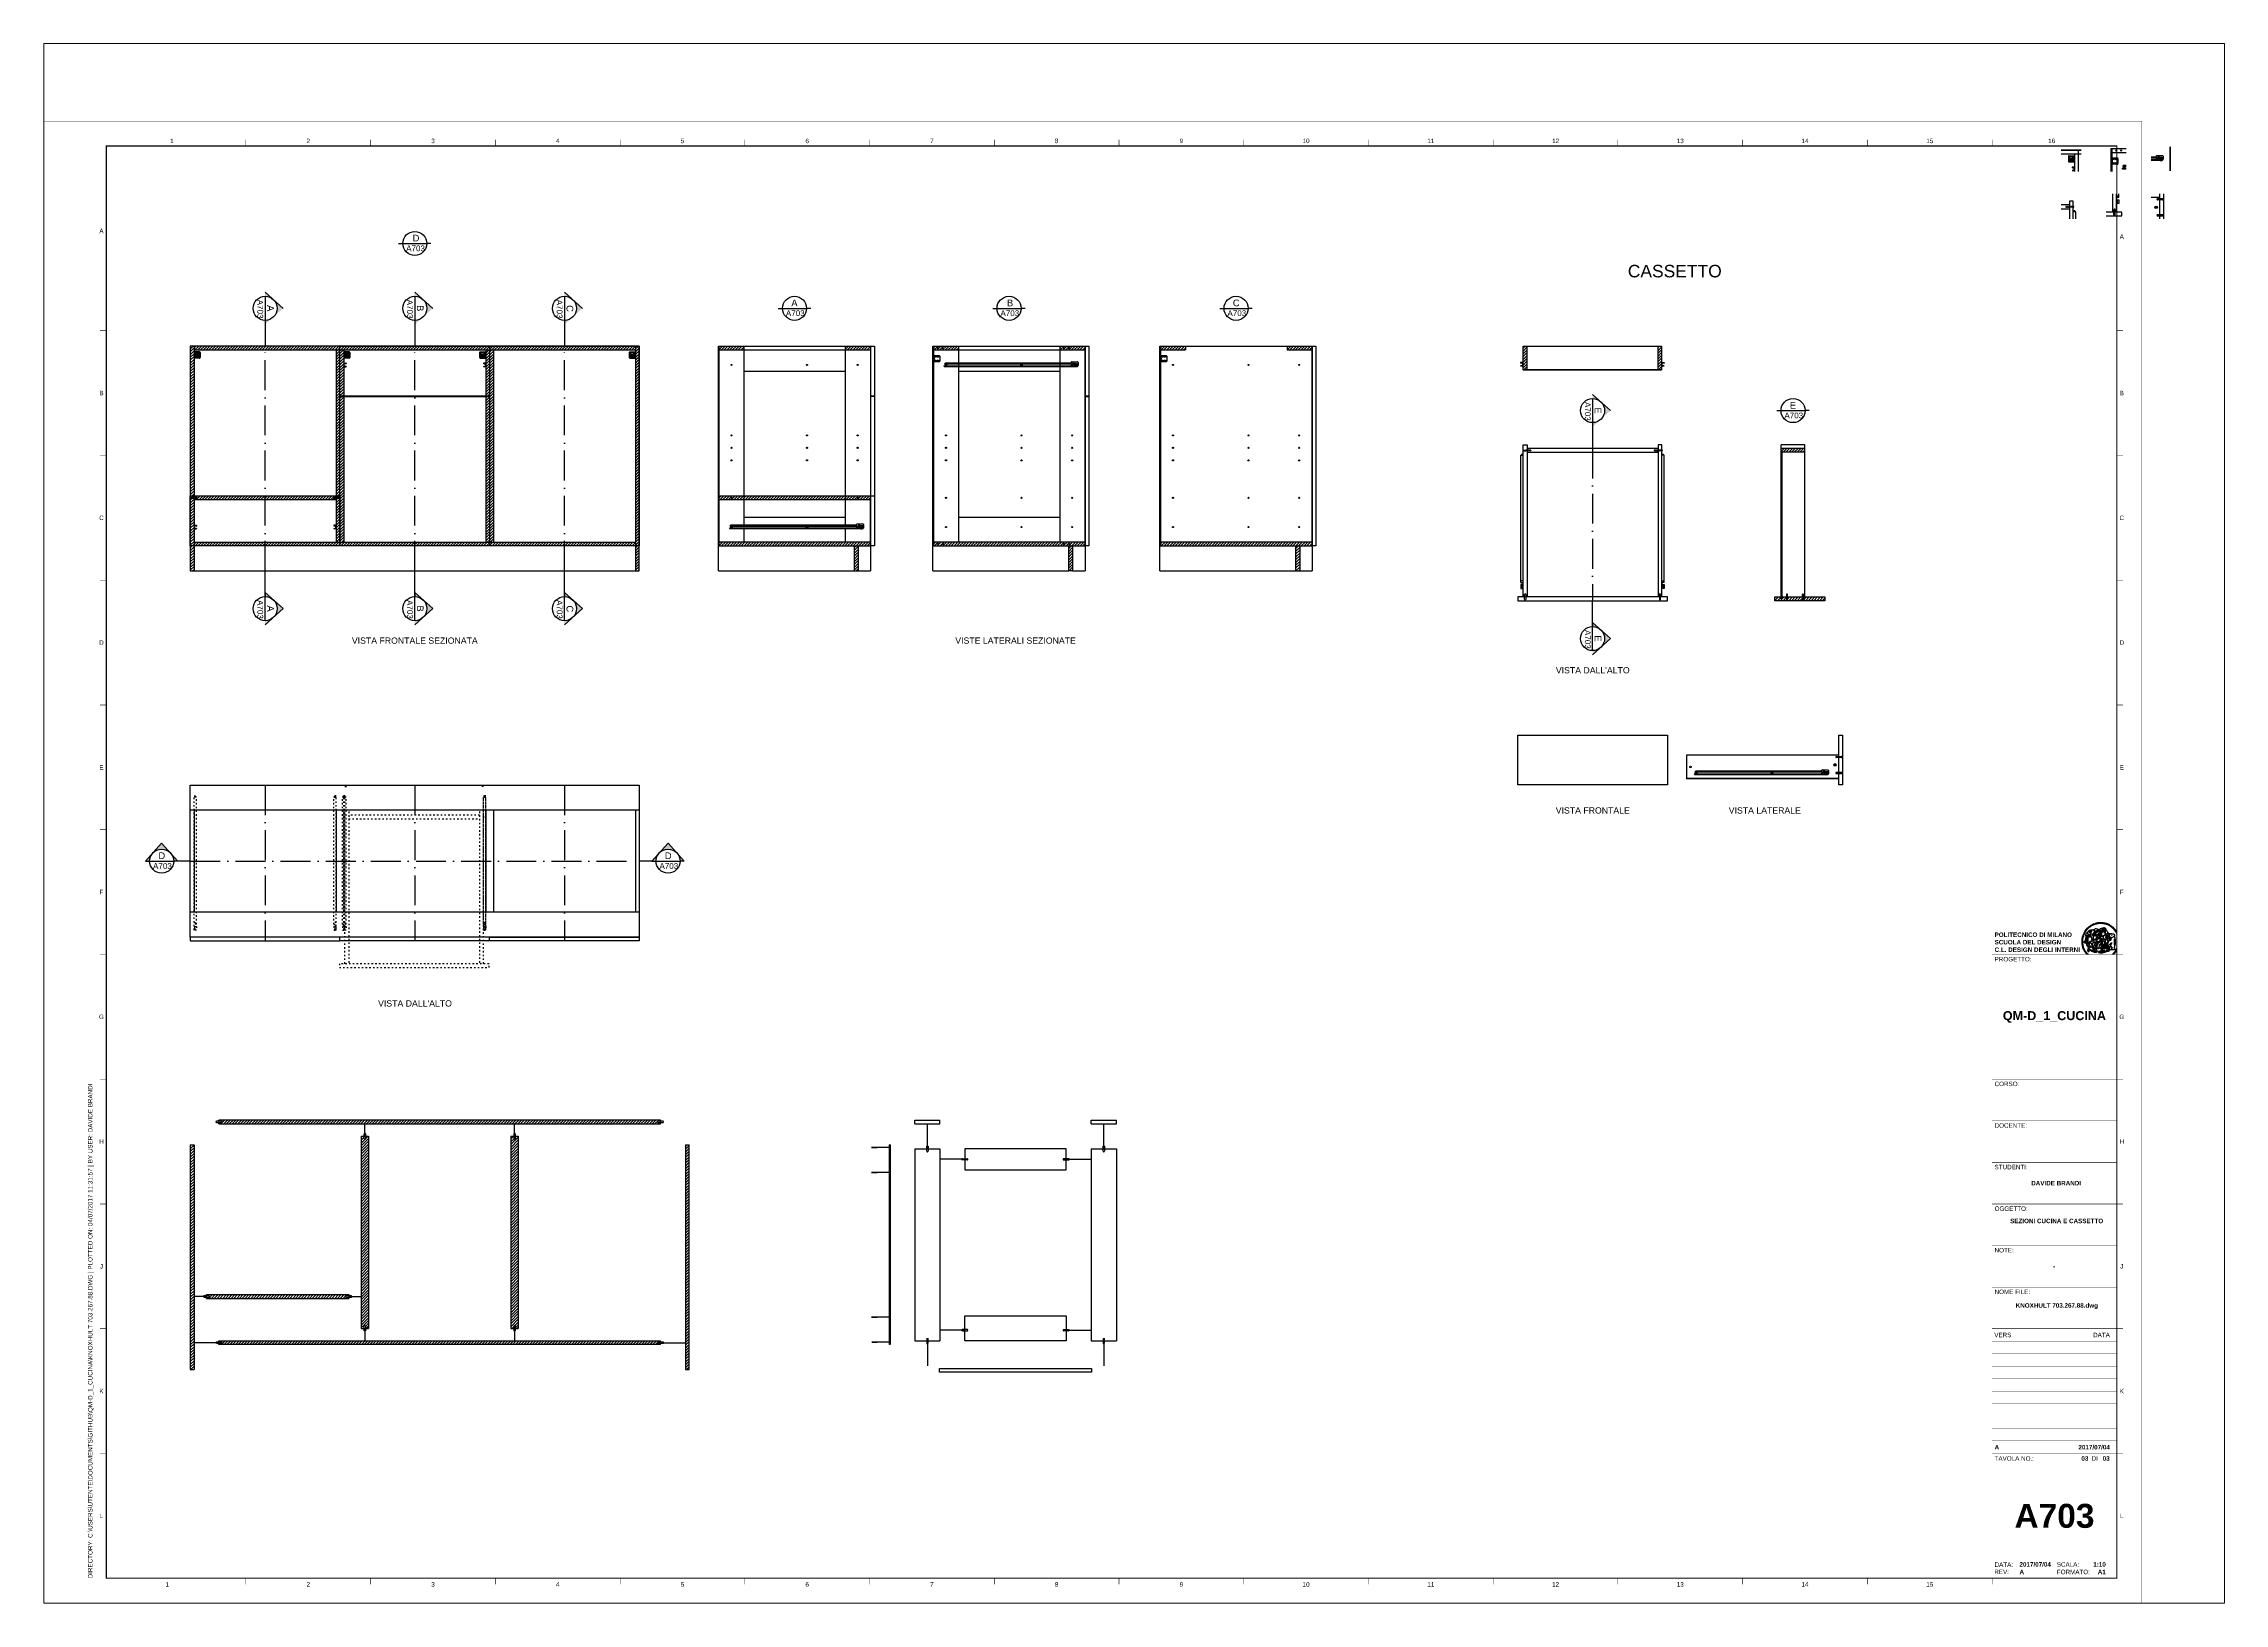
# Paper-space layout 'A703' of a CAD drawing. Header units: millimetres. Extents: x -3 to 871, y -3 to 622.
# The model-space entities are those that its viewports show. They can reach past a viewport. Long polylines and large blocks are cut down to what shows.
import ezdxf
from ezdxf.enums import TextEntityAlignment as Align

# ---------------------------------------------------------------- set-up
doc = ezdxf.new("R2010")
doc.units = ezdxf.units.MM
doc.set_wipeout_variables(frame=1)
for name, pattern in [('ACAD_ISO03W100', [30, 12, -18]), ('ACAD_ISO10W100', [18, 12, -3, 0, -3]), ('HIDDEN', [0.375, 0.25, -0.125])]:
    doc.linetypes.add(name, pattern=pattern)
doc.layers.add('A-WALL-FULL', color=7, linetype='Continuous', lineweight=35)
for name, color, linetype in [('ANNO-TESTO', 6, 'Continuous'), ('CASSETTI E ANTE', 3, 'Continuous'), ('CERNIERE E GIUNZIONI', 3, 'Continuous'), ('G-ANNO-LOGO', 5, 'Continuous'), ('G-ANNO-TEXT', 5, 'Continuous'), ('G-ANNO-TTLB', 5, 'Continuous'), ('STRUTTURA', 7, 'Continuous')]:
    doc.layers.add(name, color=color, linetype=linetype)
doc.layers.add('G-ANNO-NPLT', color=5, linetype='Continuous', plot=False)
doc.styles.add('ARIAL', font='arial.ttf')
doc.styles.add('ARIAL-BOLD', font='')
doc.styles.get("Standard").update_dxf_attribs({"font": 'arial.ttf'})
doc.styles.get('ARIAL-BOLD').set_extended_font_data('Arial', bold=True)
pattern_1 = [(45, (242.5865, 200.30875), (-0.561266, 0.561266), [])]

# ---------------------------------------------------------------- blocks, each defined once
blk = doc.blocks.new('logoPolimi')
for p, q in [((-2.37, 0.12), (-2.16, 0.11)), ((-2.37, 0.01), (-2.16, 0.01)), ((-2.36, 0.23), (-2.15, 0.21)), ((-2.35, 0.34), (-2.14, 0.31)), ((-2.33, 0.45), (-2.12, 0.41)), ((-2.3, 0.55), (-2.1, 0.51)), ((-2.28, 0.66), (-2.07, 0.6)), ((-2.24, 0.77), (-2.04, 0.7)), ((-2.2, 0.87), (-2.01, 0.79)), ((-2.16, 0.97), (-1.97, 0.89)), ((-2.11, 1.07), (-1.93, 0.98)), ((-2.06, 1.17), (-1.88, 1.07)), ((-2.01, 1.26), (-1.83, 1.15)), ((-1.94, 1.36), (-1.77, 1.24)), ((-1.88, 1.45), (-1.71, 1.32)), ((-1.84, 0.03), (-1.82, 0.35)), ((-1.81, 1.53), (-1.65, 1.4)), ((-1.74, 1.61), (-1.58, 1.47)), ((-1.73, 0.59), (-1.73, 0.59)), ((-1.73, 0.59), (-1.73, 0.59)), ((-1.66, 1.69), (-1.51, 1.54)), ((-1.65, 0.57), (-1.65, 0.57)), ((-1.59, 1.12), (-1.59, 1.12)), ((-1.58, 1.77), (-1.44, 1.61)), ((-1.51, 0.55), (-1.51, 0.55)), ((-1.51, 0.55), (-1.51, 0.55)), ((-1.49, 1.84), (-1.36, 1.68)), ((-1.41, 1.91), (-1.28, 1.74)), ((-1.32, 1.97), (-1.2, 1.8)), ((-1.31, 0.79), (-1.21, 0.75)), ((-1.21, 0.75), (-1.31, 0.79)), ((-1.21, 0.75), (-1.31, 0.79)), ((-1.22, 2.03), (-1.11, 1.85)), ((-1.21, 0.75), (-1.21, 0.75)), ((-1.21, 0.75), (-1.21, 0.75)), ((-1.19, 0.76), (-1.19, 0.76)), ((-1.19, 0.76), (-1.19, 0.76)), ((-1.17, 0.99), (-1.18, 0.99)), ((-1.18, 0.99), (-1.17, 0.99)), ((-1.16, 0.57), (-1.16, 0.57)), ((-1.16, 0.57), (-1.16, 0.57)), ((-1.13, 2.09), (-1.03, 1.9)), ((-1.1, 0.01), (-0.99, 0.06)), ((-0.99, 0.06), (-1.1, 0.01)), ((-0.99, 0.06), (-1.1, 0.01)), ((-1.03, 2.14), (-0.94, 1.95)), ((-0.99, 0.06), (-0.99, 0.06)), ((-0.99, 0.06), (-0.99, 0.06)), ((-0.97, 0.79), (-0.98, 0.79)), ((-0.89, 0.84), (-0.97, 0.79)), ((-0.97, 0.79), (-0.89, 0.84)), ((-0.96, 1.41), (-0.96, 1.41)), ((-0.96, 1.41), (-0.96, 1.41)), ((-0.93, 2.18), (-0.84, 1.99)), ((-0.89, 0.84), (-0.82, 0.87)), ((-0.82, 0.87), (-0.89, 0.84)), ((-0.89, 0.84), (-0.82, 0.87)), ((-0.88, 0.83), (-0.89, 0.84)), ((-0.85, 1.39), (-0.85, 1.39)), ((-0.85, 1.39), (-0.85, 1.39)), ((-0.84, 0.14), (-0.84, 0.14)), ((-0.83, 2.22), (-0.75, 2.03)), ((-0.77, 1.08), (-0.78, 1.08)), ((-0.78, 1.08), (-0.77, 1.08)), ((-0.61, 1.12), (-0.77, 1.08)), ((-0.77, 1.08), (-0.61, 1.12)), ((-0.77, 1.08), (-0.61, 1.12)), ((-0.75, 1.3), (-0.76, 1.29)), ((-0.76, 1.29), (-0.75, 1.3)), ((-0.72, 2.26), (-0.66, 2.06)), ((-0.65, 0.99), (-0.7, 0.96)), ((-0.69, 0.18), (-0.68, 0.18)), ((-0.66, 0.93), (-0.66, 0.93)), ((-0.66, 0.93), (-0.64, 0.93)), ((-0.66, 0.93), (-0.66, 0.93)), ((-0.66, 0.93), (-0.66, 0.93)), ((-0.63, 1.01), (-0.63, 1.01)), ((-0.63, 1.01), (-0.62, 1.01)), ((-0.63, 0.66), (-0.63, 0.66)), ((-0.61, 2.29), (-0.56, 2.09)), ((-0.6, 1.12), (-0.61, 1.12)), ((-0.61, 1.12), (-0.6, 1.12)), ((-0.61, 1.12), (-0.6, 1.12)), ((-0.61, 0.86), (-0.57, 0.85)), ((-0.57, 0.85), (-0.61, 0.86)), ((-0.61, 0.86), (-0.57, 0.85)), ((-0.53, 1.08), (-0.6, 1.12)), ((-0.6, 1.12), (-0.6, 1.11)), ((-0.6, 1.12), (-0.53, 1.08)), ((-0.57, 0.8), (-0.59, 0.8)), ((-0.57, 0.85), (-0.53, 0.84)), ((-0.57, 0.85), (-0.57, 0.85)), ((-0.57, 0.85), (-0.57, 0.85)), ((-0.57, 0.85), (-0.53, 0.84)), ((-0.56, 0.29), (-0.49, 0.48)), ((-0.56, 0.14), (-0.56, 0.29)), ((-0.5, 0.11), (-0.56, 0.14)), ((-0.53, 0.84), (-0.51, 0.84)), ((-0.53, 0.84), (-0.51, 0.84)), ((-0.53, 0.84), (-0.53, 0.84)), ((-0.51, 2.32), (-0.46, 2.11)), ((-0.51, 0.11), (-0.51, 0.11)), ((-0.51, 0.11), (-0.51, 0.11)), ((-0.34, 0.33), (-0.5, 0.11)), ((-0.49, 0.48), (-0.41, 0.55)), ((-0.42, 0.8), (-0.47, 0.79)), ((-0.42, 0.8), (-0.47, 0.79)), ((-0.47, 0.79), (-0.45, 0.76)), ((-0.47, 0.79), (-0.45, 0.76)), ((-0.45, 1.14), (-0.42, 1.11)), ((-0.42, 1.26), (-0.36, 1.22)), ((-0.41, 0.55), (-0.34, 0.49)), ((-0.4, 2.34), (-0.36, 2.13)), ((-0.4, 1.37), (-0.38, 1.38)), ((-0.39, 1.37), (-0.4, 1.37)), ((-0.35, 1.33), (-0.4, 1.37)), ((-0.39, 1.24), (-0.4, 1.23)), ((-0.38, 1.14), (-0.38, 1.14)), ((-0.34, 0.49), (-0.09, 0.48)), ((-0.16, 0.32), (-0.34, 0.33)), ((-0.14, 0.32), (-0.31, 0.34)), ((-0.29, 2.35), (-0.26, 2.14)), ((-0.28, 1.3), (-0.29, 1.3)), ((-0.28, 1.3), (-0.28, 1.3)), ((-0.18, 2.36), (-0.16, 2.15)), ((-0.16, 1.24), (-0.16, 1.25)), ((-0.16, 1.25), (-0.16, 1.25)), ((-0.16, 0.49), (-0.14, 0.64)), ((-0.06, 0.27), (-0.16, 0.32)), ((-0.1, 0.88), (-0.09, 0.87)), ((-0.08, 1.37), (-0.08, 1.38)), ((-0.08, 1.23), (-0.05, 1.21)), ((-0.05, 1.21), (-0.08, 1.23)), ((-0.08, 1.23), (-0.05, 1.21)), ((-0.07, 2.37), (-0.06, 2.16)), ((-0.03, 0.26), (-0.06, 0.27)), ((-0.05, 1.21), (-0.04, 1.21)), ((-0.04, 1.21), (-0.05, 1.21)), ((-0.04, 1.21), (-0.04, 1.21)), ((-0.04, 1.21), (-0.04, 1.21)), ((-0.04, 0.48), (-0.03, 0.26)), ((0.03, 1.15), (0.03, 1.15)), ((0.03, 0.66), (0.03, 0.67)), ((0.04, 2.37), (0.04, 2.16)), ((0.07, 0.58), (0.07, 0.57)), ((0.1, 1.18), (0.1, 1.18)), ((0.1, 0.84), (0.1, 0.84)), ((0.13, 1.32), (0.17, 1.19)), ((0.15, 2.36), (0.14, 2.16)), ((0.14, 0.71), (0.34, 0.65)), ((0.31, 0.56), (0.17, 0.63)), ((0.26, 2.36), (0.24, 2.15)), ((0.27, 1.61), (0.27, 1.61)), ((0.27, 1.61), (0.27, 1.61)), ((0.27, 1.61), (0.27, 1.61)), ((0.29, 1.29), (0.29, 1.29)), ((0.29, 1.29), (0.29, 1.29)), ((0.29, 1.29), (0.29, 1.29)), ((0.29, 1.29), (0.29, 1.29)), ((0.33, 0.49), (0.34, 0.49)), ((0.33, 0.03), (0.35, 0.03)), ((0.33, 0.03), (0.35, 0.03)), ((0.37, 2.34), (0.34, 2.13)), ((0.34, 0.65), (0.34, 0.64)), ((0.35, 0.03), (0.57, 0.06)), ((0.35, 0.03), (0.57, 0.06)), ((0.35, 0.03), (0.35, 0.03)), ((0.35, 0.03), (0.35, 0.03)), ((0.38, 1.36), (0.37, 1.35)), ((0.38, 0.34), (0.37, 0.34)), ((0.38, 0.34), (0.38, 0.34)), ((0.43, 0.67), (0.39, 0.64)), ((0.48, 2.32), (0.44, 2.12)), ((0.49, 1.05), (0.51, 1.13)), ((0.51, 1.13), (0.49, 1.05)), ((0.49, 1.05), (0.51, 1.13)), ((0.51, 1.31), (0.5, 1.29)), ((0.51, 1.13), (0.52, 1.23)), ((0.52, 1.23), (0.51, 1.23)), ((0.51, 1.23), (0.52, 1.23)), ((0.52, 1.23), (0.51, 1.13)), ((0.51, 1.13), (0.52, 1.23)), ((0.52, 1.24), (0.6, 1.37)), ((0.52, 1.23), (0.6, 1.36)), ((0.6, 1.36), (0.52, 1.23)), ((0.52, 1.23), (0.52, 1.23)), ((0.52, 1.23), (0.52, 1.24)), ((0.52, 1.23), (0.52, 1.23)), ((0.55, 1.07), (0.53, 1.06)), ((0.53, 1.04), (0.53, 1.06)), ((0.53, 1.05), (0.53, 1.04)), ((0.59, 2.3), (0.54, 2.09)), ((0.54, 0.3), (0.63, 0.32)), ((0.54, -0.08), (0.61, 0.06)), ((0.61, 0.06), (0.54, -0.08)), ((0.54, -0.08), (0.61, 0.06)), ((0.56, 0.19), (0.59, 0.21)), ((0.57, 1.07), (0.57, 1.07)), ((0.57, 1.07), (0.57, 1.07)), ((0.57, 1.07), (0.57, 1.07)), ((0.57, 1.07), (0.57, 1.07)), ((0.57, 1.07), (0.57, 1.07)), ((0.57, 1.07), (0.57, 1.07)), ((0.57, 1.07), (0.57, 1.07)), ((0.58, 0.3), (0.59, 0.29)), ((0.59, 0.78), (0.59, 0.79)), ((0.59, 0.79), (0.59, 0.79)), ((0.59, 0.79), (0.59, 0.79)), ((0.59, 0.79), (0.59, 0.78)), ((0.61, 0.06), (0.6, 0.07)), ((0.6, 0.07), (0.61, 0.06)), ((0.61, 0.06), (0.61, 0.07)), ((0.62, 0.21), (0.65, 0.22)), ((0.69, 2.27), (0.63, 2.07)), ((0.64, 1.37), (0.65, 1.37)), ((0.69, 0.86), (0.68, 0.86)), ((0.68, 0.86), (0.69, 0.86)), ((0.68, 0.76), (0.68, 0.76)), ((0.8, 2.23), (0.73, 2.03)), ((0.76, 0.26), (0.76, 0.26)), ((0.9, 2.19), (0.82, 2)), ((0.82, 0.35), (0.84, 0.36)), ((0.82, 0.35), (0.82, 0.35)), ((0.84, 0.36), (0.84, 0.37)), ((0.85, 0.34), (1.05, 0.35)), ((1, 2.15), (0.91, 1.96)), ((0.93, 1.05), (0.93, 1.05)), ((0.93, 1.05), (0.93, 1.05)), ((0.93, 1.05), (0.93, 1.04)), ((0.93, 1.05), (0.93, 1.05)), ((0.97, 0.66), (0.96, 0.66)), ((1.01, 0.97), (0.98, 0.96)), ((1.1, 2.1), (1, 1.91)), ((1.2, 2.04), (1.09, 1.86)), ((1.17, 0.96), (1.17, 0.95)), ((1.17, 0.95), (1.17, 0.95)), ((1.29, 1.99), (1.18, 1.81)), ((1.38, 1.92), (1.26, 1.75)), ((1.34, 0.37), (1.26, 0.04)), ((1.27, 0.37), (1.27, 0.38)), ((1.28, 0.95), (1.28, 0.95)), ((1.47, 1.86), (1.34, 1.69)), ((1.37, 0.73), (1.46, 0.81)), ((1.41, 0.4), (1.41, 0.41)), ((1.56, 1.79), (1.42, 1.63)), ((1.64, 1.71), (1.49, 1.56)), ((1.49, 0.9), (1.57, 0.92)), ((1.72, 1.63), (1.56, 1.49)), ((1.67, 0.6), (1.57, 0.53)), ((1.79, 1.55), (1.63, 1.41)), ((1.86, 1.47), (1.7, 1.34)), ((1.93, 1.38), (1.76, 1.26)), ((1.99, 1.29), (1.81, 1.17)), ((2.05, 1.19), (1.87, 1.09)), ((2.1, 1.1), (1.92, 1)), ((2.15, 1), (1.96, 0.91)), ((2.19, 0.9), (2, 0.82)), ((2.23, 0.79), (2.04, 0.72)), ((2.27, 0.69), (2.07, 0.63)), ((2.3, 0.58), (2.09, 0.53)), ((2.32, 0.47), (2.12, 0.43)), ((2.34, 0.37), (2.13, 0.33)), ((2.36, 0.26), (2.15, 0.23)), ((2.37, 0.15), (2.16, 0.13)), ((2.37, 0.04), (2.16, 0.03)), ((-2.37, -0.1), (-2.16, -0.09)), ((-2.36, -0.21), (-2.15, -0.19)), ((-2.35, -0.32), (-2.14, -0.29)), ((-2.33, -0.43), (-2.12, -0.39)), ((-2.31, -0.54), (-2.1, -0.49)), ((-2.28, -0.65), (-2.08, -0.59)), ((-2.25, -0.75), (-2.05, -0.69)), ((-2.21, -0.86), (-2.02, -0.78)), ((-2.17, -0.96), (-1.98, -0.87)), ((-2.12, -1.06), (-1.93, -0.96)), ((-2.07, -1.16), (-1.89, -1.05)), ((-2.04, -0.15), (-1.97, -0.2)), ((-2.01, -1.25), (-1.84, -1.14)), ((-1.95, -1.34), (-1.78, -1.22)), ((-1.89, -1.43), (-1.72, -1.31)), ((-1.82, -1.52), (-1.66, -1.38)), ((-1.75, -1.6), (-1.59, -1.46)), ((-1.67, -1.68), (-1.52, -1.53)), ((-1.58, -0.12), (-1.6, -0.18)), ((-1.6, -0.18), (-1.58, -0.28)), ((-1.57, -0.54), (-1.59, -0.54)), ((-1.59, -0.54), (-1.59, -0.54)), ((-1.59, -1.76), (-1.45, -1.6)), ((-1.56, -0.32), (-1.56, -0.31)), ((-1.56, -0.31), (-1.56, -0.31)), ((-1.53, -0.65), (-1.53, -0.65)), ((-1.53, -0.65), (-1.53, -0.65)), ((-1.51, -1.83), (-1.37, -1.67)), ((-1.48, -0.86), (-1.48, -0.85)), ((-1.42, -0.37), (-1.42, -0.37)), ((-1.42, -1.9), (-1.29, -1.73)), ((-1.38, -0.46), (-1.38, -0.46)), ((-1.33, -1.96), (-1.21, -1.79)), ((-1.31, -0.24), (-1.31, -0.23)), ((-1.31, -0.23), (-1.31, -0.24)), ((-1.24, -2.02), (-1.13, -1.84)), ((-1.23, -0.19), (-1.23, -0.19)), ((-1.23, -0.19), (-1.23, -0.19)), ((-1.23, -0.19), (-1.23, -0.19)), ((-1.23, -0.19), (-1.23, -0.19)), ((-1.14, -2.08), (-1.04, -1.89)), ((-1.04, -2.13), (-0.95, -1.94)), ((-1.01, -0.39), (-1.02, -0.39)), ((-1.02, -0.39), (-1.01, -0.39)), ((-1.02, -0.7), (-1.02, -0.7)), ((-1.02, -0.7), (-1.02, -0.7)), ((-1.02, -0.7), (-1.02, -0.7)), ((-0.94, -2.18), (-0.86, -1.98)), ((-0.84, -2.22), (-0.77, -2.02)), ((-0.79, -0.51), (-0.83, -0.58)), ((-0.83, -0.58), (-0.79, -0.51)), ((-0.83, -0.58), (-0.79, -0.51)), ((-0.78, -1.05), (-0.83, -0.94)), ((-0.83, -0.94), (-0.78, -1.05)), ((-0.83, -0.94), (-0.83, -0.94)), ((-0.83, -0.94), (-0.78, -1.05)), ((-0.82, -1.23), (-0.82, -1.23)), ((-0.82, -1.23), (-0.77, -1.23)), ((-0.77, -1.23), (-0.82, -1.23)), ((-0.82, -1.23), (-0.82, -1.23)), ((-0.77, -1.23), (-0.82, -1.23)), ((-0.75, -0.96), (-0.8, -0.89)), ((-0.8, -0.89), (-0.79, -0.92)), ((-0.79, -0.92), (-0.8, -0.89)), ((-0.8, -0.89), (-0.75, -0.96)), ((-0.79, -0.92), (-0.8, -0.89)), ((-0.8, -0.89), (-0.8, -0.89)), ((-0.8, -0.89), (-0.75, -0.96)), ((-0.79, -0.92), (-0.78, -0.95)), ((-0.78, -0.95), (-0.79, -0.92)), ((-0.78, -0.95), (-0.79, -0.92)), ((-0.77, -0.49), (-0.78, -0.48)), ((-0.78, -0.48), (-0.77, -0.49)), ((-0.78, -0.95), (-0.76, -1)), ((-0.76, -1), (-0.78, -0.95)), ((-0.76, -1), (-0.78, -0.95)), ((-0.71, -0.89), (-0.75, -0.87)), ((-0.75, -0.87), (-0.71, -0.89)), ((-0.75, -0.87), (-0.71, -0.89)), ((-0.72, -1.01), (-0.75, -0.96)), ((-0.75, -0.96), (-0.72, -1.01)), ((-0.75, -0.96), (-0.72, -1.01)), ((-0.74, -2.25), (-0.67, -2.05)), ((-0.64, -0.93), (-0.71, -0.89)), ((-0.71, -0.89), (-0.64, -0.93)), ((-0.71, -0.89), (-0.64, -0.93)), ((-0.66, -0.53), (-0.66, -0.53)), ((-0.66, -0.53), (-0.66, -0.53)), ((-0.66, -0.53), (-0.66, -0.53)), ((-0.63, -2.29), (-0.57, -2.08)), ((-0.52, -2.31), (-0.48, -2.11)), ((-0.39, -0.81), (-0.51, -0.69)), ((-0.51, -1.04), (-0.5, -1.04)), ((-0.48, -0.42), (-0.48, -0.42)), ((-0.48, -0.42), (-0.48, -0.42)), ((-0.48, -0.42), (-0.48, -0.42)), ((-0.42, -2.33), (-0.38, -2.13)), ((-0.41, -0.51), (-0.41, -0.51)), ((-0.38, -0.05), (-0.39, -0.12)), ((-0.39, -0.12), (-0.37, -0.1)), ((-0.35, -0.14), (-0.37, -0.08)), ((-0.37, -0.09), (-0.37, -0.09)), ((-0.33, -0.12), (-0.35, -0.14)), ((-0.32, -0.14), (-0.35, -0.14)), ((-0.35, -0.18), (-0.34, -0.22)), ((-0.34, -0.08), (-0.29, -0.16)), ((-0.34, -0.22), (-0.34, -0.22)), ((-0.27, -0.17), (-0.32, -0.14)), ((-0.31, -2.35), (-0.28, -2.14)), ((-0.25, -0.91), (-0.26, -0.9)), ((-0.26, -1.29), (0.1, -1.2)), ((0.1, -1.2), (-0.26, -1.29)), ((0.08, -1.4), (-0.26, -1.29)), ((-0.26, -1.29), (0.08, -1.4)), ((-0.26, -1.38), (-0.26, -1.29)), ((-0.26, -1.29), (-0.26, -1.29)), ((-0.26, -1.29), (-0.26, -1.38)), ((-0.26, -1.29), (0.08, -1.4)), ((-0.26, -1.29), (-0.26, -1.29)), ((0.08, -1.49), (-0.26, -1.38)), ((-0.26, -1.38), (0.09, -1.49)), ((-0.2, -2.36), (-0.18, -2.15)), ((-0.14, -0.15), (-0.16, -0.13)), ((-0.11, -0.04), (-0.12, -0.05)), ((-0.09, -2.37), (-0.08, -2.16)), ((-0.04, -0.41), (-0.01, -0.44)), ((-0.01, -0.44), (-0.04, -0.41)), ((-0.04, -0.41), (-0.01, -0.44)), ((0.03, -2.37), (0.02, -2.16)), ((0.07, -0.84), (0.07, -0.84)), ((0.07, -0.84), (0.07, -0.84)), ((0.1, -1.2), (0.08, -1.32)), ((0.08, -1.32), (0.13, -1.2)), ((0.08, -1.4), (0.72, -1.22)), ((0.72, -1.22), (0.08, -1.4)), ((0.08, -1.4), (0.72, -1.22)), ((0.72, -1.31), (0.08, -1.49)), ((0.08, -1.44), (0.08, -1.4)), ((0.08, -1.4), (0.08, -1.44)), ((0.08, -1.4), (0.08, -1.49)), ((0.08, -1.49), (0.08, -1.44)), ((0.08, -1.44), (0.08, -1.44)), ((0.08, -1.44), (0.08, -1.45)), ((0.08, -1.45), (0.08, -1.46)), ((0.08, -1.46), (0.08, -1.49)), ((0.1, -1.01), (0.09, -0.86)), ((0.1, -1.01), (0.09, -0.86)), ((0.09, -1.49), (0.72, -1.31)), ((0.1, -1.2), (0.12, -1.04)), ((0.12, -1.04), (0.1, -1.2)), ((0.13, -1.2), (0.1, -1.2)), ((0.1, -1.2), (0.13, -1.2)), ((0.13, -1.2), (0.1, -1.2)), ((0.1, -1.2), (0.1, -1.2)), ((0.11, -0.44), (0.11, -0.44)), ((0.11, -0.44), (0.11, -0.44)), ((0.12, -0.21), (0.12, -0.21)), ((0.12, -0.21), (0.12, -0.21)), ((0.12, -0.21), (0.12, -0.21)), ((0.12, -0.21), (0.12, -0.21)), ((0.12, -0.21), (0.12, -0.21)), ((0.12, -0.21), (0.12, -0.21)), ((0.12, -0.21), (0.12, -0.21)), ((0.12, -0.21), (0.12, -0.21)), ((0.12, -0.21), (0.12, -0.21)), ((0.12, -0.21), (0.12, -0.21)), ((0.12, -0.21), (0.12, -0.21)), ((0.12, -0.21), (0.12, -0.21)), ((0.12, -0.21), (0.12, -0.21)), ((0.12, -0.56), (0.14, -0.53)), ((0.14, -0.53), (0.12, -0.56)), ((0.12, -0.56), (0.14, -0.53)), ((0.12, -1.04), (0.12, -1.04)), ((0.12, -1.04), (0.12, -1.04)), ((0.12, -1.04), (0.12, -1.04)), ((0.14, -2.37), (0.12, -2.16)), ((0.21, -0.99), (0.13, -1.2)), ((0.13, -1.2), (0.21, -0.99)), ((0.36, -1.14), (0.13, -1.2)), ((0.13, -1.2), (0.26, -1.17)), ((0.14, -0.53), (0.16, -0.49)), ((0.16, -0.49), (0.14, -0.53)), ((0.14, -0.53), (0.16, -0.49)), ((0.16, -0.49), (0.16, -0.49)), ((0.16, -0.49), (0.16, -0.49)), ((0.28, -1.19), (0.21, -0.99)), ((0.21, -0.99), (0.31, -1.27)), ((0.25, -2.36), (0.22, -2.15)), ((0.24, -0.17), (0.24, -0.16)), ((0.24, -0.16), (0.24, -0.17)), ((0.25, -0.84), (0.25, -0.88)), ((0.25, -0.88), (0.25, -0.84)), ((0.25, -0.88), (0.25, -0.84)), ((0.25, -0.88), (0.29, -1.17)), ((0.26, -0.88), (0.25, -0.88)), ((0.31, -1.27), (0.25, -0.88)), ((0.26, -1.17), (0.28, -1.16)), ((0.28, -1.16), (0.36, -1.14)), ((0.29, -1.17), (0.28, -1.19)), ((0.35, -2.34), (0.32, -2.14)), ((0.36, -1.14), (0.72, -1.22)), ((0.72, -1.22), (0.36, -1.14)), ((0.46, -2.32), (0.42, -2.12)), ((0.49, -0.31), (0.49, -0.31)), ((0.49, -0.31), (0.49, -0.31)), ((0.5, -0.27), (0.5, -0.27)), ((0.51, -0.27), (0.51, -0.27)), ((0.57, -2.3), (0.52, -2.1)), ((0.68, -2.27), (0.62, -2.07)), ((0.78, -2.24), (0.71, -2.04)), ((0.72, -0.81), (0.75, -0.89)), ((0.72, -1.22), (0.72, -1.31)), ((0.72, -1.31), (0.72, -1.22)), ((0.74, -0.23), (0.74, -0.23)), ((0.74, -0.23), (0.75, -0.24)), ((0.75, -0.23), (0.75, -0.23)), ((0.89, -2.2), (0.81, -2)), ((0.86, -0.25), (0.82, -0.34)), ((0.87, -0.22), (0.86, -0.23)), ((0.87, -0.22), (0.86, -0.25)), ((0.99, -2.15), (0.9, -1.96)), ((0.96, -0.58), (0.96, -0.57)), ((1.09, -2.11), (0.99, -1.92)), ((1.05, -1.05), (1.04, -1.05)), ((1.19, -2.05), (1.08, -1.87)), ((1.28, -2), (1.17, -1.82)), ((1.37, -1.93), (1.25, -1.76)), ((1.31, -0.27), (1.3, -0.26)), ((1.3, -0.26), (1.3, -0.26)), ((1.3, -0.26), (1.3, -0.26)), ((1.3, -0.26), (1.31, -0.27)), ((1.3, -0.26), (1.3, -0.26)), ((1.46, -1.87), (1.33, -1.7)), ((1.54, -1.8), (1.41, -1.64)), ((1.63, -1.72), (1.48, -1.57)), ((1.71, -1.65), (1.55, -1.5)), ((1.78, -1.57), (1.62, -1.43)), ((1.85, -1.48), (1.69, -1.35)), ((1.92, -1.39), (1.75, -1.27)), ((1.98, -1.3), (1.81, -1.19)), ((2.04, -1.21), (1.86, -1.1)), ((2.09, -1.11), (1.91, -1.01)), ((2.14, -1.01), (1.95, -0.92)), ((2.19, -0.91), (1.99, -0.83)), ((2.23, -0.81), (2.03, -0.74)), ((2.26, -0.7), (2.06, -0.64)), ((2.29, -0.6), (2.09, -0.55)), ((2.32, -0.49), (2.11, -0.45)), ((2.34, -0.38), (2.13, -0.35)), ((2.35, -0.27), (2.15, -0.25)), ((2.37, -0.08), (2.16, -0.07)), ((2.36, -0.16), (2.16, -0.15))]:
    blk.add_line(p, q)
for points in [[(-1.9, 0.12), (-1.94, 0.02), (-2.05, -0.09), (-2.05, -0.09)], [(-1.86, 0.38), (-1.86, 0.38), (-1.87, 0.19), (-1.9, 0.12)], [(-1.76, 0.6), (-1.76, 0.6), (-1.84, 0.57), (-1.86, 0.38)], [(-1.86, -0.04), (-1.84, 0.02), (-1.84, 0.03), (-1.84, 0.03)], [(-1.82, 0.78), (-1.83, 0.8), (-1.85, 0.86), (-1.83, 0.88)], [(-1.82, 0.78), (-1.83, 0.8), (-1.85, 0.86), (-1.83, 0.88)], [(-1.83, 0.88), (-1.81, 0.9), (-1.76, 0.96), (-1.76, 0.96)], [(-1.83, 0.88), (-1.81, 0.9), (-1.76, 0.96), (-1.76, 0.96)], [(-1.76, 0.6), (-1.83, 0.7), (-1.78, 0.74), (-1.78, 0.74)], [(-1.78, 0.74), (-1.79, 0.74), (-1.83, 0.7), (-1.76, 0.6)], [(-1.78, 0.74), (-1.8, 0.76), (-1.81, 0.78), (-1.82, 0.78)], [(-1.78, 0.74), (-1.8, 0.76), (-1.81, 0.78), (-1.82, 0.78)], [(-1.82, 0.35), (-1.81, 0.5), (-1.73, 0.59), (-1.73, 0.59)], [(-1.82, -0.19), (-1.73, -0.07), (-1.75, 0.14), (-1.75, 0.3)], [(-1.75, 0.33), (-1.75, 0.17), (-1.73, -0.05), (-1.8, -0.17)], [(-1.78, 0.74), (-1.75, 0.72), (-1.72, 0.69), (-1.68, 0.7)], [(-1.68, 0.7), (-1.72, 0.69), (-1.75, 0.72), (-1.78, 0.74)], [(-1.68, 0.7), (-1.72, 0.69), (-1.75, 0.72), (-1.78, 0.74)], [(-1.78, 0.74), (-1.78, 0.74), (-1.78, 0.74), (-1.78, 0.74)], [(-1.76, 0.96), (-1.68, 1.1), (-1.59, 1.12), (-1.59, 1.12)], [(-1.76, 0.96), (-1.68, 1.1), (-1.6, 1.12), (-1.6, 1.12)], [(-1.73, 0.59), (-1.74, 0.59), (-1.75, 0.6), (-1.76, 0.6)], [(-1.73, 0.59), (-1.74, 0.59), (-1.75, 0.6), (-1.76, 0.6)], [(-1.75, 0.3), (-1.76, 0.47), (-1.65, 0.57), (-1.65, 0.57)], [(-1.65, 0.57), (-1.65, 0.57), (-1.76, 0.5), (-1.75, 0.33)], [(-1.65, 0.57), (-1.68, 0.58), (-1.7, 0.58), (-1.73, 0.59)], [(-1.65, 0.57), (-1.68, 0.58), (-1.7, 0.58), (-1.73, 0.59)], [(-1.5, 0.71), (-1.53, 0.74), (-1.61, 0.71), (-1.68, 0.7)], [(-1.68, 0.7), (-1.61, 0.71), (-1.53, 0.73), (-1.5, 0.71)], [(-1.5, 0.71), (-1.53, 0.73), (-1.61, 0.71), (-1.68, 0.7)], [(-1.51, 0.55), (-1.56, 0.56), (-1.61, 0.56), (-1.65, 0.57)], [(-1.65, 0.57), (-1.61, 0.56), (-1.56, 0.56), (-1.51, 0.55)], [(-1.51, 0.55), (-1.56, 0.56), (-1.61, 0.56), (-1.65, 0.57)], [(-1.59, 1.12), (-1.6, 1.06), (-1.61, 0.99), (-1.61, 0.97)], [(-1.61, 0.97), (-1.61, 0.99), (-1.6, 1.06), (-1.59, 1.12)], [(-1.61, 0.97), (-1.61, 0.99), (-1.6, 1.06), (-1.59, 1.12)], [(-1.61, 0.97), (-1.61, 0.95), (-1.56, 0.88), (-1.54, 0.87)], [(-1.54, 0.87), (-1.56, 0.88), (-1.61, 0.95), (-1.61, 0.97)], [(-1.54, 0.87), (-1.56, 0.88), (-1.61, 0.96), (-1.61, 0.97)], [(-1.59, 1.12), (-1.59, 1.13), (-1.59, 1.15), (-1.58, 1.16)], [(-1.59, 1.12), (-1.59, 1.13), (-1.59, 1.15), (-1.58, 1.16)], [(-1.58, 1.16), (-1.57, 1.21), (-1.52, 1.23), (-1.49, 1.25)], [(-1.58, 1.16), (-1.57, 1.21), (-1.52, 1.23), (-1.49, 1.25)], [(-1.58, 0.36), (-1.58, 0.48), (-1.51, 0.55), (-1.51, 0.55)], [(-1.51, 0.55), (-1.51, 0.55), (-1.58, 0.48), (-1.58, 0.36)], [(-1.51, 0.55), (-1.51, 0.55), (-1.58, 0.48), (-1.58, 0.36)], [(-1.55, 0.04), (-1.55, 0.08), (-1.58, 0.25), (-1.58, 0.36)], [(-1.58, 0.36), (-1.58, 0.25), (-1.55, 0.08), (-1.55, 0.04)], [(-1.58, 0.36), (-1.58, 0.25), (-1.55, 0.08), (-1.55, 0.04)], [(-1.58, -0.12), (-1.57, -0.06), (-1.55, 0.02), (-1.55, 0.04)], [(-1.55, 0.04), (-1.55, 0.02), (-1.57, -0.06), (-1.58, -0.12)], [(-1.55, 0.04), (-1.55, 0.02), (-1.56, -0.04), (-1.57, -0.1)], [(-1.54, 0.87), (-1.52, 0.85), (-1.47, 0.83), (-1.44, 0.83)], [(-1.44, 0.83), (-1.47, 0.83), (-1.52, 0.85), (-1.54, 0.87)], [(-1.45, 0.83), (-1.47, 0.83), (-1.52, 0.85), (-1.54, 0.87)], [(-1.51, 0.55), (-1.33, 0.54), (-1.16, 0.57), (-1.16, 0.57)], [(-1.16, 0.57), (-1.16, 0.57), (-1.33, 0.54), (-1.51, 0.55)], [(-1.16, 0.57), (-1.16, 0.57), (-1.33, 0.54), (-1.51, 0.55)], [(-1.5, 0.71), (-1.46, 0.68), (-1.4, 0.62), (-1.33, 0.66)], [(-1.33, 0.66), (-1.4, 0.62), (-1.46, 0.68), (-1.5, 0.71)], [(-1.33, 0.66), (-1.4, 0.62), (-1.46, 0.68), (-1.5, 0.71)], [(-1.49, 1.25), (-1.46, 1.26), (-1.42, 1.33), (-1.39, 1.36)], [(-1.49, 1.25), (-1.46, 1.27), (-1.43, 1.34), (-1.39, 1.36)], [(-1.31, 0.79), (-1.33, 0.79), (-1.42, 0.83), (-1.45, 0.83)], [(-1.44, 0.83), (-1.42, 0.83), (-1.33, 0.79), (-1.31, 0.79)], [(-1.31, 0.79), (-1.33, 0.79), (-1.42, 0.83), (-1.44, 0.83)], [(-1.35, 1.1), (-1.4, 1.17), (-1.36, 1.23), (-1.29, 1.31)], [(-1.29, 1.31), (-1.36, 1.23), (-1.4, 1.17), (-1.35, 1.1)], [(-1.35, 1.1), (-1.4, 1.17), (-1.36, 1.23), (-1.29, 1.31)], [(-1.39, 1.36), (-1.35, 1.38), (-1.26, 1.4), (-1.19, 1.41)], [(-1.39, 1.36), (-1.35, 1.38), (-1.26, 1.4), (-1.19, 1.41)], [(-1.18, 0.99), (-1.24, 0.97), (-1.3, 1.03), (-1.35, 1.1)], [(-1.35, 1.1), (-1.3, 1.03), (-1.24, 0.97), (-1.18, 0.99)], [(-1.18, 1), (-1.24, 0.97), (-1.3, 1.03), (-1.35, 1.1)], [(-1.33, 0.66), (-1.28, 0.7), (-1.23, 0.73), (-1.21, 0.75)], [(-1.21, 0.75), (-1.23, 0.73), (-1.28, 0.7), (-1.33, 0.66)], [(-1.21, 0.75), (-1.23, 0.73), (-1.28, 0.7), (-1.33, 0.66)], [(-1.29, 1.31), (-1.22, 1.39), (-1.01, 1.41), (-0.96, 1.41)], [(-0.96, 1.41), (-1.01, 1.41), (-1.22, 1.39), (-1.29, 1.31)], [(-1.29, 1.31), (-1.22, 1.39), (-1.01, 1.41), (-0.96, 1.41)], [(-1.24, -0.02), (-1.21, -0.01), (-1.1, 0.01), (-1.1, 0.01)], [(-1.1, 0.01), (-1.1, 0.01), (-1.21, -0.01), (-1.24, -0.02)], [(-1.1, 0.01), (-1.1, 0.01), (-1.21, -0.01), (-1.24, -0.02)], [(-1.21, 0.75), (-1.2, 0.75), (-1.19, 0.76), (-1.19, 0.76)], [(-1.19, 0.76), (-1.19, 0.76), (-1.2, 0.75), (-1.21, 0.75)], [(-1.19, 0.76), (-1.19, 0.76), (-1.2, 0.76), (-1.21, 0.75)], [(-1.19, 1.41), (-1.11, 1.43), (-0.97, 1.41), (-0.97, 1.41)], [(-1.19, 1.41), (-1.12, 1.43), (-0.98, 1.41), (-0.98, 1.41)], [(-1.19, 0.76), (-1.19, 0.77), (-1.18, 0.78), (-1.18, 0.79)], [(-1.18, 0.79), (-1.18, 0.78), (-1.19, 0.77), (-1.19, 0.76)], [(-1.19, 0.76), (-1.19, 0.77), (-1.19, 0.78), (-1.18, 0.79)], [(-1.18, 0.68), (-1.18, 0.68), (-1.19, 0.71), (-1.19, 0.76)], [(-1.19, 0.76), (-1.19, 0.71), (-1.18, 0.68), (-1.18, 0.68)], [(-1.18, 0.68), (-1.18, 0.68), (-1.19, 0.71), (-1.19, 0.76)], [(-1.18, 0.97), (-1.18, 0.97), (-1.18, 0.98), (-1.17, 0.99)], [(-1.17, 0.99), (-1.18, 0.98), (-1.18, 0.97), (-1.18, 0.97)], [(-1.18, 0.97), (-1.18, 0.97), (-1.18, 0.98), (-1.17, 0.99)], [(-1.18, 0.79), (-1.17, 0.86), (-1.18, 0.95), (-1.18, 0.97)], [(-1.18, 0.97), (-1.18, 0.95), (-1.17, 0.86), (-1.18, 0.79)], [(-1.18, 0.79), (-1.17, 0.86), (-1.18, 0.95), (-1.18, 0.97)], [(-1.16, 0.57), (-1.17, 0.6), (-1.18, 0.64), (-1.18, 0.68)], [(-1.18, 0.68), (-1.18, 0.64), (-1.17, 0.6), (-1.16, 0.57)], [(-1.16, 0.57), (-1.17, 0.6), (-1.18, 0.64), (-1.18, 0.68)], [(-1.17, 0.99), (-1.17, 1.03), (-1.16, 1.09), (-1.14, 1.13)], [(-1.09, 0.42), (-1.1, 0.44), (-1.14, 0.48), (-1.16, 0.57)], [(-1.16, 0.57), (-1.14, 0.48), (-1.1, 0.44), (-1.09, 0.42)], [(-1.09, 0.42), (-1.1, 0.44), (-1.14, 0.48), (-1.16, 0.57)], [(-1.14, 1.13), (-1.12, 1.18), (-1.05, 1.31), (-1.05, 1.31)], [(-1.12, 0.46), (-1.12, 0.46), (-1.13, 0.38), (-1.11, 0.26)], [(-1.11, 0.26), (-1.08, 0.14), (-1.05, 0.03), (-1.05, 0.03)], [(-1.02, 0.32), (-1.02, 0.32), (-1.08, 0.4), (-1.09, 0.42)], [(-1.09, 0.42), (-1.08, 0.4), (-1.02, 0.32), (-1.02, 0.32)], [(-1.02, 0.32), (-1.02, 0.32), (-1.08, 0.4), (-1.09, 0.42)], [(-0.98, 0.2), (-0.98, 0.21), (-1.02, 0.32), (-1.02, 0.32)], [(-1.02, 0.32), (-1.02, 0.32), (-0.98, 0.21), (-0.98, 0.2)], [(-0.98, 0.2), (-0.98, 0.21), (-1.02, 0.32), (-1.02, 0.32)], [(-1.01, 0.12), (-1, 0.16), (-0.98, 0.19), (-0.98, 0.2)], [(-0.98, 0.2), (-0.98, 0.19), (-1, 0.16), (-1.01, 0.12)], [(-1.01, 0.12), (-1, 0.16), (-0.98, 0.19), (-0.98, 0.2)], [(-0.99, 0.06), (-1, 0.07), (-1.01, 0.1), (-1.01, 0.12)], [(-1.01, 0.12), (-1.01, 0.1), (-1, 0.07), (-0.99, 0.06)], [(-0.99, 0.06), (-1, 0.07), (-1.01, 0.1), (-1.01, 0.12)], [(-0.99, 0.06), (-0.99, 0.06), (-0.99, 0.06), (-0.98, 0.05)], [(-0.98, 0.05), (-0.99, 0.06), (-0.99, 0.06), (-0.99, 0.06)], [(-0.99, 0.05), (-0.99, 0.06), (-0.99, 0.06), (-0.99, 0.06)], [(-0.95, 0.02), (-0.96, 0.03), (-0.97, 0.04), (-0.99, 0.05)], [(-0.98, 1.41), (-0.98, 1.41), (-0.97, 1.41), (-0.96, 1.41)], [(-0.98, 0.81), (-0.94, 0.85), (-0.92, 0.93), (-0.91, 0.97)], [(-0.91, 0.97), (-0.92, 0.93), (-0.94, 0.85), (-0.98, 0.81)], [(-0.91, 0.97), (-0.92, 0.93), (-0.94, 0.85), (-0.98, 0.81)], [(-0.98, 0.79), (-0.98, 0.81), (-0.98, 0.81), (-0.98, 0.81)], [(-0.98, 0.81), (-0.98, 0.81), (-0.98, 0.81), (-0.98, 0.79)], [(-0.98, 0.81), (-0.98, 0.81), (-0.98, 0.81), (-0.98, 0.79)], [(-0.98, 0.79), (-0.98, 0.79), (-0.98, 0.78), (-0.97, 0.77)], [(-0.98, 0.79), (-0.98, 0.79), (-0.98, 0.78), (-0.97, 0.77)], [(-0.98, 0.05), (-0.97, 0.04), (-0.96, 0.03), (-0.95, 0.02)], [(-0.95, 0.02), (-0.96, 0.03), (-0.97, 0.04), (-0.98, 0.05)], [(-0.97, 1.41), (-0.97, 1.41), (-0.97, 1.41), (-0.96, 1.41)], [(-0.97, 0.77), (-0.96, 0.74), (-0.91, 0.64), (-0.91, 0.57)], [(-0.97, 0.77), (-0.96, 0.74), (-0.91, 0.64), (-0.91, 0.57)], [(-0.96, 1.41), (-0.94, 1.41), (-0.9, 1.41), (-0.85, 1.39)], [(-0.96, 1.41), (-0.94, 1.41), (-0.9, 1.41), (-0.85, 1.39)], [(-0.95, 0.02), (-0.94, 0.01), (-0.92, 0.01), (-0.9, 0.01)], [(-0.9, 0.01), (-0.92, 0.01), (-0.94, 0.01), (-0.95, 0.02)], [(-0.91, 0.01), (-0.92, 0.01), (-0.94, 0.01), (-0.95, 0.02)], [(-0.91, 0.97), (-0.89, 1), (-0.87, 1.01), (-0.84, 1.02)], [(-0.84, 1.02), (-0.87, 1.01), (-0.89, 1), (-0.91, 0.97)], [(-0.84, 1.02), (-0.87, 1.01), (-0.89, 1.01), (-0.91, 0.97)], [(-0.91, 0.57), (-0.91, 0.5), (-0.9, 0.43), (-0.88, 0.37)], [(-0.91, 0.57), (-0.91, 0.5), (-0.9, 0.43), (-0.88, 0.37)], [(-0.87, 0.03), (-0.87, 0.03), (-0.89, 0.01), (-0.91, 0.01)], [(-0.9, 0.01), (-0.89, 0.01), (-0.87, 0.03), (-0.87, 0.03)], [(-0.87, 0.03), (-0.87, 0.03), (-0.89, 0.01), (-0.9, 0.01)], [(-0.88, 0.84), (-0.88, 0.84), (-0.89, 0.79), (-0.88, 0.77)], [(-0.88, 0.77), (-0.89, 0.79), (-0.88, 0.83), (-0.88, 0.83)], [(-0.74, 0.66), (-0.85, 0.67), (-0.88, 0.77), (-0.88, 0.77)], [(-0.88, 0.77), (-0.88, 0.77), (-0.85, 0.67), (-0.74, 0.66)], [(-0.88, 0.37), (-0.86, 0.32), (-0.83, 0.25), (-0.82, 0.25)], [(-0.88, 0.37), (-0.86, 0.32), (-0.83, 0.25), (-0.82, 0.25)], [(-0.87, 0.03), (-0.86, 0.03), (-0.86, 0.05), (-0.86, 0.06)], [(-0.86, 0.06), (-0.86, 0.05), (-0.86, 0.03), (-0.87, 0.03)], [(-0.86, 0.06), (-0.86, 0.05), (-0.86, 0.03), (-0.87, 0.03)], [(-0.85, 1.39), (-0.86, 1.42), (-0.8, 1.45), (-0.8, 1.46)], [(-0.85, 1.39), (-0.86, 1.42), (-0.83, 1.44), (-0.82, 1.45)], [(-0.86, 0.06), (-0.86, 0.07), (-0.86, 0.1), (-0.85, 0.11)], [(-0.85, 0.11), (-0.86, 0.1), (-0.86, 0.07), (-0.86, 0.06)], [(-0.85, 0.11), (-0.86, 0.1), (-0.86, 0.07), (-0.86, 0.06)], [(-0.81, 1.36), (-0.83, 1.37), (-0.84, 1.38), (-0.85, 1.39)], [(-0.85, 1.39), (-0.84, 1.38), (-0.83, 1.37), (-0.81, 1.36)], [(-0.85, 1.39), (-0.84, 1.38), (-0.83, 1.37), (-0.81, 1.36)], [(-0.85, 0.11), (-0.85, 0.12), (-0.84, 0.14), (-0.84, 0.14)], [(-0.84, 0.14), (-0.84, 0.14), (-0.85, 0.12), (-0.85, 0.11)], [(-0.84, 0.14), (-0.84, 0.14), (-0.85, 0.12), (-0.85, 0.11)], [(-0.84, 1.02), (-0.83, 1.03), (-0.81, 1.05), (-0.78, 1.08)], [(-0.78, 1.08), (-0.81, 1.05), (-0.83, 1.03), (-0.84, 1.02)], [(-0.78, 1.08), (-0.81, 1.05), (-0.83, 1.03), (-0.84, 1.02)], [(-0.84, 0.14), (-0.83, 0.15), (-0.81, 0.16), (-0.81, 0.16)], [(-0.81, 0.16), (-0.81, 0.16), (-0.83, 0.15), (-0.84, 0.14)], [(-0.81, 0.16), (-0.81, 0.16), (-0.84, 0.15), (-0.84, 0.14)], [(-0.84, 0.15), (-0.84, 0.15), (-0.84, 0.15), (-0.84, 0.14)], [(-0.84, 0.14), (-0.84, 0.14), (-0.84, 0.14), (-0.84, 0.14)], [(-0.84, 0.14), (-0.84, 0.14), (-0.84, 0.14), (-0.84, 0.14)], [(-0.84, 0.14), (-0.84, 0.14), (-0.84, 0.14), (-0.84, 0.14)], [(-0.82, 1.45), (-0.82, 1.45), (-0.8, 1.45), (-0.8, 1.45)], [(-0.82, 0.87), (-0.82, 0.87), (-0.72, 0.91), (-0.66, 0.93)], [(-0.66, 0.93), (-0.72, 0.91), (-0.82, 0.87), (-0.82, 0.87)], [(-0.82, 0.87), (-0.82, 0.87), (-0.72, 0.91), (-0.66, 0.93)], [(-0.82, 0.25), (-0.8, 0.25), (-0.77, 0.24), (-0.77, 0.23)], [(-0.82, 0.25), (-0.8, 0.25), (-0.78, 0.24), (-0.77, 0.23)], [(-0.76, 1.29), (-0.77, 1.32), (-0.79, 1.34), (-0.81, 1.36)], [(-0.81, 1.36), (-0.79, 1.34), (-0.77, 1.32), (-0.76, 1.29)], [(-0.81, 1.36), (-0.79, 1.34), (-0.77, 1.32), (-0.76, 1.3)], [(-0.81, 0.16), (-0.8, 0.17), (-0.8, 0.17), (-0.79, 0.18)], [(-0.79, 0.18), (-0.8, 0.17), (-0.8, 0.17), (-0.81, 0.16)], [(-0.79, 0.18), (-0.8, 0.17), (-0.8, 0.17), (-0.81, 0.16)], [(-0.8, 1.46), (-0.8, 1.49), (-0.69, 1.51), (-0.69, 1.51)], [(-0.8, 1.46), (-0.8, 1.49), (-0.75, 1.49), (-0.75, 1.49)], [(-0.8, 1.45), (-0.8, 1.45), (-0.8, 1.46), (-0.8, 1.46)], [(-0.79, 0.18), (-0.78, 0.18), (-0.77, 0.16), (-0.77, 0.16)], [(-0.77, 0.16), (-0.77, 0.16), (-0.78, 0.18), (-0.79, 0.18)], [(-0.77, 0.16), (-0.77, 0.16), (-0.78, 0.18), (-0.79, 0.18)], [(-0.78, 1.08), (-0.77, 1.1), (-0.76, 1.13), (-0.75, 1.16)], [(-0.75, 1.16), (-0.76, 1.13), (-0.77, 1.1), (-0.78, 1.08)], [(-0.75, 1.16), (-0.76, 1.13), (-0.77, 1.1), (-0.78, 1.08)], [(-0.77, 0.23), (-0.76, 0.22), (-0.72, 0.2), (-0.71, 0.2)], [(-0.77, 0.23), (-0.76, 0.22), (-0.72, 0.2), (-0.71, 0.2)], [(-0.77, 0.16), (-0.77, 0.16), (-0.74, 0.16), (-0.7, 0.17)], [(-0.7, 0.17), (-0.74, 0.16), (-0.77, 0.16), (-0.77, 0.16)], [(-0.7, 0.17), (-0.74, 0.16), (-0.77, 0.16), (-0.77, 0.16)], [(-0.76, 1.3), (-0.74, 1.25), (-0.73, 1.2), (-0.75, 1.16)], [(-0.75, 1.16), (-0.73, 1.2), (-0.74, 1.25), (-0.76, 1.29)], [(-0.76, 1.29), (-0.74, 1.25), (-0.73, 1.2), (-0.75, 1.16)], [(-0.75, 1.49), (-0.75, 1.52), (-0.69, 1.51), (-0.69, 1.51)], [(-0.7, 1.26), (-0.7, 1.28), (-0.73, 1.28), (-0.75, 1.3)], [(-0.75, 1.3), (-0.73, 1.28), (-0.7, 1.28), (-0.7, 1.26)], [(-0.71, 1.24), (-0.72, 1.25), (-0.73, 1.27), (-0.75, 1.28)], [(-0.63, 0.66), (-0.63, 0.66), (-0.73, 0.66), (-0.74, 0.66)], [(-0.74, 0.66), (-0.73, 0.66), (-0.63, 0.66), (-0.63, 0.66)], [(-0.65, 1.23), (-0.67, 1.24), (-0.71, 1.23), (-0.71, 1.24)], [(-0.71, 0.2), (-0.7, 0.2), (-0.69, 0.19), (-0.69, 0.18)], [(-0.71, 0.2), (-0.7, 0.2), (-0.69, 0.19), (-0.69, 0.18)], [(-0.65, 1.23), (-0.67, 1.24), (-0.7, 1.25), (-0.7, 1.26)], [(-0.7, 1.26), (-0.7, 1.25), (-0.67, 1.24), (-0.65, 1.23)], [(-0.7, 0.17), (-0.69, 0.17), (-0.68, 0.18), (-0.69, 0.18)], [(-0.69, 0.18), (-0.68, 0.18), (-0.69, 0.17), (-0.7, 0.17)], [(-0.69, 0.18), (-0.68, 0.18), (-0.69, 0.17), (-0.7, 0.17)], [(-0.69, 1.51), (-0.69, 1.59), (-0.51, 1.55), (-0.51, 1.55)], [(-0.69, 1.51), (-0.66, 1.55), (-0.66, 1.55), (-0.66, 1.55)], [(-0.66, 0.67), (-0.69, 0.69), (-0.68, 0.72), (-0.68, 0.76)], [(-0.68, 0.76), (-0.68, 0.72), (-0.69, 0.69), (-0.66, 0.67)], [(-0.66, 0.68), (-0.69, 0.69), (-0.68, 0.72), (-0.68, 0.76)], [(-0.68, 0.76), (-0.68, 0.79), (-0.67, 0.82), (-0.66, 0.83)], [(-0.66, 0.83), (-0.67, 0.82), (-0.68, 0.79), (-0.68, 0.76)], [(-0.68, 0.76), (-0.68, 0.79), (-0.67, 0.82), (-0.66, 0.83)], [(-0.68, 0.18), (-0.68, 0.18), (-0.56, 0.15), (-0.51, 0.11)], [(-0.68, 0.18), (-0.68, 0.18), (-0.56, 0.15), (-0.51, 0.11)], [(-0.66, 1.55), (-0.63, 1.57), (-0.51, 1.55), (-0.51, 1.55)], [(-0.62, 0.95), (-0.63, 0.95), (-0.64, 0.94), (-0.66, 0.93)], [(-0.66, 0.93), (-0.64, 0.94), (-0.63, 0.95), (-0.62, 0.95)], [(-0.66, 0.83), (-0.65, 0.85), (-0.61, 0.86), (-0.61, 0.86)], [(-0.61, 0.86), (-0.61, 0.86), (-0.65, 0.84), (-0.66, 0.83)], [(-0.66, 0.83), (-0.65, 0.84), (-0.61, 0.86), (-0.61, 0.86)], [(-0.63, 0.66), (-0.64, 0.67), (-0.65, 0.67), (-0.66, 0.68)], [(-0.63, 0.66), (-0.64, 0.67), (-0.65, 0.67), (-0.66, 0.67)], [(-0.66, 0.67), (-0.65, 0.67), (-0.64, 0.67), (-0.63, 0.66)], [(-0.59, 1.24), (-0.6, 1.23), (-0.63, 1.22), (-0.65, 1.23)], [(-0.65, 1.23), (-0.63, 1.22), (-0.6, 1.23), (-0.59, 1.24)], [(-0.56, 1.24), (-0.56, 1.24), (-0.63, 1.22), (-0.65, 1.23)], [(-0.63, 1.01), (-0.63, 1.01), (-0.64, 1), (-0.65, 0.99)], [(-0.64, 0.93), (-0.64, 0.93), (-0.58, 0.88), (-0.57, 0.85)], [(-0.64, 0.93), (-0.64, 0.93), (-0.58, 0.88), (-0.57, 0.85)], [(-0.6, 1.11), (-0.6, 1.11), (-0.59, 1.05), (-0.63, 1.01)], [(-0.6, 1.11), (-0.6, 1.11), (-0.59, 1.05), (-0.63, 1.01)], [(-0.5, 0.65), (-0.55, 0.61), (-0.6, 0.64), (-0.63, 0.66)], [(-0.5, 0.65), (-0.55, 0.61), (-0.6, 0.64), (-0.63, 0.66)], [(-0.62, 1.01), (-0.62, 1.01), (-0.62, 0.97), (-0.62, 0.95)], [(-0.62, 0.95), (-0.62, 0.97), (-0.62, 1.01), (-0.62, 1.01)], [(-0.56, 1.24), (-0.56, 1.24), (-0.57, 1.25), (-0.59, 1.24)], [(-0.59, 1.24), (-0.57, 1.25), (-0.56, 1.24), (-0.56, 1.24)], [(-0.41, 0.55), (-0.41, 0.55), (-0.59, 0.44), (-0.56, 0.15)], [(-0.52, 0.81), (-0.53, 0.8), (-0.56, 0.79), (-0.57, 0.8)], [(-0.57, 0.01), (-0.57, 0.01), (-0.38, -0.06), (-0.35, -0.15)], [(-0.49, 1.27), (-0.5, 1.26), (-0.53, 1.24), (-0.56, 1.24)], [(-0.52, 1.26), (-0.53, 1.26), (-0.54, 1.22), (-0.56, 1.24)], [(-0.56, 1.24), (-0.54, 1.22), (-0.53, 1.26), (-0.52, 1.26)], [(-0.47, 1.06), (-0.49, 1.06), (-0.53, 1.08), (-0.53, 1.08)], [(-0.53, 1.08), (-0.53, 1.08), (-0.49, 1.06), (-0.47, 1.06)], [(-0.53, 0.84), (-0.53, 0.84), (-0.52, 0.81), (-0.52, 0.81)], [(-0.49, 1.27), (-0.5, 1.26), (-0.51, 1.26), (-0.52, 1.26)], [(-0.52, 1.26), (-0.51, 1.26), (-0.5, 1.26), (-0.49, 1.27)], [(-0.51, 0.12), (-0.51, 0.12), (-0.52, 0.19), (-0.49, 0.21)], [(-0.51, 0.19), (-0.51, 0.18), (-0.52, 0.15), (-0.51, 0.14)], [(-0.51, 1.55), (-0.43, 1.57), (-0.43, 1.53), (-0.43, 1.53)], [(-0.51, 1.55), (-0.43, 1.57), (-0.35, 1.51), (-0.35, 1.51)], [(-0.51, 0.84), (-0.51, 0.84), (-0.46, 0.83), (-0.45, 0.83)], [(-0.51, 0.84), (-0.51, 0.84), (-0.46, 0.83), (-0.45, 0.83)], [(-0.42, 0.27), (-0.43, 0.27), (-0.5, 0.2), (-0.51, 0.19)], [(-0.51, 0.14), (-0.51, 0.13), (-0.47, 0.05), (-0.47, 0.04)], [(-0.51, 0.11), (-0.51, 0.11), (-0.51, 0.11), (-0.51, 0.11)], [(-0.51, 0.11), (-0.51, 0.11), (-0.47, 0.1), (-0.46, 0.04)], [(-0.51, 0.11), (-0.51, 0.11), (-0.51, 0.11), (-0.51, 0.11)], [(-0.51, 0.11), (-0.5, 0.11), (-0.5, 0.1), (-0.49, 0.1)], [(-0.47, 0.71), (-0.46, 0.66), (-0.5, 0.65), (-0.5, 0.65)], [(-0.47, 0.71), (-0.46, 0.66), (-0.5, 0.65), (-0.5, 0.65)], [(-0.44, 1.3), (-0.45, 1.3), (-0.47, 1.28), (-0.49, 1.27)], [(-0.49, 1.27), (-0.47, 1.28), (-0.45, 1.3), (-0.44, 1.3)], [(-0.44, 1.3), (-0.45, 1.3), (-0.47, 1.28), (-0.49, 1.27)], [(-0.49, 0.21), (-0.48, 0.21), (-0.47, 0.22), (-0.47, 0.23)], [(-0.49, 0.21), (-0.49, 0.21), (-0.49, 0.21), (-0.49, 0.21)], [(-0.37, -0.09), (-0.37, -0.07), (-0.49, 0.1), (-0.49, 0.1)], [(-0.46, 1.08), (-0.46, 1.07), (-0.46, 1.06), (-0.47, 1.06)], [(-0.47, 1.06), (-0.46, 1.06), (-0.46, 1.07), (-0.46, 1.08)], [(-0.45, 0.76), (-0.44, 0.74), (-0.47, 0.71), (-0.47, 0.71)], [(-0.45, 0.76), (-0.44, 0.74), (-0.47, 0.71), (-0.47, 0.71)], [(-0.47, 0.23), (-0.46, 0.24), (-0.44, 0.27), (-0.42, 0.27)], [(-0.47, 0.04), (-0.47, 0.03), (-0.44, 0.02), (-0.44, 0.01)], [(-0.44, 1.1), (-0.45, 1.1), (-0.46, 1.08), (-0.46, 1.08)], [(-0.46, 1.08), (-0.46, 1.09), (-0.45, 1.1), (-0.44, 1.1)], [(-0.46, 0.04), (-0.46, 0.03), (-0.45, 0.03), (-0.44, 0.02)], [(-0.45, 0.83), (-0.44, 0.83), (-0.39, 0.82), (-0.39, 0.82)], [(-0.45, 0.83), (-0.44, 0.83), (-0.39, 0.82), (-0.39, 0.82)], [(-0.36, 0.68), (-0.36, 0.66), (-0.45, 0.58), (-0.41, 0.55)], [(-0.41, 0.55), (-0.45, 0.58), (-0.4, 0.62), (-0.39, 0.62)], [(-0.41, 1.32), (-0.42, 1.3), (-0.43, 1.3), (-0.44, 1.3)], [(-0.44, 1.3), (-0.43, 1.3), (-0.42, 1.3), (-0.41, 1.32)], [(-0.41, 1.32), (-0.42, 1.3), (-0.43, 1.3), (-0.44, 1.3)], [(-0.42, 1.11), (-0.42, 1.11), (-0.44, 1.1), (-0.44, 1.1)], [(-0.44, 1.1), (-0.44, 1.1), (-0.42, 1.11), (-0.42, 1.11)], [(-0.44, 0.02), (-0.43, 0.01), (-0.44, 0.01), (-0.43, 0)], [(-0.44, 0.01), (-0.43, 0), (-0.43, -0.02), (-0.38, -0.05)], [(-0.43, 1.53), (-0.37, 1.53), (-0.35, 1.5), (-0.35, 1.5)], [(-0.4, 1.12), (-0.4, 1.11), (-0.42, 1.11), (-0.42, 1.11)], [(-0.42, 1.11), (-0.42, 1.11), (-0.4, 1.11), (-0.4, 1.12)], [(-0.39, 0.82), (-0.39, 0.81), (-0.42, 0.8), (-0.42, 0.8)], [(-0.39, 0.82), (-0.39, 0.81), (-0.42, 0.8), (-0.42, 0.8)], [(-0.35, 0.32), (-0.36, 0.31), (-0.41, 0.28), (-0.42, 0.27)], [(-0.42, 0.27), (-0.41, 0.27), (-0.39, 0.28), (-0.38, 0.3)], [(-0.4, 1.37), (-0.4, 1.37), (-0.39, 1.33), (-0.41, 1.32)], [(-0.41, 1.32), (-0.39, 1.33), (-0.4, 1.37), (-0.4, 1.37)], [(-0.4, 1.37), (-0.4, 1.37), (-0.39, 1.33), (-0.41, 1.32)], [(-0.34, 0.49), (-0.35, 0.51), (-0.36, 0.52), (-0.41, 0.55)], [(-0.41, 0.55), (-0.36, 0.52), (-0.35, 0.51), (-0.34, 0.49)], [(-0.38, 1.14), (-0.38, 1.14), (-0.39, 1.12), (-0.4, 1.12)], [(-0.4, 1.12), (-0.39, 1.12), (-0.38, 1.14), (-0.38, 1.14)], [(-0.37, 1.36), (-0.38, 1.36), (-0.38, 1.35), (-0.39, 1.37)], [(-0.39, 0.63), (-0.39, 0.64), (-0.38, 0.65), (-0.36, 0.67)], [(-0.39, 0.62), (-0.38, 0.63), (-0.39, 0.63), (-0.39, 0.63)], [(-0.38, 1.38), (-0.38, 1.38), (-0.38, 1.36), (-0.36, 1.36)], [(-0.38, 1.14), (-0.38, 1.14), (-0.35, 1.11), (-0.35, 1.15)], [(-0.35, 1.14), (-0.35, 1.11), (-0.38, 1.14), (-0.38, 1.14)], [(-0.38, 0.3), (-0.37, 0.31), (-0.34, 0.35), (-0.3, 0.34)], [(-0.35, 1.34), (-0.37, 1.35), (-0.37, 1.36), (-0.37, 1.36)], [(-0.36, 1.36), (-0.36, 1.36), (-0.37, 1.35), (-0.35, 1.34)], [(-0.36, 0.67), (-0.34, 0.68), (-0.35, 0.68), (-0.35, 0.73)], [(-0.35, 0.73), (-0.36, 0.68), (-0.35, 0.69), (-0.36, 0.68)], [(-0.35, 1.5), (-0.33, 1.52), (-0.31, 1.5), (-0.31, 1.5)], [(-0.35, 1.51), (-0.28, 1.52), (-0.25, 1.44), (-0.25, 1.44)], [(-0.28, 1.3), (-0.31, 1.32), (-0.34, 1.34), (-0.35, 1.34)], [(-0.35, 1.34), (-0.34, 1.34), (-0.31, 1.32), (-0.28, 1.3)], [(-0.28, 1.31), (-0.31, 1.32), (-0.31, 1.31), (-0.35, 1.33)], [(-0.3, 1.28), (-0.3, 1.26), (-0.34, 1.18), (-0.35, 1.14)], [(-0.35, 1.15), (-0.34, 1.18), (-0.3, 1.26), (-0.3, 1.28)], [(-0.3, 0.9), (-0.3, 0.9), (-0.34, 0.77), (-0.35, 0.73)], [(-0.35, 0.73), (-0.34, 0.78), (-0.32, 0.79), (-0.32, 0.79)], [(-0.31, 0.34), (-0.31, 0.34), (-0.34, 0.33), (-0.35, 0.32)], [(-0.25, 0.48), (-0.27, 0.49), (-0.33, 0.47), (-0.34, 0.49)], [(-0.34, 0.49), (-0.33, 0.47), (-0.21, 0.46), (-0.18, 0.47)], [(-0.32, 0.79), (-0.33, 0.84), (-0.31, 0.88), (-0.31, 0.88)], [(-0.31, 1.5), (-0.26, 1.48), (-0.25, 1.44), (-0.25, 1.44)], [(-0.31, 0.88), (-0.31, 0.91), (-0.26, 0.94), (-0.26, 0.94)], [(-0.29, 1.3), (-0.29, 1.3), (-0.29, 1.29), (-0.3, 1.28)], [(-0.3, 1.28), (-0.29, 1.29), (-0.29, 1.3), (-0.29, 1.3)], [(-0.3, 1.19), (-0.3, 1.2), (-0.26, 1.22), (-0.26, 1.22)], [(-0.3, 1.19), (-0.3, 1.2), (-0.26, 1.22), (-0.26, 1.22)], [(-0.25, 1.17), (-0.28, 1.17), (-0.29, 1.18), (-0.3, 1.19)], [(-0.25, 1.17), (-0.28, 1.17), (-0.29, 1.19), (-0.3, 1.19)], [(-0.26, 0.94), (-0.26, 0.94), (-0.29, 0.92), (-0.3, 0.9)], [(-0.3, 0.34), (-0.25, 0.33), (-0.15, 0.33), (-0.14, 0.32)], [(-0.25, 1.3), (-0.26, 1.3), (-0.27, 1.3), (-0.28, 1.31)], [(-0.25, 1.3), (-0.26, 1.3), (-0.27, 1.3), (-0.28, 1.3)], [(-0.26, 1.22), (-0.26, 1.22), (-0.22, 1.24), (-0.18, 1.24)], [(-0.26, 1.22), (-0.26, 1.22), (-0.22, 1.24), (-0.18, 1.24)], [(-0.26, 0.94), (-0.23, 1), (-0.18, 0.98), (-0.18, 0.98)], [(-0.18, 0.98), (-0.18, 0.98), (-0.23, 1), (-0.26, 0.94)], [(-0.25, 1.44), (-0.19, 1.42), (-0.22, 1.38), (-0.22, 1.38)], [(-0.25, 1.44), (-0.19, 1.42), (-0.21, 1.33), (-0.22, 1.33)], [(-0.22, 1.33), (-0.22, 1.32), (-0.22, 1.3), (-0.25, 1.3)], [(-0.22, 1.32), (-0.22, 1.32), (-0.22, 1.3), (-0.25, 1.3)], [(-0.22, 1.18), (-0.23, 1.17), (-0.23, 1.17), (-0.25, 1.17)], [(-0.22, 1.18), (-0.23, 1.17), (-0.23, 1.17), (-0.25, 1.17)], [(-0.18, 0.47), (-0.18, 0.47), (-0.23, 0.46), (-0.25, 0.48)], [(-0.22, 1.38), (-0.18, 1.35), (-0.21, 1.33), (-0.22, 1.32)], [(-0.21, 1.18), (-0.21, 1.19), (-0.22, 1.18), (-0.22, 1.18)], [(-0.21, 1.18), (-0.21, 1.18), (-0.22, 1.18), (-0.22, 1.18)], [(-0.22, 0.88), (-0.21, 0.91), (-0.19, 0.95), (-0.17, 0.96)], [(-0.17, 0.96), (-0.19, 0.95), (-0.21, 0.91), (-0.22, 0.88)], [(-0.22, 0.88), (-0.21, 0.91), (-0.19, 0.96), (-0.17, 0.96)], [(-0.19, 0.81), (-0.21, 0.83), (-0.22, 0.85), (-0.22, 0.88)], [(-0.22, 0.88), (-0.22, 0.85), (-0.21, 0.83), (-0.19, 0.81)], [(-0.19, 0.82), (-0.21, 0.83), (-0.22, 0.85), (-0.22, 0.88)], [(-0.13, 1.11), (-0.13, 1.11), (-0.2, 1.17), (-0.21, 1.18)], [(-0.13, 1.11), (-0.13, 1.11), (-0.2, 1.17), (-0.21, 1.18)], [(-0.16, 0), (-0.16, -0.01), (-0.17, -0.02), (-0.21, -0.04)], [(-0.17, 0.75), (-0.17, 0.77), (-0.18, 0.8), (-0.19, 0.82)], [(-0.17, 0.75), (-0.17, 0.77), (-0.18, 0.8), (-0.19, 0.81)], [(-0.19, 0.81), (-0.18, 0.8), (-0.17, 0.77), (-0.17, 0.75)], [(-0.19, -0.02), (-0.18, -0.02), (-0.16, -0.01), (-0.16, 0)], [(-0.18, 1.24), (-0.17, 1.24), (-0.17, 1.24), (-0.16, 1.25)], [(-0.18, 1.24), (-0.17, 1.24), (-0.17, 1.24), (-0.16, 1.24)], [(-0.18, 0.98), (-0.15, 0.99), (-0.13, 1), (-0.13, 1)], [(-0.13, 0.99), (-0.13, 0.99), (-0.15, 0.99), (-0.18, 0.98)], [(-0.18, 0.47), (-0.15, 0.48), (-0.14, 0.57), (-0.14, 0.57)], [(-0.15, 0.51), (-0.15, 0.49), (-0.18, 0.47), (-0.18, 0.47)], [(-0.17, 0.96), (-0.16, 0.96), (-0.13, 0.99), (-0.06, 0.97)], [(-0.06, 0.97), (-0.13, 0.99), (-0.16, 0.96), (-0.17, 0.96)], [(-0.17, 0.96), (-0.16, 0.97), (-0.13, 0.99), (-0.06, 0.97)], [(-0.15, 0.67), (-0.17, 0.7), (-0.17, 0.74), (-0.17, 0.75)], [(-0.17, 0.75), (-0.17, 0.74), (-0.17, 0.7), (-0.15, 0.67)], [(-0.15, 0.67), (-0.17, 0.7), (-0.17, 0.74), (-0.17, 0.75)], [(-0.17, -0.01), (-0.15, 0), (-0.08, 0.04), (-0.06, 0.05)], [(-0.16, 1.25), (-0.16, 1.25), (-0.16, 1.31), (-0.14, 1.33)], [(-0.16, 1.25), (-0.16, 1.25), (-0.16, 1.32), (-0.14, 1.33)], [(-0.16, 1.24), (-0.13, 1.25), (-0.11, 1.25), (-0.08, 1.23)], [(-0.08, 1.23), (-0.11, 1.25), (-0.13, 1.25), (-0.16, 1.24)], [(-0.16, 1.25), (-0.13, 1.25), (-0.11, 1.25), (-0.08, 1.23)], [(0.03, 0.66), (-0.09, 0.66), (-0.16, 0.69), (-0.16, 0.69)], [(-0.16, 0.49), (-0.16, 0.49), (0.03, 0.44), (0.07, 0.57)], [(0, 0.49), (-0.07, 0.47), (-0.16, 0.49), (-0.16, 0.49)], [(-0.16, 0), (-0.16, 0.01), (-0.14, 0.01), (-0.13, 0.01)], [(-0.13, 0.01), (-0.14, 0.01), (-0.16, 0.01), (-0.16, 0)], [(-0.14, 0.64), (-0.15, 0.65), (-0.15, 0.66), (-0.15, 0.67)], [(-0.15, 0.67), (-0.15, 0.66), (-0.15, 0.65), (-0.14, 0.64)], [(-0.14, 0.64), (-0.15, 0.65), (-0.15, 0.66), (-0.15, 0.67)], [(-0.14, 0.57), (-0.15, 0.56), (-0.15, 0.52), (-0.15, 0.51)], [(-0.14, 1.33), (-0.13, 1.34), (-0.1, 1.36), (-0.08, 1.37)], [(-0.14, 1.33), (-0.13, 1.34), (-0.1, 1.36), (-0.08, 1.37)], [(-0.14, 0.64), (-0.14, 0.61), (-0.13, 0.58), (-0.14, 0.57)], [(-0.14, 0.57), (-0.14, 0.59), (-0.14, 0.61), (-0.14, 0.64)], [(-0.06, 0.27), (-0.11, 0.27), (-0.14, 0.32), (-0.14, 0.32)], [(-0.14, 0.32), (-0.13, 0.31), (-0.07, 0.26), (-0.06, 0.26)], [(-0.04, 1.1), (-0.09, 1.08), (-0.13, 1.11), (-0.13, 1.11)], [(-0.04, 1.11), (-0.09, 1.08), (-0.13, 1.11), (-0.13, 1.11)], [(-0.06, 1.01), (-0.07, 1.01), (-0.13, 0.99), (-0.13, 0.99)], [(-0.13, 1), (-0.13, 1), (-0.11, 1), (-0.1, 1)], [(-0.13, 0.86), (-0.13, 0.86), (-0.1, 0.91), (-0.08, 0.89)], [(-0.13, 0.01), (-0.11, 0.02), (-0.07, 0.04), (-0.06, 0.05)], [(-0.06, 0.05), (-0.07, 0.04), (-0.11, 0.02), (-0.13, 0.01)], [(-0.08, 1.38), (-0.08, 1.38), (-0.12, 1.44), (-0.06, 1.51)], [(-0.08, 1.38), (-0.08, 1.38), (-0.12, 1.44), (-0.06, 1.51)], [(-0.1, 1), (-0.09, 1), (-0.06, 1.01), (-0.05, 1)], [(-0.09, 0.48), (-0.09, 0.48), (0, 0.47), (0.01, 0.49)], [(-0.05, 1.36), (-0.06, 1.37), (-0.07, 1.37), (-0.08, 1.37)], [(-0.08, 1.37), (-0.07, 1.37), (-0.06, 1.37), (-0.05, 1.36)], [(-0.08, 1.37), (-0.07, 1.37), (-0.06, 1.37), (-0.05, 1.36)], [(-0.06, 1.51), (0, 1.58), (0.02, 1.59), (0.04, 1.59)], [(-0.06, 1.51), (0, 1.58), (0.02, 1.59), (0.04, 1.59)], [(-0.05, 1.23), (-0.05, 1.23), (-0.06, 1.24), (-0.05, 1.25)], [(-0.05, 1.25), (-0.06, 1.24), (-0.05, 1.23), (-0.05, 1.23)], [(-0.05, 1.23), (-0.05, 1.23), (-0.06, 1.24), (-0.05, 1.25)], [(-0.01, 0.98), (-0.02, 1), (-0.06, 1.01), (-0.06, 1.01)], [(-0.06, 0.97), (-0.06, 0.97), (-0.03, 0.95), (-0.03, 0.95)], [(-0.03, 0.95), (-0.03, 0.95), (-0.06, 0.97), (-0.06, 0.97)], [(-0.06, 0.97), (-0.06, 0.97), (-0.03, 0.95), (-0.03, 0.95)], [(0.02, 0.2), (0.02, 0.21), (0, 0.26), (-0.06, 0.27)], [(-0.06, 0.26), (-0.05, 0.26), (-0.04, 0.26), (-0.03, 0.26)], [(-0.06, 0.05), (-0.04, 0.06), (0, 0.03), (0.01, 0.03)], [(-0.06, 0.05), (-0.05, 0.06), (-0.04, 0.06), (-0.03, 0.06)], [(-0.03, 0.06), (-0.04, 0.06), (-0.05, 0.06), (-0.06, 0.05)], [(0.1, 1.25), (0.08, 1.31), (-0.02, 1.35), (-0.05, 1.36)], [(-0.05, 1.36), (-0.02, 1.35), (0.08, 1.31), (0.1, 1.25)], [(-0.05, 1.36), (-0.02, 1.35), (0.08, 1.31), (0.1, 1.25)], [(-0.05, 1.25), (-0.04, 1.26), (-0.03, 1.25), (-0.03, 1.25)], [(-0.03, 1.25), (-0.03, 1.25), (-0.04, 1.26), (-0.05, 1.25)], [(-0.05, 1.25), (-0.04, 1.26), (-0.03, 1.25), (-0.03, 1.25)], [(-0.04, 1.21), (-0.05, 1.22), (-0.05, 1.23), (-0.05, 1.23)], [(-0.05, 1.23), (-0.05, 1.23), (-0.05, 1.22), (-0.04, 1.21)], [(-0.04, 1.21), (-0.05, 1.22), (-0.05, 1.23), (-0.05, 1.23)], [(-0.05, 1), (-0.05, 1), (-0.03, 1), (-0.02, 0.98)], [(-0.05, -0.03), (-0.05, -0.03), (-0.02, -0.01), (-0.01, 0.03)], [(-0.01, 0.03), (-0.02, -0.01), (-0.05, -0.03), (-0.05, -0.03)], [(-0.05, -0.03), (-0.05, -0.03), (-0.02, -0.01), (-0.01, 0.03)], [(-0.03, 1.18), (-0.03, 1.18), (-0.04, 1.2), (-0.04, 1.21)], [(0.03, 1.15), (0.02, 1.12), (-0.01, 1.12), (-0.04, 1.1)], [(0.03, 1.15), (0.02, 1.12), (-0.01, 1.13), (-0.04, 1.11)], [(-0.01, 0.9), (-0.04, 0.91), (-0.01, 0.93), (-0.01, 0.93)], [(-0.03, 1.25), (-0.02, 1.25), (-0.01, 1.24), (0, 1.23)], [(0, 1.23), (-0.01, 1.24), (-0.02, 1.25), (-0.03, 1.25)], [(-0.03, 1.25), (-0.02, 1.25), (-0.01, 1.24), (0, 1.23)], [(-0.03, 0.95), (-0.02, 0.94), (0, 0.93), (0.01, 0.92)], [(0.01, 0.92), (0, 0.93), (-0.02, 0.94), (-0.03, 0.95)], [(-0.03, 0.95), (-0.02, 0.94), (0, 0.93), (0.01, 0.92)], [(0.01, 0.23), (0.01, 0.25), (-0.02, 0.26), (-0.03, 0.26)], [(-0.03, 0.26), (-0.02, 0.26), (0.01, 0.25), (0.01, 0.23)], [(-0.03, 0.06), (-0.02, 0.05), (-0.01, 0.03), (-0.01, 0.03)], [(-0.01, 0.03), (-0.01, 0.03), (-0.02, 0.05), (-0.03, 0.06)], [(-0.02, 0.98), (-0.02, 0.98), (0.01, 0.98), (0.02, 0.97)], [(0.03, 0.95), (0.02, 0.97), (-0.01, 0.98), (-0.01, 0.98)], [(0.07, 0.85), (0.07, 0.85), (0.02, 0.89), (-0.01, 0.9)], [(-0.01, 0.03), (0, 0.03), (0.05, 0.04), (0.05, 0.04)], [(0.05, 0.04), (0.05, 0.04), (0, 0.03), (-0.01, 0.03)], [(0, 1.23), (0.01, 1.21), (0.01, 1.22), (0.02, 1.17)], [(0.02, 1.17), (0.01, 1.22), (0.01, 1.21), (0, 1.23)], [(0, 1.23), (0.01, 1.22), (0.01, 1.23), (0.02, 1.17)], [(0.06, 0.57), (0.04, 0.54), (0.03, 0.5), (0, 0.49)], [(0.01, 0.92), (0.03, 0.91), (0.03, 0.9), (0.03, 0.89)], [(0.03, 0.89), (0.03, 0.9), (0.03, 0.91), (0.01, 0.92)], [(0.01, 0.92), (0.03, 0.91), (0.03, 0.89), (0.03, 0.89)], [(0.01, 0.76), (0.01, 0.76), (0.04, 0.77), (0.06, 0.78)], [(0.01, 0.49), (0.03, 0.53), (0.07, 0.58), (0.07, 0.58)], [(0.02, 0.17), (0.04, 0.21), (0.01, 0.23), (0.01, 0.23)], [(0.01, 0.23), (0.01, 0.23), (0.04, 0.21), (0.02, 0.17)], [(0.01, 0.03), (0.02, 0.03), (0.12, 0.05), (0.08, 0.11)], [(0.02, 1.17), (0.03, 1.16), (0.03, 1.15), (0.03, 1.15)], [(0.03, 1.15), (0.03, 1.15), (0.03, 1.16), (0.02, 1.17)], [(0.02, 1.17), (0.03, 1.16), (0.03, 1.16), (0.03, 1.15)], [(0.02, 0.97), (0.02, 0.95), (0.05, 0.96), (0.05, 0.92)], [(0.08, 0.11), (0.04, 0.16), (0.02, 0.19), (0.02, 0.2)], [(0.07, 0.12), (0.07, 0.14), (0.02, 0.17), (0.02, 0.17)], [(0.02, 0.17), (0.02, 0.17), (0.07, 0.14), (0.07, 0.12)], [(0.21, 0.03), (0.21, 0.03), (0.02, -0.05), (0.1, -0.22)], [(0.08, 1.16), (0.07, 1.15), (0.03, 1.15), (0.03, 1.15)], [(0.08, 1.16), (0.07, 1.16), (0.03, 1.15), (0.03, 1.15)], [(0.06, 0.9), (0.07, 0.94), (0.03, 0.93), (0.03, 0.95)], [(0.03, 0.89), (0.03, 0.89), (0.05, 0.87), (0.05, 0.86)], [(0.05, 0.86), (0.05, 0.87), (0.03, 0.89), (0.03, 0.89)], [(0.03, 0.81), (0.06, 0.83), (0.07, 0.85), (0.07, 0.85)], [(0.03, 0.67), (0.04, 0.67), (0.06, 0.68), (0.08, 0.7)], [(0.08, 0.69), (0.07, 0.68), (0.04, 0.67), (0.03, 0.66)], [(0.04, 0.59), (0.04, 0.6), (0.03, 0.6), (0.03, 0.66)], [(0.03, 0.66), (0.03, 0.6), (0.06, 0.59), (0.06, 0.58)], [(0.04, 1.59), (0.07, 1.59), (0.11, 1.6), (0.11, 1.6)], [(0.04, 1.59), (0.07, 1.59), (0.11, 1.6), (0.11, 1.6)], [(0.06, 0.58), (0.05, 0.58), (0.05, 0.59), (0.04, 0.59)], [(0.05, 0.92), (0.05, 0.92), (0.07, 0.89), (0.07, 0.88)], [(0.05, 0.86), (0.05, 0.86), (0.07, 0.81), (0.07, 0.81)], [(0.06, 0.85), (0.05, 0.86), (0.05, 0.86), (0.05, 0.86)], [(0.05, 0.04), (0.09, 0.05), (0.08, 0.1), (0.07, 0.12)], [(0.07, 0.12), (0.08, 0.1), (0.09, 0.05), (0.05, 0.04)], [(0.08, 0.87), (0.08, 0.89), (0.06, 0.9), (0.06, 0.9)], [(0.07, 0.81), (0.07, 0.81), (0.06, 0.84), (0.06, 0.85)], [(0.08, 0.7), (0.06, 0.68), (0.08, 0.58), (0.06, 0.57)], [(0.08, 0.57), (0.08, 0.57), (0.07, 0.57), (0.06, 0.58)], [(0.06, 0.58), (0.07, 0.57), (0.07, 0.56), (0.07, 0.56)], [(0.07, 0.88), (0.07, 0.86), (0.1, 0.87), (0.1, 0.84)], [(0.07, 0.84), (0.07, 0.83), (0.08, 0.76), (0.08, 0.76)], [(0.07, 0.81), (0.07, 0.8), (0.08, 0.76), (0.08, 0.76)], [(0.08, 0.76), (0.08, 0.76), (0.07, 0.8), (0.07, 0.81)], [(0.07, 0.57), (0.08, 0.57), (0.08, 0.56), (0.08, 0.56)], [(0.07, 0.56), (0.07, 0.56), (0.09, 0.56), (0.11, 0.56)], [(0.1, 1.18), (0.1, 1.17), (0.09, 1.17), (0.08, 1.16)], [(0.1, 1.18), (0.1, 1.17), (0.09, 1.17), (0.08, 1.16)], [(0.11, 0.84), (0.1, 0.87), (0.08, 0.87), (0.08, 0.87)], [(0.08, 0.76), (0.08, 0.75), (0.09, 0.71), (0.08, 0.7)], [(0.08, 0.7), (0.09, 0.71), (0.08, 0.75), (0.08, 0.76)], [(0.08, 0.76), (0.08, 0.75), (0.1, 0.7), (0.08, 0.69)], [(0.11, 0.56), (0.1, 0.56), (0.08, 0.57), (0.08, 0.57)], [(0.08, 0.56), (0.08, 0.56), (0.1, 0.56), (0.11, 0.56)], [(0.1, 1.18), (0.11, 1.2), (0.12, 1.22), (0.1, 1.25)], [(0.1, 1.25), (0.12, 1.22), (0.11, 1.2), (0.1, 1.18)], [(0.1, 1.25), (0.12, 1.22), (0.11, 1.2), (0.1, 1.18)], [(0.16, 1.21), (0.15, 1.24), (0.11, 1.18), (0.1, 1.18)], [(0.16, 1.21), (0.15, 1.23), (0.11, 1.18), (0.1, 1.18)], [(0.1, 1.18), (0.1, 1.18), (0.1, 1.18), (0.1, 1.18)], [(0.1, 0.84), (0.1, 0.84), (0.15, 0.92), (0.16, 0.93)], [(0.11, 0.83), (0.1, 0.83), (0.1, 0.84), (0.1, 0.84)], [(0.1, 0.84), (0.1, 0.84), (0.1, 0.83), (0.11, 0.83)], [(0.11, 1.6), (0.11, 1.6), (0.19, 1.66), (0.27, 1.61)], [(0.11, 1.6), (0.11, 1.6), (0.19, 1.65), (0.27, 1.61)], [(0.11, 0.83), (0.11, 0.83), (0.16, 0.92), (0.16, 0.93)], [(0.12, 0.81), (0.12, 0.81), (0.11, 0.84), (0.11, 0.84)], [(0.12, 0.79), (0.11, 0.8), (0.11, 0.83), (0.11, 0.83)], [(0.11, 0.83), (0.11, 0.83), (0.11, 0.8), (0.12, 0.79)], [(0.11, 0.56), (0.11, 0.56), (0.12, 0.57), (0.14, 0.59)], [(0.14, 0.59), (0.12, 0.57), (0.11, 0.56), (0.11, 0.56)], [(0.11, 0.56), (0.13, 0.57), (0.15, 0.59), (0.15, 0.59)], [(0.12, -0.03), (0.12, -0.03), (0.11, 0.09), (0.12, 0.13)], [(0.13, 0.77), (0.12, 0.78), (0.12, 0.81), (0.12, 0.81)], [(0.12, 0.76), (0.12, 0.76), (0.12, 0.77), (0.12, 0.79)], [(0.12, 0.79), (0.12, 0.77), (0.12, 0.76), (0.12, 0.76)], [(0.15, 0.73), (0.15, 0.74), (0.12, 0.76), (0.12, 0.76)], [(0.12, 0.76), (0.12, 0.76), (0.15, 0.74), (0.15, 0.73)], [(0.12, 0.13), (0.12, 0.16), (0.15, 0.28), (0.17, 0.39)], [(0.12, 0.1), (0.12, 0.1), (0.2, 0.35), (0.25, 0.37)], [(0.13, 0.74), (0.13, 0.74), (0.14, 0.76), (0.13, 0.77)], [(0.16, 0.71), (0.16, 0.72), (0.14, 0.74), (0.13, 0.74)], [(0.14, 0.71), (0.14, 0.71), (0.15, 0.72), (0.15, 0.73)], [(0.15, 0.73), (0.15, 0.72), (0.14, 0.71), (0.14, 0.71)], [(0.16, 0.66), (0.16, 0.68), (0.14, 0.71), (0.14, 0.71)], [(0.14, 0.71), (0.14, 0.71), (0.16, 0.68), (0.16, 0.66)], [(0.14, 0.59), (0.17, 0.61), (0.15, 0.64), (0.16, 0.66)], [(0.16, 0.66), (0.15, 0.64), (0.17, 0.61), (0.14, 0.59)], [(0.16, 0.66), (0.17, 0.68), (0.15, 0.71), (0.15, 0.71)], [(0.15, 0.71), (0.15, 0.71), (0.16, 0.71), (0.16, 0.71)], [(0.15, 0.59), (0.18, 0.61), (0.16, 0.64), (0.16, 0.66)], [(0.16, 0.93), (0.16, 0.93), (0.23, 1.03), (0.16, 1.21)], [(0.16, 0.93), (0.16, 0.93), (0.23, 1.03), (0.16, 1.21)], [(0.18, 1.38), (0.18, 1.41), (0.21, 1.48), (0.21, 1.49)], [(0.21, 1.49), (0.21, 1.48), (0.18, 1.41), (0.18, 1.38)], [(0.18, 1.38), (0.18, 1.41), (0.21, 1.48), (0.21, 1.49)], [(0.2, 1.23), (0.2, 1.25), (0.18, 1.36), (0.18, 1.38)], [(0.18, 1.38), (0.18, 1.36), (0.2, 1.25), (0.2, 1.23)], [(0.2, 1.23), (0.2, 1.25), (0.18, 1.36), (0.18, 1.38)], [(0.23, 1.16), (0.23, 1.17), (0.21, 1.22), (0.2, 1.23)], [(0.2, 1.23), (0.21, 1.22), (0.23, 1.17), (0.23, 1.16)], [(0.23, 1.16), (0.23, 1.17), (0.21, 1.22), (0.2, 1.23)], [(0.21, 1.49), (0.21, 1.5), (0.23, 1.55), (0.24, 1.58)], [(0.24, 1.58), (0.23, 1.55), (0.21, 1.5), (0.21, 1.49)], [(0.21, 1.49), (0.21, 1.5), (0.23, 1.55), (0.24, 1.58)], [(0.22, 1.12), (0.22, 1.12), (0.22, 1.16), (0.23, 1.16)], [(0.23, 1.16), (0.22, 1.16), (0.22, 1.12), (0.22, 1.12)], [(0.22, 1.12), (0.22, 1.12), (0.23, 1.16), (0.23, 1.16)], [(0.25, 1.14), (0.24, 1.14), (0.22, 1.12), (0.22, 1.12)], [(0.22, 1.12), (0.22, 1.12), (0.24, 1.14), (0.25, 1.14)], [(0.25, 1.14), (0.24, 1.14), (0.22, 1.12), (0.22, 1.12)], [(0.24, 1.58), (0.25, 1.58), (0.26, 1.59), (0.27, 1.61)], [(0.27, 1.61), (0.26, 1.59), (0.25, 1.58), (0.24, 1.58)], [(0.24, 1.58), (0.25, 1.58), (0.26, 1.59), (0.27, 1.61)], [(0.28, 1.15), (0.27, 1.14), (0.25, 1.14), (0.25, 1.14)], [(0.25, 1.14), (0.25, 1.14), (0.27, 1.14), (0.28, 1.15)], [(0.28, 1.15), (0.27, 1.14), (0.25, 1.14), (0.25, 1.14)], [(0.27, 1.61), (0.28, 1.63), (0.31, 1.65), (0.32, 1.66)], [(0.27, 1.61), (0.29, 1.63), (0.31, 1.65), (0.32, 1.66)], [(0.27, 1.61), (0.27, 1.61), (0.27, 1.61), (0.27, 1.61)], [(0.28, 1.27), (0.27, 1.26), (0.28, 1.24), (0.28, 1.22)], [(0.28, 1.22), (0.28, 1.24), (0.27, 1.26), (0.28, 1.27)], [(0.28, 1.27), (0.27, 1.26), (0.28, 1.25), (0.28, 1.22)], [(0.29, 1.3), (0.28, 1.29), (0.28, 1.28), (0.28, 1.27)], [(0.29, 1.29), (0.28, 1.29), (0.28, 1.28), (0.28, 1.27)], [(0.28, 1.27), (0.28, 1.28), (0.28, 1.29), (0.29, 1.29)], [(0.28, 1.22), (0.28, 1.2), (0.28, 1.16), (0.28, 1.15)], [(0.28, 1.15), (0.28, 1.16), (0.28, 1.2), (0.28, 1.22)], [(0.28, 1.22), (0.28, 1.2), (0.28, 1.16), (0.28, 1.15)], [(0.35, 0.29), (0.34, 0.29), (0.28, 0.21), (0.29, 0.16)], [(0.35, 0.29), (0.34, 0.29), (0.28, 0.21), (0.29, 0.16)], [(0.3, 1.32), (0.3, 1.31), (0.29, 1.3), (0.29, 1.29)], [(0.29, 1.29), (0.29, 1.3), (0.3, 1.31), (0.3, 1.32)], [(0.3, 1.32), (0.3, 1.31), (0.29, 1.3), (0.29, 1.3)], [(0.37, 1.18), (0.32, 1.2), (0.29, 1.29), (0.29, 1.29)], [(0.29, 1.29), (0.29, 1.29), (0.32, 1.2), (0.37, 1.18)], [(0.29, 1.29), (0.29, 1.29), (0.32, 1.2), (0.37, 1.19)], [(0.29, 0.16), (0.3, 0.11), (0.33, 0.03), (0.33, 0.03)], [(0.29, 0.16), (0.3, 0.11), (0.33, 0.03), (0.33, 0.03)], [(0.31, 1.4), (0.31, 1.39), (0.3, 1.34), (0.3, 1.32)], [(0.31, 1.39), (0.31, 1.39), (0.3, 1.34), (0.3, 1.32)], [(0.3, 1.32), (0.3, 1.34), (0.31, 1.39), (0.31, 1.39)], [(0.32, 0.59), (0.3, 0.58), (0.32, 0.54), (0.32, 0.53)], [(0.32, 0.53), (0.32, 0.54), (0.3, 0.58), (0.32, 0.59)], [(0.35, 1.46), (0.34, 1.44), (0.32, 1.4), (0.31, 1.39)], [(0.31, 1.39), (0.32, 1.4), (0.34, 1.44), (0.35, 1.46)], [(0.35, 1.46), (0.34, 1.45), (0.32, 1.4), (0.31, 1.4)], [(0.32, 0.57), (0.31, 0.56), (0.31, 0.51), (0.32, 0.5)], [(0.32, 0.53), (0.31, 0.51), (0.33, 0.49), (0.33, 0.49)], [(0.33, 0.49), (0.33, 0.49), (0.31, 0.51), (0.32, 0.53)], [(0.32, 1.66), (0.33, 1.67), (0.41, 1.69), (0.41, 1.69)], [(0.32, 1.66), (0.33, 1.67), (0.4, 1.68), (0.4, 1.68)], [(0.34, 0.64), (0.33, 0.62), (0.33, 0.6), (0.32, 0.59)], [(0.34, 0.64), (0.34, 0.63), (0.32, 0.58), (0.32, 0.57)], [(0.32, 0.59), (0.33, 0.6), (0.33, 0.62), (0.34, 0.64)], [(0.32, 0.5), (0.33, 0.49), (0.33, 0.44), (0.34, 0.43)], [(0.35, 0.03), (0.35, 0.03), (0.33, -0.03), (0.32, -0.04)], [(0.32, -0.04), (0.33, -0.03), (0.35, 0.03), (0.35, 0.03)], [(0.32, -0.04), (0.33, -0.03), (0.35, 0.03), (0.35, 0.03)], [(0.4, 0.68), (0.39, 0.67), (0.34, 0.65), (0.34, 0.64)], [(0.37, 0.67), (0.36, 0.66), (0.35, 0.65), (0.34, 0.64)], [(0.34, 0.64), (0.35, 0.65), (0.36, 0.66), (0.37, 0.67)], [(0.39, 0.64), (0.39, 0.64), (0.35, 0.59), (0.34, 0.49)], [(0.34, 0.49), (0.34, 0.47), (0.34, 0.45), (0.34, 0.42)], [(0.34, 0.49), (0.34, 0.47), (0.34, 0.45), (0.35, 0.42)], [(0.34, 0.43), (0.35, 0.41), (0.37, 0.34), (0.4, 0.32)], [(0.34, 0.42), (0.34, 0.42), (0.35, 0.37), (0.38, 0.34)], [(0.39, 1.48), (0.38, 1.48), (0.35, 1.47), (0.35, 1.46)], [(0.35, 1.46), (0.35, 1.47), (0.38, 1.48), (0.39, 1.48)], [(0.39, 1.48), (0.38, 1.48), (0.35, 1.47), (0.35, 1.46)], [(0.35, 1.38), (0.35, 1.38), (0.38, 1.36), (0.41, 1.36)], [(0.35, 0.42), (0.35, 0.42), (0.35, 0.37), (0.38, 0.34)], [(0.37, 0.34), (0.37, 0.34), (0.36, 0.3), (0.35, 0.29)], [(0.37, 0.34), (0.37, 0.34), (0.36, 0.3), (0.35, 0.29)], [(0.37, 1.24), (0.37, 1.24), (0.39, 1.22), (0.41, 1.22)], [(0.51, 1.23), (0.45, 1.18), (0.37, 1.18), (0.37, 1.18)], [(0.37, 1.18), (0.37, 1.18), (0.45, 1.18), (0.51, 1.23)], [(0.37, 1.19), (0.37, 1.19), (0.45, 1.18), (0.52, 1.23)], [(0.43, 0.72), (0.4, 0.71), (0.41, 0.67), (0.37, 0.67)], [(0.37, 0.67), (0.41, 0.67), (0.4, 0.71), (0.43, 0.72)], [(0.38, 0.34), (0.39, 0.33), (0.44, 0.29), (0.44, 0.29)], [(0.46, 1.48), (0.45, 1.47), (0.4, 1.48), (0.39, 1.48)], [(0.39, 1.48), (0.4, 1.48), (0.45, 1.47), (0.46, 1.48)], [(0.46, 1.48), (0.45, 1.47), (0.4, 1.48), (0.39, 1.48)], [(0.4, 1.27), (0.4, 1.27), (0.39, 1.26), (0.42, 1.26)], [(0.4, 1.68), (0.4, 1.68), (0.5, 1.69), (0.55, 1.64)], [(0.46, 0.74), (0.42, 0.71), (0.4, 0.7), (0.4, 0.68)], [(0.4, 0.32), (0.44, 0.29), (0.49, 0.28), (0.5, 0.27)], [(0.41, 1.69), (0.41, 1.69), (0.5, 1.69), (0.55, 1.64)], [(0.5, 0.76), (0.49, 0.76), (0.46, 0.73), (0.43, 0.72)], [(0.43, 0.72), (0.46, 0.73), (0.49, 0.76), (0.5, 0.76)], [(0.47, 0.7), (0.46, 0.7), (0.43, 0.67), (0.43, 0.67)], [(0.44, 0.29), (0.44, 0.29), (0.47, 0.28), (0.47, 0.28)], [(0.53, 1.53), (0.53, 1.53), (0.47, 1.48), (0.46, 1.48)], [(0.46, 1.48), (0.47, 1.48), (0.53, 1.53), (0.53, 1.53)], [(0.53, 1.53), (0.53, 1.53), (0.47, 1.48), (0.46, 1.48)], [(0.64, 0.78), (0.61, 0.78), (0.5, 0.76), (0.46, 0.74)], [(0.53, 0.73), (0.51, 0.72), (0.48, 0.71), (0.47, 0.7)], [(0.47, 0.28), (0.48, 0.28), (0.5, 0.27), (0.5, 0.26)], [(0.48, 1.32), (0.48, 1.32), (0.52, 1.3), (0.55, 1.3)], [(0.52, 1.01), (0.51, 1.01), (0.49, 1.05), (0.49, 1.05)], [(0.49, 1.05), (0.49, 1.05), (0.51, 1.01), (0.52, 1.01)], [(0.52, 1.01), (0.51, 1.01), (0.49, 1.05), (0.49, 1.05)], [(0.56, 0.77), (0.55, 0.77), (0.51, 0.75), (0.5, 0.76)], [(0.5, 0.76), (0.51, 0.75), (0.55, 0.77), (0.56, 0.77)], [(0.5, 0.27), (0.5, 0.25), (0.54, 0.18), (0.56, 0.19)], [(0.5, 0.26), (0.51, 0.24), (0.53, 0.18), (0.56, 0.19)], [(0.53, 1.06), (0.53, 1.06), (0.52, 1), (0.52, 1.01)], [(0.53, 1.04), (0.53, 1.04), (0.52, 1), (0.52, 1.01)], [(0.52, 1.01), (0.52, 1), (0.53, 1.04), (0.53, 1.04)], [(0.54, 1.48), (0.54, 1.49), (0.53, 1.53), (0.53, 1.53)], [(0.53, 1.53), (0.53, 1.53), (0.54, 1.49), (0.54, 1.48)], [(0.54, 1.48), (0.54, 1.49), (0.53, 1.53), (0.53, 1.53)], [(0.55, 1.07), (0.54, 1.07), (0.53, 1.05), (0.53, 1.05)], [(0.53, 1.06), (0.53, 1.06), (0.54, 1.07), (0.55, 1.07)], [(0.59, 0.74), (0.58, 0.74), (0.54, 0.74), (0.53, 0.73)], [(0.58, 1.43), (0.57, 1.44), (0.54, 1.47), (0.54, 1.48)], [(0.54, 1.48), (0.54, 1.47), (0.57, 1.44), (0.58, 1.43)], [(0.58, 1.43), (0.57, 1.44), (0.54, 1.47), (0.54, 1.48)], [(0.68, 0.86), (0.54, 0.97), (0.57, 1.07), (0.57, 1.07)], [(0.57, 1.07), (0.57, 1.07), (0.54, 0.97), (0.68, 0.86)], [(0.57, 1.07), (0.57, 1.07), (0.54, 0.97), (0.68, 0.86)], [(0.55, 1.64), (0.55, 1.64), (0.6, 1.64), (0.62, 1.61)], [(0.55, 1.64), (0.55, 1.64), (0.6, 1.64), (0.62, 1.61)], [(0.57, 1.07), (0.56, 1.06), (0.55, 1.06), (0.55, 1.07)], [(0.55, 1.07), (0.55, 1.06), (0.56, 1.06), (0.57, 1.07)], [(0.57, 1.07), (0.56, 1.07), (0.55, 1.07), (0.55, 1.07)], [(0.59, 0.78), (0.58, 0.78), (0.57, 0.77), (0.56, 0.77)], [(0.56, 0.77), (0.57, 0.78), (0.58, 0.78), (0.59, 0.78)], [(0.56, 0.19), (0.57, 0.2), (0.59, 0.22), (0.61, 0.21)], [(0.57, 1.07), (0.57, 1.07), (0.58, 1.08), (0.58, 1.09)], [(0.58, 1.09), (0.58, 1.08), (0.57, 1.07), (0.57, 1.07)], [(0.58, 1.09), (0.58, 1.08), (0.57, 1.07), (0.57, 1.07)], [(0.57, 0.06), (0.57, 0.06), (0.58, 0.06), (0.6, 0.07)], [(0.57, 0.06), (0.57, 0.06), (0.58, 0.06), (0.6, 0.07)], [(0.6, 1.36), (0.6, 1.37), (0.59, 1.42), (0.58, 1.43)], [(0.58, 1.43), (0.59, 1.42), (0.6, 1.37), (0.6, 1.36)], [(0.6, 1.37), (0.6, 1.37), (0.59, 1.42), (0.58, 1.43)], [(0.58, 1.09), (0.6, 1.11), (0.59, 1.16), (0.59, 1.16)], [(0.59, 1.16), (0.59, 1.16), (0.6, 1.11), (0.58, 1.09)], [(0.59, 1.16), (0.59, 1.16), (0.6, 1.11), (0.58, 1.09)], [(0.59, 1.16), (0.59, 1.17), (0.59, 1.18), (0.6, 1.19)], [(0.6, 1.19), (0.59, 1.18), (0.59, 1.17), (0.59, 1.16)], [(0.61, 1.19), (0.59, 1.18), (0.59, 1.17), (0.59, 1.16)], [(0.59, 0.79), (0.59, 0.79), (0.63, 0.84), (0.69, 0.86)], [(0.69, 0.86), (0.63, 0.84), (0.59, 0.79), (0.59, 0.79)], [(0.59, 0.79), (0.59, 0.79), (0.63, 0.84), (0.69, 0.86)], [(0.63, 0.78), (0.63, 0.78), (0.61, 0.78), (0.59, 0.78)], [(0.59, 0.78), (0.61, 0.78), (0.63, 0.78), (0.63, 0.78)], [(0.66, 0.72), (0.66, 0.73), (0.6, 0.74), (0.59, 0.74)], [(0.59, 0.21), (0.59, 0.21), (0.62, 0.2), (0.63, 0.2)], [(0.6, 1.19), (0.62, 1.2), (0.62, 1.24), (0.62, 1.25)], [(0.62, 1.25), (0.62, 1.24), (0.62, 1.2), (0.6, 1.19)], [(0.6, 0.07), (0.62, 0.08), (0.65, 0.09), (0.66, 0.11)], [(0.6, 0.07), (0.62, 0.08), (0.65, 0.09), (0.66, 0.11)], [(0.62, 1.25), (0.62, 1.24), (0.62, 1.2), (0.61, 1.19)], [(0.61, 0.21), (0.63, 0.2), (0.69, 0.18), (0.72, 0.21)], [(0.62, 1.61), (0.63, 1.57), (0.66, 1.51), (0.66, 1.5)], [(0.62, 1.61), (0.63, 1.57), (0.66, 1.51), (0.66, 1.5)], [(0.62, 1.25), (0.62, 1.26), (0.63, 1.26), (0.64, 1.27)], [(0.64, 1.27), (0.63, 1.26), (0.62, 1.26), (0.62, 1.25)], [(0.64, 1.27), (0.63, 1.27), (0.62, 1.26), (0.62, 1.25)], [(0.63, 1.34), (0.63, 1.35), (0.63, 1.36), (0.64, 1.37)], [(0.64, 1.37), (0.63, 1.36), (0.63, 1.35), (0.63, 1.34)], [(0.64, 1.37), (0.63, 1.36), (0.63, 1.35), (0.63, 1.34)], [(0.64, 1.27), (0.65, 1.28), (0.63, 1.32), (0.63, 1.34)], [(0.63, 1.34), (0.63, 1.32), (0.65, 1.28), (0.64, 1.27)], [(0.63, 1.34), (0.63, 1.32), (0.65, 1.28), (0.64, 1.27)], [(0.68, 0.76), (0.66, 0.76), (0.64, 0.77), (0.63, 0.78)], [(0.63, 0.78), (0.64, 0.77), (0.66, 0.77), (0.68, 0.76)], [(0.63, 0.2), (0.64, 0.19), (0.7, 0.16), (0.76, 0.26)], [(0.65, 1.45), (0.65, 1.44), (0.65, 1.39), (0.64, 1.37)], [(0.65, 1.45), (0.65, 1.44), (0.65, 1.39), (0.64, 1.38)], [(0.64, 1.38), (0.64, 1.37), (0.64, 1.37), (0.64, 1.37)], [(0.64, 1.37), (0.64, 1.37), (0.64, 1.37), (0.64, 1.37)], [(0.76, 0.73), (0.76, 0.73), (0.67, 0.77), (0.64, 0.78)], [(0.66, 1.5), (0.66, 1.48), (0.65, 1.46), (0.65, 1.45)], [(0.66, 1.5), (0.66, 1.48), (0.65, 1.46), (0.65, 1.45)], [(0.65, 1.37), (0.65, 1.37), (0.8, 1.31), (0.89, 1.15)], [(0.65, 1.37), (0.65, 1.37), (0.8, 1.31), (0.89, 1.15)], [(0.67, 0.51), (0.67, 0.51), (0.65, 0.53), (0.66, 0.55)], [(0.65, 0.45), (0.66, 0.46), (0.67, 0.47), (0.67, 0.48)], [(0.66, 0.4), (0.65, 0.41), (0.65, 0.44), (0.65, 0.45)], [(0.72, 0.69), (0.72, 0.69), (0.67, 0.72), (0.66, 0.72)], [(0.66, 0.55), (0.68, 0.57), (0.72, 0.63), (0.72, 0.65)], [(0.72, 0.41), (0.71, 0.41), (0.66, 0.38), (0.66, 0.4)], [(0.66, 0.11), (0.69, 0.14), (0.76, 0.26), (0.76, 0.26)], [(0.66, 0.11), (0.69, 0.14), (0.77, 0.26), (0.77, 0.26)], [(0.67, 0.48), (0.68, 0.49), (0.67, 0.5), (0.67, 0.51)], [(0.91, 0.71), (0.83, 0.74), (0.75, 0.73), (0.68, 0.76)], [(0.68, 0.76), (0.69, 0.75), (0.71, 0.75), (0.71, 0.75)], [(0.69, 0.86), (0.7, 0.87), (0.96, 1.01), (1.2, 0.96)], [(0.69, 0.86), (0.7, 0.87), (0.71, 0.87), (0.73, 0.87)], [(0.73, 0.87), (0.71, 0.87), (0.7, 0.87), (0.69, 0.86)], [(0.71, 0.75), (0.73, 0.75), (0.78, 0.72), (0.79, 0.72)], [(0.72, 0.65), (0.73, 0.67), (0.72, 0.69), (0.72, 0.69)], [(0.76, 0.43), (0.76, 0.42), (0.72, 0.41), (0.72, 0.41)], [(0.72, 0.21), (0.76, 0.25), (0.79, 0.32), (0.83, 0.34)], [(0.73, 0.87), (0.79, 0.91), (0.91, 0.96), (1.02, 0.96)], [(0.98, 0.96), (0.87, 0.94), (0.79, 0.91), (0.73, 0.87)], [(0.88, 0.71), (0.86, 0.71), (0.76, 0.73), (0.76, 0.73)], [(0.8, 0.44), (0.79, 0.44), (0.76, 0.44), (0.76, 0.43)], [(0.76, 0.26), (0.77, 0.27), (0.78, 0.28), (0.79, 0.3)], [(0.76, 0.26), (0.77, 0.27), (0.78, 0.28), (0.79, 0.3)], [(0.79, 0.3), (0.79, 0.3), (0.78, 0.31), (0.82, 0.35)], [(0.79, 0.72), (0.8, 0.72), (0.83, 0.72), (0.83, 0.71)], [(0.82, 0.42), (0.82, 0.42), (0.81, 0.35), (0.79, 0.3)], [(0.79, 0.3), (0.79, 0.3), (0.81, 0.36), (0.84, 0.41)], [(0.83, 0.48), (0.82, 0.48), (0.81, 0.45), (0.8, 0.44)], [(0.82, 0.72), (0.82, 0.72), (0.97, 0.75), (0.97, 0.59)], [(0.83, 0.71), (0.82, 0.7), (0.82, 0.69), (0.82, 0.68)], [(0.82, 0.68), (0.83, 0.68), (0.85, 0.67), (0.85, 0.66)], [(0.93, 1.04), (0.9, 1.06), (0.87, 1.08), (0.83, 1.1)], [(0.85, 0.51), (0.84, 0.51), (0.84, 0.49), (0.83, 0.48)], [(0.83, 0.34), (0.87, 0.36), (0.92, 0.39), (0.94, 0.45)], [(0.85, 0.66), (0.85, 0.66), (0.84, 0.64), (0.84, 0.63)], [(0.84, 0.63), (0.84, 0.62), (0.86, 0.59), (0.87, 0.58)], [(0.84, 0.41), (0.84, 0.41), (0.86, 0.42), (0.87, 0.43)], [(0.84, -0.7), (0.84, -0.7), (0.87, -0.1), (1.27, 0.37)], [(0.84, 0.37), (0.84, 0.37), (0.91, 0.36), (0.91, 0.34)], [(0.84, -0.7), (0.84, -0.7), (0.87, -0.1), (1.27, 0.37)], [(0.86, 0.55), (0.86, 0.55), (0.85, 0.54), (0.85, 0.54)], [(0.85, 0.54), (0.86, 0.53), (0.86, 0.52), (0.85, 0.51)], [(0.87, 0.58), (0.87, 0.57), (0.87, 0.56), (0.86, 0.55)], [(0.87, 0.18), (0.87, 0.16), (0.86, 0.13), (0.88, 0.1)], [(0.87, 0.18), (0.87, 0.16), (0.86, 0.13), (0.88, 0.1)], [(0.87, 0.43), (0.95, 0.45), (0.98, 0.56), (0.98, 0.56)], [(0.91, 0.34), (0.9, 0.32), (0.87, 0.2), (0.87, 0.18)], [(0.91, 0.34), (0.9, 0.32), (0.87, 0.2), (0.87, 0.18)], [(1.41, 0.41), (0.88, 0.55), (1.23, 0.9), (1.28, 0.95)], [(1.41, 0.41), (0.88, 0.55), (1.23, 0.9), (1.28, 0.95)], [(0.97, 0.64), (0.95, 0.69), (0.91, 0.71), (0.88, 0.71)], [(0.88, 0.1), (0.89, 0.07), (0.9, 0), (0.9, -0.03)], [(0.88, 0.1), (0.89, 0.07), (0.9, 0), (0.9, -0.03)], [(0.89, 1.15), (0.89, 1.15), (0.93, 1.09), (0.93, 1.06)], [(0.89, 1.15), (0.89, 1.15), (0.93, 1.09), (0.93, 1.06)], [(0.96, 0.66), (0.95, 0.7), (0.94, 0.7), (0.91, 0.71)], [(0.93, 1.06), (0.93, 1.05), (0.93, 1.05), (0.93, 1.05)], [(0.93, 1.06), (0.93, 1.05), (0.93, 1.05), (0.93, 1.05)], [(0.93, 1.05), (0.93, 1.05), (0.93, 1.06), (0.93, 1.06)], [(0.93, 1.04), (0.98, 1), (1.01, 0.97), (1.01, 0.97)], [(1, 0.97), (1, 0.97), (0.98, 1), (0.93, 1.04)], [(0.94, 0.45), (0.96, 0.5), (0.99, 0.59), (0.97, 0.64)], [(1.17, 0.95), (1.04, 0.89), (0.97, 0.67), (0.97, 0.66)], [(0.97, 0.66), (0.97, 0.67), (1.04, 0.89), (1.18, 0.95)], [(0.98, 0.56), (0.98, 0.56), (0.98, 0.57), (0.97, 0.59)], [(1.27, 0.38), (1.12, 0.41), (0.98, 0.59), (0.98, 0.59)], [(0.99, 0.11), (0.99, 0.11), (0.99, 0.04), (1, -0.06)], [(1.02, 0.96), (1.06, 0.97), (1.14, 0.97), (1.17, 0.96)], [(1.05, 0.35), (1.05, 0.35), (1.1, 0.36), (1.13, 0.37)], [(1.18, 0.95), (1.23, 0.98), (1.28, 0.95), (1.28, 0.95)], [(1.41, 0.4), (1.37, 0.37), (1.32, 0.37), (1.27, 0.38)], [(1.27, 0.38), (1.32, 0.37), (1.37, 0.37), (1.41, 0.4)], [(1.28, 0.95), (1.32, 0.94), (1.36, 0.97), (1.5, 0.9)], [(1.28, 0.95), (1.31, 0.94), (1.4, 0.97), (1.49, 0.9)], [(1.57, 0.53), (1.54, 0.48), (1.44, 0.43), (1.41, 0.4)], [(1.5, 0.9), (1.51, 0.89), (1.58, 0.93), (1.6, 0.93)], [(1.57, 0.92), (1.7, 0.95), (1.76, 0.83), (1.76, 0.76)], [(1.6, 0.93), (1.64, 0.94), (1.74, 0.84), (1.76, 0.82)], [(1.76, 0.76), (1.76, 0.69), (1.67, 0.6), (1.67, 0.6)], [(1.71, 0.01), (1.68, -0.15), (1.74, -0.62), (1.73, -0.71)], [(1.75, 0.72), (1.74, 0.69), (1.71, 0.67), (1.71, 0.65)], [(1.71, 0.65), (1.75, 0.57), (1.78, 0.49), (1.79, 0.34)], [(1.71, 0.31), (1.71, 0.31), (1.74, 0.17), (1.71, 0.01)], [(1.72, 0.66), (1.77, 0.55), (1.79, 0.39), (1.82, 0.18)], [(1.82, 0.18), (1.86, -0.22), (1.76, -0.58), (1.73, -0.71)], [(1.76, 0.82), (1.76, 0.8), (1.77, 0.76), (1.75, 0.72)], [(1.79, 0.34), (1.79, 0.34), (1.82, 0.21), (1.82, 0.07)], [(1.82, 0.07), (1.83, -0.04), (1.82, -0.16), (1.82, -0.24)], [(-2.05, -0.09), (-2.05, -0.09), (-2.07, -0.12), (-2.04, -0.15)], [(-1.95, -0.22), (-1.95, -0.22), (-1.96, -0.21), (-1.95, -0.2)], [(-1.95, -0.2), (-1.94, -0.2), (-1.93, -0.18), (-1.92, -0.16)], [(-1.84, -0.25), (-1.84, -0.26), (-1.95, -0.23), (-1.95, -0.22)], [(-1.92, -0.16), (-1.92, -0.16), (-1.92, -0.16), (-1.9, -0.13)], [(-1.9, -0.13), (-1.89, -0.1), (-1.86, -0.04), (-1.86, -0.04)], [(-1.81, -0.2), (-1.81, -0.2), (-1.86, -0.26), (-1.82, -0.26)], [(-1.81, -0.25), (-1.85, -0.25), (-1.84, -0.23), (-1.84, -0.23)], [(-1.84, -0.23), (-1.83, -0.22), (-1.82, -0.2), (-1.82, -0.19)], [(-1.82, -0.26), (-1.78, -0.26), (-1.75, -0.26), (-1.73, -0.28)], [(-1.8, -0.17), (-1.8, -0.18), (-1.81, -0.19), (-1.81, -0.2)], [(-1.73, -0.29), (-1.75, -0.26), (-1.77, -0.26), (-1.81, -0.25)], [(-1.73, -0.41), (-1.73, -0.46), (-1.77, -0.58), (-1.65, -0.58)], [(-1.73, -0.28), (-1.72, -0.29), (-1.71, -0.3), (-1.7, -0.31)], [(-1.63, -0.31), (-1.66, -0.33), (-1.71, -0.31), (-1.73, -0.29)], [(-1.62, -0.31), (-1.64, -0.31), (-1.72, -0.36), (-1.73, -0.41)], [(-1.7, -0.31), (-1.7, -0.31), (-1.66, -0.32), (-1.61, -0.31)], [(-1.65, -0.58), (-1.65, -0.58), (-1.61, -0.56), (-1.59, -0.54)], [(-1.58, -0.28), (-1.58, -0.28), (-1.56, -0.32), (-1.63, -0.31)], [(-1.56, -0.32), (-1.58, -0.31), (-1.61, -0.31), (-1.62, -0.31)], [(-1.57, -0.1), (-1.58, -0.14), (-1.6, -0.22), (-1.57, -0.31)], [(-1.59, -0.19), (-1.59, -0.18), (-1.59, -0.15), (-1.58, -0.12)], [(-1.56, -0.31), (-1.59, -0.26), (-1.59, -0.21), (-1.59, -0.19)], [(-1.59, -0.54), (-1.58, -0.53), (-1.58, -0.53), (-1.58, -0.53)], [(-1.59, -0.54), (-1.58, -0.53), (-1.58, -0.53), (-1.58, -0.53)], [(-1.58, -0.53), (-1.56, -0.51), (-1.48, -0.46), (-1.46, -0.46)], [(-1.58, -0.53), (-1.56, -0.51), (-1.48, -0.46), (-1.46, -0.46)], [(-1.58, -1.15), (-1.58, -1.13), (-1.54, -1.04), (-1.52, -1)], [(-1.53, -1), (-1.54, -1.04), (-1.58, -1.13), (-1.58, -1.15)], [(-1.52, -1.26), (-1.52, -1.26), (-1.57, -1.17), (-1.58, -1.15)], [(-1.58, -1.15), (-1.57, -1.18), (-1.53, -1.26), (-1.52, -1.27)], [(-1.54, -0.64), (-1.57, -0.61), (-1.57, -0.54), (-1.57, -0.54)], [(-1.57, -0.54), (-1.57, -0.54), (-1.57, -0.61), (-1.54, -0.64)], [(-1.51, -0.32), (-1.51, -0.32), (-1.53, -0.32), (-1.56, -0.32)], [(-1.51, -0.32), (-1.52, -0.32), (-1.54, -0.32), (-1.56, -0.32)], [(-1.48, -0.85), (-1.56, -0.77), (-1.53, -0.65), (-1.53, -0.65)], [(-1.53, -0.65), (-1.53, -0.65), (-1.56, -0.78), (-1.48, -0.85)], [(-1.53, -0.65), (-1.53, -0.64), (-1.54, -0.64), (-1.54, -0.64)], [(-1.54, -0.64), (-1.54, -0.64), (-1.54, -0.64), (-1.53, -0.65)], [(-1.53, -0.65), (-1.5, -0.68), (-1.41, -0.73), (-1.31, -0.74)], [(-1.31, -0.74), (-1.41, -0.73), (-1.5, -0.68), (-1.53, -0.65)], [(-1.53, -0.65), (-1.5, -0.68), (-1.41, -0.73), (-1.31, -0.74)], [(-1.51, -0.9), (-1.51, -0.92), (-1.51, -0.96), (-1.53, -1)], [(-1.52, -1), (-1.51, -0.96), (-1.51, -0.92), (-1.5, -0.9)], [(-1.51, -1.28), (-1.51, -1.28), (-1.52, -1.27), (-1.52, -1.26)], [(-1.52, -1.27), (-1.52, -1.27), (-1.51, -1.28), (-1.51, -1.28)], [(-1.42, -0.37), (-1.42, -0.37), (-1.5, -0.32), (-1.51, -0.32)], [(-1.42, -0.37), (-1.42, -0.37), (-1.5, -0.32), (-1.51, -0.32)], [(-1.48, -0.86), (-1.48, -0.86), (-1.5, -0.87), (-1.51, -0.9)], [(-1.48, -1.29), (-1.48, -1.29), (-1.5, -1.28), (-1.51, -1.28)], [(-1.51, -1.28), (-1.51, -1.29), (-1.48, -1.29), (-1.48, -1.29)], [(-1.5, -0.9), (-1.5, -0.87), (-1.48, -0.86), (-1.48, -0.86)], [(-1.48, -0.85), (-1.48, -0.85), (-1.48, -0.85), (-1.48, -0.86)], [(-1.48, -0.86), (-1.48, -0.85), (-1.48, -0.85), (-1.48, -0.85)], [(-1.48, -0.85), (-1.48, -0.85), (-1.48, -0.85), (-1.48, -0.86)], [(-1.48, -0.86), (-1.39, -0.93), (-1.31, -1.02), (-1.2, -1.07)], [(-1.2, -1.07), (-1.31, -1.02), (-1.39, -0.93), (-1.48, -0.86)], [(-1.48, -0.86), (-1.39, -0.93), (-1.31, -1.02), (-1.21, -1.07)], [(-1.47, -1.17), (-1.48, -1.18), (-1.47, -1.19), (-1.47, -1.2)], [(-1.47, -1.2), (-1.47, -1.19), (-1.48, -1.18), (-1.47, -1.17)], [(-1.45, -1.29), (-1.46, -1.29), (-1.47, -1.29), (-1.48, -1.29)], [(-1.48, -1.29), (-1.48, -1.29), (-1.46, -1.29), (-1.46, -1.29)], [(-1.45, -1.14), (-1.45, -1.15), (-1.47, -1.16), (-1.47, -1.17)], [(-1.47, -1.17), (-1.47, -1.16), (-1.46, -1.15), (-1.45, -1.14)], [(-1.47, -1.2), (-1.46, -1.21), (-1.45, -1.21), (-1.44, -1.21)], [(-1.44, -1.21), (-1.45, -1.21), (-1.46, -1.21), (-1.47, -1.2)], [(-1.46, -0.46), (-1.45, -0.46), (-1.41, -0.46), (-1.38, -0.46)], [(-1.46, -0.46), (-1.45, -0.46), (-1.41, -0.46), (-1.38, -0.46)], [(-1.46, -1.29), (-1.45, -1.29), (-1.44, -1.28), (-1.44, -1.28)], [(-1.33, -1.07), (-1.34, -1.07), (-1.44, -1.14), (-1.45, -1.14)], [(-1.45, -1.14), (-1.44, -1.14), (-1.34, -1.07), (-1.33, -1.07)], [(-1.43, -1.28), (-1.44, -1.28), (-1.45, -1.29), (-1.45, -1.29)], [(-1.44, -1.21), (-1.43, -1.21), (-1.42, -1.22), (-1.41, -1.22)], [(-1.41, -1.22), (-1.42, -1.22), (-1.43, -1.21), (-1.44, -1.21)], [(-1.43, -1.26), (-1.44, -1.26), (-1.43, -1.27), (-1.43, -1.28)], [(-1.44, -1.28), (-1.44, -1.27), (-1.44, -1.26), (-1.43, -1.26)], [(-1.41, -1.22), (-1.4, -1.22), (-1.43, -1.25), (-1.43, -1.26)], [(-1.43, -1.26), (-1.43, -1.26), (-1.4, -1.22), (-1.41, -1.22)], [(-1.36, -0.27), (-1.39, -0.31), (-1.41, -0.34), (-1.42, -0.37)], [(-1.42, -0.37), (-1.41, -0.34), (-1.39, -0.31), (-1.36, -0.27)], [(-1.36, -0.27), (-1.39, -0.31), (-1.41, -0.34), (-1.42, -0.37)], [(-1.42, -0.39), (-1.42, -0.38), (-1.42, -0.38), (-1.42, -0.37)], [(-1.42, -0.37), (-1.42, -0.38), (-1.42, -0.38), (-1.42, -0.39)], [(-1.38, -0.46), (-1.39, -0.45), (-1.42, -0.42), (-1.42, -0.39)], [(-1.42, -0.39), (-1.42, -0.42), (-1.39, -0.45), (-1.38, -0.46)], [(-1.36, -0.21), (-1.38, -0.19), (-1.37, -0.17), (-1.37, -0.1)], [(-1.37, -0.1), (-1.37, -0.17), (-1.38, -0.19), (-1.36, -0.21)], [(-1.37, -0.1), (-1.37, -0.17), (-1.38, -0.19), (-1.36, -0.21)], [(-1.38, -0.46), (-1.36, -0.47), (-1.34, -0.47), (-1.33, -0.48)], [(-1.37, -0.1), (-1.37, -0.04), (-1.27, -0.02), (-1.24, -0.02)], [(-1.24, -0.02), (-1.27, -0.02), (-1.37, -0.04), (-1.37, -0.1)], [(-1.24, -0.02), (-1.27, -0.02), (-1.37, -0.04), (-1.37, -0.1)], [(-1.31, -0.23), (-1.31, -0.23), (-1.33, -0.22), (-1.36, -0.21)], [(-1.36, -0.21), (-1.33, -0.22), (-1.31, -0.23), (-1.31, -0.23)], [(-1.36, -0.21), (-1.34, -0.22), (-1.32, -0.23), (-1.32, -0.23)], [(-1.31, -0.24), (-1.33, -0.25), (-1.35, -0.26), (-1.36, -0.27)], [(-1.36, -0.27), (-1.35, -0.26), (-1.33, -0.25), (-1.31, -0.24)], [(-1.31, -0.24), (-1.33, -0.25), (-1.35, -0.26), (-1.36, -0.27)], [(-1.33, -0.48), (-1.31, -0.5), (-1.31, -0.56), (-1.3, -0.57)], [(-1.26, -1.1), (-1.27, -1.08), (-1.31, -1.07), (-1.33, -1.07)], [(-1.33, -1.07), (-1.31, -1.07), (-1.27, -1.08), (-1.26, -1.1)], [(-1.23, -0.19), (-1.23, -0.19), (-1.27, -0.21), (-1.31, -0.24)], [(-1.31, -0.24), (-1.27, -0.21), (-1.23, -0.19), (-1.23, -0.19)], [(-1.23, -0.19), (-1.23, -0.19), (-1.28, -0.21), (-1.31, -0.24)], [(-1.31, -0.74), (-1.2, -0.75), (-1.08, -0.76), (-1.02, -0.7)], [(-1.02, -0.7), (-1.08, -0.76), (-1.2, -0.75), (-1.31, -0.74)], [(-1.31, -0.74), (-1.2, -0.75), (-1.08, -0.76), (-1.02, -0.7)], [(-1.3, -0.57), (-1.29, -0.58), (-1.22, -0.63), (-1.22, -0.63)], [(-1.26, -0.16), (-1.26, -0.16), (-1.25, -0.17), (-1.23, -0.19)], [(-1.08, -1.23), (-1.11, -1.22), (-1.24, -1.11), (-1.26, -1.1)], [(-1.26, -1.1), (-1.24, -1.11), (-1.11, -1.22), (-1.08, -1.24)], [(-1.02, -0.39), (-1.07, -0.36), (-1.18, -0.24), (-1.23, -0.19)], [(-1.23, -0.19), (-1.18, -0.24), (-1.07, -0.36), (-1.02, -0.39)], [(-1.23, -0.19), (-1.18, -0.24), (-1.07, -0.36), (-1.02, -0.39)], [(-1.21, -1.07), (-1.1, -1.12), (-0.87, -1.21), (-0.85, -1.22)], [(-1.2, -1.07), (-1.1, -1.12), (-0.87, -1.21), (-0.85, -1.22)], [(-0.85, -1.22), (-0.87, -1.21), (-1.1, -1.12), (-1.2, -1.07)], [(-0.88, -1.32), (-0.94, -1.32), (-1.05, -1.25), (-1.08, -1.23)], [(-1.08, -1.24), (-1.06, -1.25), (-0.94, -1.32), (-0.88, -1.32)], [(-1.03, -0.55), (-1.03, -0.49), (-1.02, -0.44), (-1.01, -0.39)], [(-1.01, -0.39), (-1.02, -0.44), (-1.03, -0.49), (-1.03, -0.55)], [(-1.01, -0.39), (-1.02, -0.44), (-1.03, -0.49), (-1.03, -0.55)], [(-1.02, -0.7), (-1.02, -0.65), (-1.02, -0.6), (-1.03, -0.55)], [(-1.03, -0.55), (-1.02, -0.6), (-1.02, -0.65), (-1.02, -0.7)], [(-1.03, -0.55), (-1.02, -0.6), (-1.02, -0.65), (-1.02, -0.7)], [(-0.97, -0.86), (-1, -0.84), (-1.01, -0.78), (-1.02, -0.7)], [(-1.02, -0.7), (-1.01, -0.78), (-1, -0.84), (-0.97, -0.86)], [(-1.02, -0.7), (-1.02, -0.7), (-1.02, -0.7), (-1.02, -0.7)], [(-1.02, -0.7), (-1.01, -0.78), (-1, -0.84), (-0.97, -0.86)], [(-0.96, -0.26), (-0.98, -0.3), (-0.99, -0.34), (-1.01, -0.39)], [(-1.01, -0.39), (-0.99, -0.34), (-0.98, -0.3), (-0.96, -0.26)], [(-0.96, -0.26), (-0.98, -0.3), (-1, -0.34), (-1.01, -0.39)], [(-0.93, -0.9), (-0.94, -0.89), (-0.97, -0.86), (-0.97, -0.86)], [(-0.97, -0.86), (-0.97, -0.86), (-0.94, -0.89), (-0.93, -0.9)], [(-0.97, -0.86), (-0.97, -0.86), (-0.94, -0.89), (-0.93, -0.9)], [(-0.86, -0.15), (-0.86, -0.15), (-0.93, -0.19), (-0.96, -0.26)], [(-0.96, -0.26), (-0.93, -0.19), (-0.86, -0.15), (-0.86, -0.15)], [(-0.86, -0.15), (-0.86, -0.15), (-0.93, -0.19), (-0.96, -0.26)], [(-0.89, -0.93), (-0.9, -0.92), (-0.93, -0.9), (-0.93, -0.9)], [(-0.93, -0.9), (-0.93, -0.9), (-0.9, -0.92), (-0.89, -0.93)], [(-0.93, -0.9), (-0.93, -0.9), (-0.9, -0.92), (-0.89, -0.93)], [(-0.91, -1.01), (-0.92, -1), (-0.91, -0.98), (-0.91, -0.98)], [(-0.91, -0.98), (-0.91, -0.98), (-0.92, -1), (-0.91, -1.01)], [(-0.91, -0.98), (-0.91, -0.98), (-0.92, -1), (-0.91, -1.01)], [(-0.91, -0.98), (-0.91, -0.98), (-0.89, -0.97), (-0.89, -0.96)], [(-0.89, -0.96), (-0.89, -0.97), (-0.91, -0.98), (-0.91, -0.98)], [(-0.89, -0.96), (-0.89, -0.97), (-0.91, -0.98), (-0.91, -0.98)], [(-0.89, -1.01), (-0.9, -1.01), (-0.91, -1.01), (-0.91, -1.01)], [(-0.91, -1.01), (-0.91, -1.01), (-0.9, -1.01), (-0.89, -1.01)], [(-0.91, -1.01), (-0.91, -1.01), (-0.9, -1.01), (-0.9, -1.01)], [(-0.9, -1.01), (-0.89, -1), (-0.88, -1), (-0.87, -0.99)], [(-0.89, -0.96), (-0.88, -0.96), (-0.89, -0.93), (-0.89, -0.93)], [(-0.89, -0.93), (-0.89, -0.93), (-0.88, -0.96), (-0.89, -0.96)], [(-0.89, -0.93), (-0.89, -0.93), (-0.88, -0.96), (-0.89, -0.96)], [(-0.87, -0.99), (-0.88, -0.99), (-0.89, -1), (-0.89, -1.01)], [(-0.89, -1.01), (-0.89, -1), (-0.88, -0.99), (-0.87, -0.99)], [(-0.83, -0.58), (-0.83, -0.58), (-0.87, -0.69), (-0.88, -0.71)], [(-0.88, -0.71), (-0.87, -0.69), (-0.83, -0.58), (-0.83, -0.58)], [(-0.88, -0.71), (-0.87, -0.69), (-0.83, -0.58), (-0.83, -0.58)], [(-0.88, -0.71), (-0.88, -0.73), (-0.84, -0.73), (-0.83, -0.74)], [(-0.83, -0.74), (-0.84, -0.73), (-0.88, -0.73), (-0.88, -0.71)], [(-0.83, -0.74), (-0.84, -0.73), (-0.88, -0.73), (-0.88, -0.71)], [(-0.68, -1.36), (-0.73, -1.35), (-0.83, -1.33), (-0.88, -1.32)], [(-0.88, -1.32), (-0.83, -1.33), (-0.73, -1.35), (-0.68, -1.36)], [(-0.83, -0.96), (-0.84, -0.98), (-0.87, -0.99), (-0.87, -0.99)], [(-0.87, -0.99), (-0.87, -0.99), (-0.84, -0.98), (-0.83, -0.96)], [(-0.87, -0.99), (-0.87, -0.99), (-0.84, -0.98), (-0.83, -0.97)], [(-0.86, -0.15), (-0.86, -0.15), (-0.81, -0.09), (-0.7, -0.09)], [(-0.66, -0.33), (-0.65, -0.29), (-0.63, -0.23), (-0.86, -0.15)], [(-0.86, -0.15), (-0.63, -0.23), (-0.65, -0.29), (-0.66, -0.33)], [(-0.66, -0.33), (-0.65, -0.29), (-0.63, -0.23), (-0.86, -0.15)], [(-0.85, -1.22), (-0.84, -1.22), (-0.83, -1.22), (-0.82, -1.23)], [(-0.82, -1.23), (-0.83, -1.22), (-0.84, -1.22), (-0.85, -1.22)], [(-0.85, -1.22), (-0.84, -1.22), (-0.83, -1.22), (-0.82, -1.23)], [(-0.83, -0.74), (-0.81, -0.74), (-0.77, -0.77), (-0.76, -0.77)], [(-0.76, -0.77), (-0.77, -0.77), (-0.81, -0.74), (-0.83, -0.74)], [(-0.76, -0.77), (-0.77, -0.77), (-0.81, -0.74), (-0.83, -0.74)], [(-0.83, -0.94), (-0.83, -0.94), (-0.83, -0.95), (-0.83, -0.96)], [(-0.83, -0.96), (-0.83, -0.95), (-0.83, -0.94), (-0.83, -0.94)], [(-0.83, -0.97), (-0.83, -0.95), (-0.83, -0.94), (-0.83, -0.94)], [(-0.82, -1.23), (-0.77, -1.25), (-0.69, -1.28), (-0.68, -1.3)], [(-0.78, -0.48), (-0.79, -0.5), (-0.79, -0.51), (-0.79, -0.51)], [(-0.79, -0.51), (-0.79, -0.51), (-0.79, -0.5), (-0.78, -0.48)], [(-0.79, -0.51), (-0.79, -0.51), (-0.79, -0.5), (-0.78, -0.48)], [(-0.78, -0.48), (-0.76, -0.45), (-0.74, -0.4), (-0.74, -0.38)], [(-0.74, -0.38), (-0.74, -0.4), (-0.76, -0.45), (-0.78, -0.48)], [(-0.78, -0.48), (-0.76, -0.45), (-0.74, -0.4), (-0.74, -0.38)], [(-0.76, -1.05), (-0.76, -1.06), (-0.78, -1.05), (-0.78, -1.05)], [(-0.78, -1.05), (-0.78, -1.05), (-0.76, -1.06), (-0.76, -1.05)], [(-0.78, -1.05), (-0.78, -1.05), (-0.76, -1.06), (-0.76, -1.05)], [(-0.66, -0.53), (-0.73, -0.53), (-0.77, -0.49), (-0.77, -0.49)], [(-0.77, -0.49), (-0.77, -0.49), (-0.73, -0.53), (-0.66, -0.53)], [(-0.77, -0.49), (-0.77, -0.49), (-0.73, -0.53), (-0.66, -0.53)], [(-0.77, -1.23), (-0.57, -1.24), (-0.56, -1.15), (-0.52, -1.07)], [(-0.52, -1.07), (-0.56, -1.15), (-0.57, -1.24), (-0.77, -1.23)], [(-0.52, -1.07), (-0.56, -1.15), (-0.57, -1.24), (-0.77, -1.23)], [(-0.76, -0.77), (-0.76, -0.78), (-0.73, -0.8), (-0.73, -0.81)], [(-0.73, -0.81), (-0.73, -0.8), (-0.76, -0.78), (-0.76, -0.77)], [(-0.73, -0.81), (-0.73, -0.8), (-0.76, -0.78), (-0.76, -0.77)], [(-0.76, -1), (-0.76, -1), (-0.75, -1.03), (-0.75, -1.04)], [(-0.75, -1.04), (-0.75, -1.03), (-0.76, -1), (-0.76, -1)], [(-0.75, -1.04), (-0.76, -1.03), (-0.76, -1), (-0.76, -1)], [(-0.75, -1.04), (-0.75, -1.04), (-0.76, -1.05), (-0.76, -1.05)], [(-0.76, -1.05), (-0.76, -1.05), (-0.75, -1.04), (-0.75, -1.04)], [(-0.76, -1.05), (-0.76, -1.05), (-0.75, -1.05), (-0.75, -1.04)], [(-0.75, -0.87), (-0.73, -0.89), (-0.71, -0.94), (-0.71, -0.94)], [(-0.71, -0.94), (-0.71, -0.94), (-0.73, -0.89), (-0.75, -0.87)], [(-0.71, -0.94), (-0.71, -0.94), (-0.73, -0.89), (-0.75, -0.87)], [(-0.74, -0.38), (-0.74, -0.38), (-0.66, -0.37), (-0.66, -0.33)], [(-0.66, -0.33), (-0.66, -0.37), (-0.74, -0.38), (-0.74, -0.38)], [(-0.74, -0.38), (-0.74, -0.38), (-0.66, -0.37), (-0.66, -0.33)], [(-0.73, -0.81), (-0.73, -0.81), (-0.72, -0.82), (-0.72, -0.82)], [(-0.72, -0.82), (-0.72, -0.82), (-0.73, -0.81), (-0.73, -0.81)], [(-0.72, -0.82), (-0.72, -0.82), (-0.73, -0.81), (-0.73, -0.81)], [(-0.72, -0.82), (-0.71, -0.83), (-0.69, -0.84), (-0.69, -0.84)], [(-0.69, -0.84), (-0.69, -0.84), (-0.71, -0.83), (-0.72, -0.82)], [(-0.69, -0.84), (-0.69, -0.84), (-0.71, -0.83), (-0.72, -0.82)], [(-0.7, -1.02), (-0.71, -1.02), (-0.72, -1.01), (-0.72, -1.01)], [(-0.72, -1.01), (-0.72, -1.01), (-0.71, -1.02), (-0.7, -1.02)], [(-0.72, -1.01), (-0.72, -1.01), (-0.71, -1.02), (-0.7, -1.02)], [(-0.71, -0.94), (-0.71, -0.94), (-0.69, -0.97), (-0.69, -0.99)], [(-0.69, -0.99), (-0.69, -0.97), (-0.71, -0.94), (-0.71, -0.94)], [(-0.69, -0.99), (-0.69, -0.97), (-0.71, -0.94), (-0.71, -0.94)], [(-0.7, -0.09), (-0.7, -0.09), (-0.66, -0.09), (-0.62, -0.09)], [(-0.69, -0.99), (-0.68, -1.01), (-0.69, -1.01), (-0.7, -1.02)], [(-0.7, -1.02), (-0.69, -1.01), (-0.68, -1.01), (-0.69, -0.99)], [(-0.7, -1.02), (-0.69, -1.01), (-0.68, -1.01), (-0.69, -0.99)], [(-0.69, -0.84), (-0.69, -0.84), (-0.64, -0.9), (-0.63, -0.91)], [(-0.63, -0.91), (-0.64, -0.9), (-0.69, -0.84), (-0.69, -0.84)], [(-0.63, -0.91), (-0.64, -0.9), (-0.69, -0.84), (-0.69, -0.84)], [(-0.51, -1.34), (-0.55, -1.39), (-0.64, -1.37), (-0.68, -1.36)], [(-0.68, -1.36), (-0.64, -1.37), (-0.55, -1.39), (-0.51, -1.35)], [(-0.66, -0.53), (-0.57, -0.51), (-0.51, -0.46), (-0.48, -0.42)], [(-0.54, -0.48), (-0.59, -0.51), (-0.63, -0.52), (-0.66, -0.53)], [(-0.66, -0.53), (-0.66, -0.53), (-0.61, -0.63), (-0.61, -0.66)], [(-0.66, -0.53), (-0.66, -0.53), (-0.61, -0.63), (-0.61, -0.66)], [(-0.63, -0.93), (-0.63, -0.93), (-0.64, -0.93), (-0.64, -0.93)], [(-0.64, -0.93), (-0.64, -0.93), (-0.63, -0.93), (-0.63, -0.93)], [(-0.64, -0.93), (-0.64, -0.93), (-0.63, -0.93), (-0.63, -0.93)], [(-0.63, -0.91), (-0.63, -0.91), (-0.62, -0.92), (-0.63, -0.93)], [(-0.63, -0.93), (-0.62, -0.92), (-0.63, -0.91), (-0.63, -0.91)], [(-0.63, -0.93), (-0.62, -0.92), (-0.63, -0.91), (-0.63, -0.91)], [(-0.61, -0.66), (-0.6, -0.68), (-0.58, -0.77), (-0.56, -0.84)], [(-0.61, -0.66), (-0.6, -0.69), (-0.58, -0.77), (-0.56, -0.84)], [(-0.45, -0.6), (-0.46, -0.65), (-0.58, -0.75), (-0.58, -0.75)], [(-0.56, -0.84), (-0.54, -0.88), (-0.53, -0.92), (-0.53, -0.93)], [(-0.56, -0.84), (-0.54, -0.88), (-0.53, -0.92), (-0.53, -0.93)], [(-0.48, -0.42), (-0.51, -0.46), (-0.54, -0.48), (-0.54, -0.48)], [(-0.53, -0.93), (-0.52, -0.94), (-0.49, -0.97), (-0.5, -1.03)], [(-0.53, -0.93), (-0.52, -0.94), (-0.49, -0.98), (-0.5, -1.03)], [(-0.48, -0.42), (-0.45, -0.35), (-0.42, -0.26), (-0.52, -0.13)], [(-0.52, -1.07), (-0.51, -1.06), (-0.51, -1.05), (-0.51, -1.04)], [(-0.51, -1.04), (-0.51, -1.05), (-0.51, -1.06), (-0.52, -1.07)], [(-0.51, -1.04), (-0.51, -1.05), (-0.51, -1.06), (-0.52, -1.07)], [(-0.51, -0.69), (-0.48, -0.52), (-0.41, -0.51), (-0.41, -0.51)], [(-0.5, -1.03), (-0.5, -1.03), (-0.51, -1.04), (-0.51, -1.04)], [(-0.5, -1.03), (-0.5, -1.04), (-0.51, -1.04), (-0.51, -1.04)], [(-0.44, -1.27), (-0.45, -1.3), (-0.47, -1.3), (-0.51, -1.34)], [(-0.51, -1.35), (-0.47, -1.3), (-0.45, -1.3), (-0.45, -1.27)], [(-0.5, -0.69), (-0.5, -0.69), (-0.32, -0.89), (-0.25, -0.9)], [(-0.5, -1.04), (-0.5, -1.04), (-0.48, -1.07), (-0.45, -1.11)], [(-0.45, -1.11), (-0.48, -1.07), (-0.5, -1.04), (-0.5, -1.04)], [(-0.34, -0.22), (-0.34, -0.27), (-0.36, -0.41), (-0.48, -0.42)], [(-0.48, -0.42), (-0.36, -0.41), (-0.34, -0.26), (-0.34, -0.22)], [(-0.41, -0.51), (-0.41, -0.51), (-0.43, -0.56), (-0.45, -0.6)], [(-0.45, -1.11), (-0.43, -1.15), (-0.44, -1.24), (-0.44, -1.27)], [(-0.45, -1.27), (-0.44, -1.24), (-0.43, -1.16), (-0.45, -1.11)], [(-0.43, 0), (-0.42, -0.02), (-0.4, -0.03), (-0.39, -0.05)], [(-0.41, -0.51), (-0.38, -0.42), (-0.35, -0.28), (-0.34, -0.23)], [(-0.36, -0.33), (-0.38, -0.37), (-0.38, -0.42), (-0.41, -0.51)], [(-0.39, -0.8), (-0.39, -0.8), (-0.41, -0.54), (-0.41, -0.5)], [(-0.39, -0.05), (-0.38, -0.06), (-0.37, -0.09), (-0.37, -0.09)], [(-0.26, -0.9), (-0.32, -0.89), (-0.39, -0.81), (-0.39, -0.81)], [(-0.21, -0.04), (-0.21, -0.04), (-0.37, -0.08), (-0.37, -0.08)], [(-0.37, -0.08), (-0.37, -0.07), (-0.35, -0.09), (-0.34, -0.08)], [(-0.37, -0.08), (-0.36, -0.07), (-0.29, -0.08), (-0.28, -0.07)], [(-0.37, -0.1), (-0.37, -0.1), (-0.26, -0.11), (-0.25, -0.08)], [(-0.37, -0.09), (-0.36, -0.13), (-0.35, -0.18), (-0.35, -0.18)], [(-0.35, -0.17), (-0.35, -0.17), (-0.36, -0.13), (-0.37, -0.09)], [(-0.34, -0.22), (-0.34, -0.21), (-0.35, -0.17), (-0.35, -0.17)], [(-0.34, -0.23), (-0.34, -0.23), (-0.35, -0.19), (-0.34, -0.18)], [(-0.33, -0.1), (-0.33, -0.1), (-0.31, -0.13), (-0.29, -0.15)], [(-0.29, -0.15), (-0.28, -0.17), (-0.22, -0.2), (-0.18, -0.19)], [(-0.29, -0.16), (-0.29, -0.16), (-0.2, -0.21), (-0.19, -0.2)], [(-0.28, -0.07), (-0.27, -0.06), (-0.25, -0.07), (-0.25, -0.06)], [(-0.19, -0.19), (-0.21, -0.2), (-0.27, -0.17), (-0.27, -0.17)], [(-0.25, -0.08), (-0.24, -0.06), (-0.2, -0.03), (-0.17, -0.01)], [(-0.25, -0.06), (-0.24, -0.05), (-0.23, -0.05), (-0.21, -0.04)], [(-0.17, -0.58), (-0.18, -0.72), (-0.25, -0.9), (-0.25, -0.9)], [(-0.25, -0.9), (-0.25, -0.9), (-0.18, -0.9), (-0.11, -0.87)], [(-0.11, -0.88), (-0.18, -0.9), (-0.25, -0.91), (-0.25, -0.91)], [(-0.21, -0.04), (-0.2, -0.03), (-0.2, -0.02), (-0.19, -0.02)], [(-0.19, -0.2), (-0.17, -0.19), (-0.16, -0.17), (-0.15, -0.17)], [(-0.15, -0.17), (-0.16, -0.17), (-0.18, -0.18), (-0.19, -0.19)], [(-0.18, -0.19), (-0.16, -0.18), (-0.16, -0.17), (-0.15, -0.17)], [(-0.15, -0.41), (-0.16, -0.51), (-0.17, -0.58), (-0.17, -0.58)], [(-0.15, -0.17), (-0.14, -0.16), (-0.13, -0.15), (-0.12, -0.15)], [(-0.12, -0.15), (-0.13, -0.15), (-0.14, -0.16), (-0.15, -0.17)], [(-0.15, -0.17), (-0.14, -0.16), (-0.13, -0.15), (-0.12, -0.15)], [(-0.08, -0.05), (-0.08, -0.05), (-0.12, -0.04), (-0.13, -0.02)], [(-0.09, -0.12), (-0.09, -0.12), (-0.12, -0.11), (-0.12, -0.1)], [(-0.12, -0.15), (-0.11, -0.15), (-0.09, -0.12), (-0.09, -0.12)], [(-0.09, -0.12), (-0.09, -0.12), (-0.11, -0.15), (-0.12, -0.15)], [(-0.12, -0.15), (-0.11, -0.15), (-0.09, -0.12), (-0.09, -0.12)], [(0.07, -0.84), (0, -0.8), (-0.04, -0.86), (-0.11, -0.88)], [(-0.11, -0.87), (-0.04, -0.85), (0, -0.8), (0.07, -0.84)], [(-0.09, -0.12), (-0.09, -0.12), (-0.06, -0.13), (-0.05, -0.11)], [(-0.05, -0.11), (-0.06, -0.13), (-0.09, -0.12), (-0.09, -0.12)], [(-0.09, -0.12), (-0.09, -0.12), (-0.06, -0.13), (-0.05, -0.11)], [(-0.04, -0.37), (-0.03, -0.39), (-0.08, -0.38), (-0.04, -0.41)], [(-0.04, -0.41), (-0.08, -0.38), (-0.03, -0.39), (-0.04, -0.37)], [(-0.04, -0.37), (-0.03, -0.39), (-0.08, -0.38), (-0.04, -0.41)], [(-0.05, -0.11), (-0.05, -0.09), (-0.05, -0.03), (-0.05, -0.03)], [(-0.05, -0.03), (-0.05, -0.03), (-0.05, -0.09), (-0.05, -0.11)], [(-0.05, -0.11), (-0.05, -0.09), (-0.05, -0.03), (-0.05, -0.03)], [(-0.02, -0.36), (-0.03, -0.36), (-0.04, -0.36), (-0.04, -0.37)], [(-0.04, -0.37), (-0.04, -0.36), (-0.03, -0.36), (-0.02, -0.36)], [(-0.02, -0.36), (-0.03, -0.36), (-0.04, -0.36), (-0.04, -0.37)], [(0.02, -0.4), (0.02, -0.4), (0, -0.36), (-0.02, -0.36)], [(-0.02, -0.36), (0, -0.36), (0.02, -0.4), (0.02, -0.4)], [(0.02, -0.4), (0.02, -0.4), (0, -0.36), (-0.02, -0.36)], [(-0.01, -0.44), (-0.01, -0.44), (0.02, -0.46), (0.04, -0.47)], [(0.04, -0.47), (0.02, -0.46), (-0.01, -0.44), (-0.01, -0.44)], [(-0.01, -0.44), (-0.01, -0.44), (0.02, -0.46), (0.04, -0.47)], [(0.06, -0.38), (0.05, -0.38), (0.02, -0.4), (0.02, -0.4)], [(0.02, -0.4), (0.02, -0.4), (0.05, -0.38), (0.06, -0.38)], [(0.06, -0.38), (0.05, -0.39), (0.02, -0.4), (0.02, -0.4)], [(0.04, -0.47), (0.06, -0.47), (0.09, -0.47), (0.11, -0.44)], [(0.11, -0.44), (0.09, -0.47), (0.06, -0.47), (0.04, -0.47)], [(0.04, -0.47), (0.06, -0.47), (0.09, -0.47), (0.11, -0.44)], [(0.08, -0.27), (0.08, -0.28), (0.06, -0.34), (0.06, -0.35)], [(0.06, -0.35), (0.06, -0.34), (0.08, -0.28), (0.08, -0.27)], [(0.08, -0.27), (0.08, -0.28), (0.06, -0.34), (0.06, -0.35)], [(0.06, -0.35), (0.06, -0.36), (0.06, -0.38), (0.06, -0.38)], [(0.06, -0.38), (0.06, -0.38), (0.06, -0.36), (0.06, -0.35)], [(0.06, -0.35), (0.06, -0.36), (0.06, -0.38), (0.06, -0.38)], [(0.12, -0.63), (0.09, -0.68), (0.07, -0.72), (0.06, -0.75)], [(0.06, -0.75), (0.07, -0.72), (0.09, -0.68), (0.12, -0.63)], [(0.06, -0.75), (0.07, -0.72), (0.1, -0.68), (0.12, -0.63)], [(0.06, -0.75), (0.06, -0.78), (0.06, -0.81), (0.07, -0.84)], [(0.07, -0.84), (0.06, -0.81), (0.06, -0.78), (0.06, -0.75)], [(0.07, -0.84), (0.06, -0.81), (0.06, -0.78), (0.06, -0.75)], [(0.09, -0.86), (0.08, -0.86), (0.08, -0.85), (0.07, -0.84)], [(0.09, -0.86), (0.08, -0.86), (0.08, -0.85), (0.07, -0.84)], [(0.12, -0.21), (0.08, -0.26), (0.09, -0.25), (0.08, -0.27)], [(0.08, -0.27), (0.09, -0.25), (0.08, -0.26), (0.12, -0.21)], [(0.12, -0.21), (0.08, -0.26), (0.09, -0.25), (0.08, -0.27)], [(0.1, -0.49), (0.09, -0.5), (0.08, -0.54), (0.08, -0.55)], [(0.08, -0.55), (0.08, -0.54), (0.09, -0.5), (0.1, -0.49)], [(0.1, -0.49), (0.09, -0.5), (0.08, -0.54), (0.08, -0.55)], [(0.08, -0.55), (0.08, -0.55), (0.1, -0.59), (0.12, -0.56)], [(0.12, -0.56), (0.1, -0.59), (0.08, -0.55), (0.08, -0.55)], [(0.08, -0.55), (0.08, -0.55), (0.1, -0.59), (0.12, -0.56)], [(0.11, -0.34), (0.1, -0.35), (0.09, -0.39), (0.12, -0.4)], [(0.11, -0.44), (0.11, -0.46), (0.1, -0.48), (0.1, -0.49)], [(0.1, -0.49), (0.1, -0.48), (0.11, -0.46), (0.11, -0.44)], [(0.11, -0.44), (0.11, -0.46), (0.1, -0.48), (0.1, -0.49)], [(0.12, -1.04), (0.1, -1.04), (0.1, -1.01), (0.1, -1.01)], [(0.12, -1.04), (0.1, -1.04), (0.1, -1.01), (0.1, -1.01)], [(0.12, -0.4), (0.12, -0.4), (0.11, -0.42), (0.11, -0.44)], [(0.16, -0.18), (0.12, -0.21), (0.12, -0.21), (0.12, -0.21)], [(0.12, -0.21), (0.12, -0.21), (0.12, -0.21), (0.16, -0.18)], [(0.16, -0.18), (0.12, -0.21), (0.12, -0.21), (0.12, -0.21)], [(0.12, -0.21), (0.12, -0.21), (0.12, -0.21), (0.12, -0.21)], [(0.12, -0.21), (0.12, -0.21), (0.12, -0.21), (0.12, -0.21)], [(0.12, -0.21), (0.12, -0.21), (0.12, -0.21), (0.12, -0.21)], [(0.12, -0.21), (0.12, -0.21), (0.12, -0.21), (0.12, -0.21)], [(0.12, -0.21), (0.12, -0.21), (0.12, -0.21), (0.12, -0.21)], [(0.12, -0.21), (0.12, -0.21), (0.12, -0.21), (0.12, -0.21)], [(0.12, -0.21), (0.12, -0.21), (0.12, -0.21), (0.12, -0.21)], [(0.12, -0.21), (0.12, -0.21), (0.12, -0.21), (0.12, -0.21)], [(0.12, -0.21), (0.12, -0.21), (0.12, -0.21), (0.12, -0.21)], [(0.12, -0.4), (0.12, -0.4), (0.15, -0.4), (0.15, -0.37)], [(0.16, -0.49), (0.15, -0.55), (0.13, -0.61), (0.12, -0.63)], [(0.12, -0.63), (0.13, -0.61), (0.15, -0.55), (0.16, -0.49)], [(0.12, -0.63), (0.13, -0.61), (0.15, -0.55), (0.16, -0.49)], [(0.12, -1.04), (0.12, -1.04), (0.14, -1.02), (0.14, -1)], [(0.14, -1), (0.14, -1.02), (0.12, -1.04), (0.12, -1.04)], [(0.14, -1), (0.14, -1.02), (0.12, -1.04), (0.12, -1.04)], [(0.14, -1), (0.15, -0.97), (0.17, -0.9), (0.19, -0.87)], [(0.19, -0.87), (0.17, -0.9), (0.15, -0.97), (0.14, -1)], [(0.19, -0.87), (0.17, -0.9), (0.15, -0.97), (0.14, -1)], [(0.15, -0.37), (0.15, -0.35), (0.16, -0.34), (0.17, -0.32)], [(0.24, -0.16), (0.24, -0.16), (0.2, -0.13), (0.16, -0.18)], [(0.16, -0.18), (0.2, -0.13), (0.24, -0.16), (0.24, -0.16)], [(0.24, -0.17), (0.24, -0.17), (0.2, -0.13), (0.16, -0.18)], [(0.16, -0.49), (0.18, -0.42), (0.2, -0.36), (0.2, -0.36)], [(0.2, -0.36), (0.2, -0.36), (0.18, -0.42), (0.16, -0.49)], [(0.16, -0.49), (0.18, -0.42), (0.2, -0.36), (0.2, -0.36)], [(0.19, -0.87), (0.21, -0.84), (0.25, -0.84), (0.25, -0.84)], [(0.25, -0.84), (0.25, -0.84), (0.21, -0.84), (0.19, -0.87)], [(0.25, -0.84), (0.25, -0.84), (0.21, -0.84), (0.19, -0.87)], [(0.2, -0.36), (0.21, -0.27), (0.23, -0.21), (0.24, -0.17)], [(0.24, -0.17), (0.23, -0.21), (0.21, -0.27), (0.2, -0.36)], [(0.2, -0.36), (0.21, -0.27), (0.23, -0.21), (0.24, -0.17)], [(0.32, -0.04), (0.31, -0.05), (0.28, -0.07), (0.24, -0.17)], [(0.24, -0.17), (0.28, -0.07), (0.31, -0.05), (0.32, -0.04)], [(0.24, -0.17), (0.28, -0.07), (0.31, -0.05), (0.32, -0.04)], [(0.27, -0.61), (0.26, -0.64), (0.26, -0.66), (0.28, -0.75)], [(0.28, -0.75), (0.26, -0.66), (0.26, -0.64), (0.27, -0.61)], [(0.28, -0.75), (0.29, -0.81), (0.27, -0.85), (0.26, -0.88)], [(0.26, -0.88), (0.27, -0.85), (0.3, -0.81), (0.28, -0.75)], [(0.47, -0.32), (0.39, -0.46), (0.28, -0.6), (0.27, -0.61)], [(0.27, -0.61), (0.28, -0.6), (0.39, -0.46), (0.47, -0.32)], [(0.45, -0.93), (0.4, -0.92), (0.41, -0.87), (0.41, -0.87)], [(0.41, -0.87), (0.41, -0.87), (0.4, -0.92), (0.45, -0.93)], [(0.41, -0.87), (0.41, -0.87), (0.43, -0.8), (0.44, -0.79)], [(0.44, -0.79), (0.43, -0.8), (0.41, -0.87), (0.41, -0.87)], [(0.44, -0.72), (0.44, -0.7), (0.46, -0.65), (0.48, -0.62)], [(0.48, -0.62), (0.46, -0.65), (0.44, -0.7), (0.44, -0.72)], [(0.44, -0.79), (0.44, -0.78), (0.44, -0.74), (0.44, -0.72)], [(0.44, -0.72), (0.44, -0.74), (0.44, -0.78), (0.44, -0.79)], [(0.6, -0.92), (0.57, -0.93), (0.5, -0.93), (0.45, -0.93)], [(0.45, -0.93), (0.5, -0.93), (0.57, -0.94), (0.6, -0.92)], [(0.5, -0.27), (0.49, -0.28), (0.48, -0.3), (0.47, -0.32)], [(0.47, -0.32), (0.48, -0.3), (0.49, -0.28), (0.5, -0.27)], [(0.48, -0.62), (0.5, -0.6), (0.49, -0.52), (0.49, -0.51)], [(0.49, -0.51), (0.49, -0.53), (0.5, -0.6), (0.48, -0.62)], [(0.49, -0.31), (0.49, -0.3), (0.5, -0.28), (0.51, -0.27)], [(0.49, -0.28), (0.49, -0.28), (0.49, -0.49), (0.49, -0.51)], [(0.49, -0.51), (0.49, -0.49), (0.49, -0.31), (0.49, -0.31)], [(0.5, -0.27), (0.53, -0.2), (0.55, -0.14), (0.54, -0.08)], [(0.54, -0.08), (0.55, -0.14), (0.53, -0.2), (0.5, -0.27)], [(0.5, -0.27), (0.53, -0.2), (0.55, -0.14), (0.54, -0.08)], [(0.74, -0.23), (0.68, -0.24), (0.6, -0.25), (0.5, -0.27)], [(0.5, -0.27), (0.6, -0.25), (0.68, -0.24), (0.75, -0.23)], [(0.51, -0.27), (0.6, -0.25), (0.68, -0.24), (0.74, -0.23)], [(0.58, -0.75), (0.57, -0.77), (0.59, -0.8), (0.6, -0.82)], [(0.6, -0.82), (0.59, -0.8), (0.57, -0.77), (0.58, -0.75)], [(0.59, -0.63), (0.58, -0.65), (0.58, -0.7), (0.58, -0.71)], [(0.58, -0.71), (0.58, -0.7), (0.58, -0.65), (0.59, -0.63)], [(0.58, -0.71), (0.58, -0.72), (0.58, -0.75), (0.58, -0.75)], [(0.58, -0.75), (0.58, -0.75), (0.58, -0.72), (0.58, -0.71)], [(0.69, -0.48), (0.69, -0.48), (0.6, -0.61), (0.59, -0.63)], [(0.59, -0.63), (0.6, -0.61), (0.69, -0.48), (0.69, -0.48)], [(0.6, -0.82), (0.61, -0.83), (0.63, -0.84), (0.64, -0.86)], [(0.64, -0.86), (0.63, -0.85), (0.61, -0.83), (0.6, -0.82)], [(0.64, -0.86), (0.65, -0.88), (0.63, -0.91), (0.6, -0.92)], [(0.6, -0.92), (0.63, -0.91), (0.65, -0.88), (0.64, -0.86)], [(0.74, -0.51), (0.72, -0.55), (0.67, -0.65), (0.72, -0.81)], [(0.75, -0.24), (0.73, -0.42), (0.69, -0.48), (0.69, -0.48)], [(0.69, -0.48), (0.69, -0.48), (0.73, -0.42), (0.75, -0.24)], [(0.86, -0.23), (0.86, -0.23), (0.82, -0.23), (0.74, -0.23)], [(0.82, -0.34), (0.82, -0.34), (0.75, -0.48), (0.74, -0.51)], [(0.75, -0.23), (0.82, -0.23), (0.87, -0.23), (0.87, -0.23)], [(0.75, -0.89), (0.79, -1.02), (0.8, -1.03), (0.85, -1.04)], [(0.87, -0.65), (0.87, -0.65), (0.76, -0.73), (0.92, -0.78)], [(0.82, -1.17), (0.82, -1.16), (0.82, -1.15), (0.83, -1.14)], [(0.83, -1.14), (0.82, -1.15), (0.82, -1.16), (0.82, -1.18)], [(0.85, -1.24), (0.83, -1.23), (0.83, -1.21), (0.82, -1.17)], [(0.82, -1.18), (0.83, -1.21), (0.83, -1.24), (0.85, -1.24)], [(0.83, -1.14), (0.83, -1.12), (0.84, -1.1), (0.85, -1.09)], [(0.85, -1.09), (0.84, -1.1), (0.83, -1.12), (0.83, -1.14)], [(0.88, -0.64), (0.87, -0.65), (0.84, -0.7), (0.84, -0.7)], [(0.88, -0.64), (0.87, -0.65), (0.84, -0.7), (0.84, -0.7)], [(0.85, -1.09), (0.85, -1.07), (0.87, -1.01), (0.87, -0.99)], [(0.87, -0.99), (0.87, -1.01), (0.86, -1.07), (0.85, -1.09)], [(0.91, -1.23), (0.91, -1.23), (0.88, -1.24), (0.85, -1.24)], [(0.85, -1.24), (0.88, -1.24), (0.91, -1.23), (0.91, -1.23)], [(0.9, -0.03), (0.9, -0.07), (0.88, -0.15), (0.87, -0.2)], [(0.9, -0.03), (0.9, -0.07), (0.88, -0.15), (0.87, -0.2)], [(0.87, -0.2), (0.87, -0.21), (0.87, -0.22), (0.87, -0.22)], [(0.87, -0.2), (0.87, -0.21), (0.87, -0.22), (0.87, -0.22)], [(0.87, -0.99), (0.87, -0.96), (0.89, -0.91), (0.92, -0.85)], [(0.92, -0.85), (0.89, -0.91), (0.87, -0.96), (0.87, -0.99)], [(0.96, -0.57), (0.92, -0.6), (0.89, -0.63), (0.88, -0.64)], [(0.96, -0.58), (0.92, -0.6), (0.89, -0.63), (0.88, -0.64)], [(0.96, -1.25), (0.95, -1.25), (0.91, -1.23), (0.91, -1.23)], [(0.91, -1.23), (0.91, -1.23), (0.95, -1.25), (0.96, -1.25)], [(0.92, -0.85), (0.94, -0.79), (0.96, -0.58), (0.96, -0.58)], [(0.96, -0.58), (0.96, -0.58), (0.94, -0.79), (0.92, -0.85)], [(1.27, -0.3), (1.23, -0.35), (1.07, -0.49), (0.96, -0.57)], [(0.96, -0.57), (1.07, -0.49), (1.23, -0.35), (1.27, -0.3)], [(1.27, -0.3), (1.23, -0.35), (1.07, -0.49), (0.96, -0.58)], [(1.01, -1.24), (1, -1.25), (0.98, -1.25), (0.96, -1.25)], [(0.96, -1.25), (0.98, -1.25), (1, -1.25), (1.01, -1.24)], [(1.06, -1.22), (1.05, -1.23), (1.02, -1.23), (1.01, -1.24)], [(1.01, -1.24), (1.03, -1.24), (1.05, -1.23), (1.06, -1.22)], [(1.04, -1.05), (1.04, -1.02), (1.03, -0.96), (1.04, -0.92)], [(1.04, -0.92), (1.03, -0.96), (1.04, -1.02), (1.04, -1.05)], [(1.05, -1.05), (1.04, -1.02), (1.03, -0.96), (1.04, -0.92)], [(1.04, -0.92), (1.07, -0.88), (1.32, -0.52), (1.31, -0.27)], [(1.31, -0.27), (1.32, -0.52), (1.07, -0.88), (1.04, -0.92)], [(1.04, -0.92), (1.07, -0.88), (1.32, -0.52), (1.31, -0.27)], [(1.04, -1.05), (1.05, -1.06), (1.05, -1.07), (1.05, -1.07)], [(1.39, -1.07), (1.23, -1.06), (1.06, -1.05), (1.05, -1.05)], [(1.39, -1.07), (1.23, -1.06), (1.06, -1.05), (1.05, -1.05)], [(1.05, -1.07), (1.05, -1.07), (1.05, -1.06), (1.05, -1.05)], [(1.05, -1.07), (1.05, -1.07), (1.1, -1.14), (1.1, -1.16)], [(1.1, -1.16), (1.1, -1.14), (1.05, -1.07), (1.05, -1.07)], [(1.1, -1.16), (1.1, -1.18), (1.07, -1.21), (1.06, -1.22)], [(1.06, -1.22), (1.07, -1.21), (1.1, -1.18), (1.1, -1.16)], [(1.14, -0.94), (1.14, -0.94), (1.24, -1.05), (1.31, -1.07)], [(1.25, -0.56), (1.37, -0.7), (1.51, -0.84), (1.51, -0.84)], [(1.3, -0.26), (1.29, -0.27), (1.28, -0.28), (1.27, -0.3)], [(1.27, -0.3), (1.28, -0.28), (1.29, -0.27), (1.3, -0.26)], [(1.3, -0.26), (1.29, -0.27), (1.28, -0.28), (1.27, -0.3)], [(1.46, -0.23), (1.46, -0.23), (1.37, -0.22), (1.3, -0.26)], [(1.58, -1.07), (1.58, -1.07), (1.38, -1.03), (1.37, -0.71)], [(1.48, -1.07), (1.44, -1.07), (1.43, -1.07), (1.39, -1.07)], [(1.48, -1.07), (1.44, -1.07), (1.43, -1.07), (1.39, -1.07)], [(1.81, -1.05), (1.81, -1.05), (1.58, -1.08), (1.48, -1.07)], [(1.81, -1.05), (1.81, -1.05), (1.58, -1.08), (1.48, -1.07)], [(1.73, -0.71), (1.69, -0.85), (1.75, -1.04), (1.81, -1.05)], [(1.82, -0.24), (1.83, -0.38), (1.71, -0.64), (1.71, -0.79)], [(1.71, -0.79), (1.71, -0.84), (1.74, -1.03), (1.81, -1.05)]]:
    blk.add_open_spline(points, degree=3)
blk = doc.blocks.new('BLOCK_TITLE')
at = {"layer": 'G-ANNO-TTLB'}
for points, const_width in [([(0, 200), (-50, 200)], 0.18), ([(0, 183.33), (-50, 183.33)], 0.18), ([(0, 166.67), (-50, 166.67)], 0.18), ([(-50, 166.67), (0, 166.67)], 0.18), ([(-50, 150), (0, 150)], 0.18), ([(-50, 150), (0, 150)], 0.18), ([(-50, 150), (0, 150)], 0.18), ([(-50, 150), (0, 150)], 0.18), ([(-50, 133.33), (0, 133.33)], 0.18), ([(-50, 116.67), (0, 116.67)], 0.18), ([(-50, 116.67), (0, 116.67)], 0.18), ([(-50, 100), (0, 100)], 0.18), ([(-50, 95), (0, 95)], 0.12), ([(-50, 90), (0, 90)], 0.12), ([(-50, 85), (0, 85)], 0.12), ([(-50, 80), (0, 80)], 0.12), ([(-50, 75), (0, 75)], 0.12), ([(-50, 70), (0, 70)], 0.12), ([(-50, 65), (0, 65)], 0.12), ([(-50, 60), (0, 60)], 0.12), ([(-50, 55), (0, 55)], 0.12), ([(-50, 50), (0, 50)], 0.18), ([(-50, 50), (0, 50)], 0.18)]:
    blk.add_lwpolyline(points, dxfattribs=dict(at, const_width=const_width))
at = {"layer": 'G-ANNO-TTLB', "const_width": 0.18, "flags": 128}
blk.add_lwpolyline([(2.5, 50), (0, 50)], dxfattribs=at)
blk.add_lwpolyline([(2.5, 50), (0, 50)], dxfattribs=at)
at = {"layer": 'G-ANNO-LOGO', "xscale": 3.231488093374238, "yscale": 3.231488093374238, "zscale": 3.231488093374238}
blk.add_blockref('logoPolimi', (-6.57, 255.3), dxfattribs=at)
at = {"layer": 'G-ANNO-TEXT', "style": 'ARIAL'}
for s, p in [('PROGETTO:', (-49, 249.02)), ('CORSO:', (-49, 199.02)), ('DOCENTE:', (-49, 182.35)), ('STUDENTI:', (-49, 165.68)), ('OGGETTO:', (-49, 149.02)), ('NOTE:', (-49, 132.35)), ('NOME FILE:', (-49, 115.68)), ('TAVOLA NO.:', (-49, 48.88))]:
    blk.add_text(s, height=1.8, dxfattribs=at).set_placement(p, align=Align.TOP_LEFT)
for s, p in [('VERS', (-49.13, 97.5)), ('DI', (-10.14, 47.99)), ('REV:', (-49.1, 2.54)), ('DATA:', (-49, 5.44)), ('SCALA:', (-24.06, 5.5)), ('FORMATO:', (-24.06, 2.5))]:
    blk.add_text(s, height=1.8, dxfattribs=at).set_placement(p, align=Align.MIDDLE_LEFT)
at = {"layer": 'G-ANNO-TEXT'}
for s, style, p in [('DATA', 'ARIAL', (-2.81, 97.5)), ('A1', 'ARIAL-BOLD', (-4.42, 2.5))]:
    blk.add_text(s, height=1.8, dxfattribs=dict(at, style=style)).set_placement(p, align=Align.MIDDLE_RIGHT)
at = {"layer": 'G-ANNO-TEXT', "style": 'ARIAL-BOLD'}
for tag, p, height in [('PROJECT_TITLE_001', (-45.1, 222.74), 3.6), ('STUDENTS_003', (-31.8, 157.43), 1.8), ('STUDENTS_002', (-31.79, 160.47), 1.8), ('STUDENTS_001', (-31.65, 163.5), 1.8), ('DRAWING_TITLE_001', (-35.26, 141.23), 1.8), ('NOTES_001', (-25.48, 124.1), 1.8), ('FILENAME_001', (-41.2, 107.93), 1.8)]:
    blk.add_attdef(tag, p, '', height=height, dxfattribs=at)
at = {"layer": 'G-ANNO-TEXT', "style": 'ARIAL-BOLD', "flags": 2}
for tag, p in [('CLASS_001', (-38.67, 193.8)), ('CLASS_002', (-34.9, 190.77)), ('PROFESSOR_001', (-36.22, 174.1))]:
    blk.add_attdef(tag, p, '', height=1.8, dxfattribs=at)
at = {"layer": 'G-ANNO-TEXT', "style": 'ARIAL-BOLD'}
for tag, p in [('VERSION_9', (-49, 92.5)), ('VERSION_8', (-49, 87.5)), ('VERSION_7', (-49, 82.5)), ('VERSION_6', (-49, 77.5)), ('VERSION_5', (-49, 72.5)), ('VERSION_4', (-49, 67.5)), ('VERSION_3', (-49, 62.5)), ('VERSION_2', (-49, 57.5)), ('VERSION_1', (-49, 52.5)), ('SHEET_TOTAL', (-5.68, 47.98)), ('DATE', (-39.01, 5.53)), ('REV', (-39.01, 2.51))]:
    blk.add_attdef(tag, text='', height=1.8, dxfattribs=at).set_placement(p, align=Align.MIDDLE_LEFT)
for tag, p in [('DATA_9', (-2.81, 92.5)), ('DATA_8', (-2.81, 87.5)), ('DATA_7', (-2.81, 82.5)), ('DATA_6', (-2.81, 77.5)), ('DATA_5', (-2.81, 72.5)), ('DATA_4', (-2.81, 67.5)), ('DATA_3', (-2.81, 62.5)), ('DATA_2', (-2.81, 57.5)), ('DATA_1', (-2.81, 52.5)), ('SHEET_COPY', (-11.42, 47.98)), ('SCALE', (-4.42, 5.53))]:
    blk.add_attdef(tag, text='', height=1.8, dxfattribs=at).set_placement(p, align=Align.MIDDLE_RIGHT)
blk.add_attdef('SHEET', text='', height=9.6, dxfattribs=at).set_placement((-25, 25), align=Align.MIDDLE_CENTER)
at = {"color": 7, "lineweight": 0, "true_color": 0xffffff}
blk.add_wipeout([(-25, 250), (0, 250), (0, 264.52), (5.75, 264.52), (5.75, 245.69), (-25, 245.69)], dxfattribs=at).dxf.layer = 'G-ANNO-TTLB'
at = {"layer": 'G-ANNO-TTLB', "const_width": 0.18}
blk.add_lwpolyline([(0, 250), (-50, 250)], dxfattribs=at)
at = {"layer": 'G-ANNO-TEXT', "insert": (-49, 250.98), "char_height": 1.8, "width": 56.8694, "attachment_point": 7, "style": 'ARIAL-BOLD'}
blk.add_mtext('POLITECNICO DI MILANO\\PSCUOLA DEL DESIGN\\PC.L. DESIGN DEGLI INTERNI', dxfattribs=at)
blk = doc.blocks.new('A1_GRID_LAYOUT')
at = {"layer": 'G-ANNO-NPLT', "const_width": 0.18}
for points in [[(841, 594), (0, 594)], [(0, 0), (0, 594)], [(841, 0), (841, 594)], [(841, 0), (0, 0)]]:
    blk.add_lwpolyline(points, dxfattribs=at)
at = {"layer": 'G-ANNO-TTLB', "const_width": 0.18, "flags": 128}
for points in [[(81, 586.5), (81, 584)], [(131, 586.5), (131, 584)], [(181, 586.5), (181, 584)], [(231, 586.5), (231, 584)], [(281, 586.5), (281, 584)], [(331, 586.5), (331, 584)], [(381, 586.5), (381, 584)], [(431, 586.5), (431, 584)], [(481, 586.5), (481, 584)], [(531, 586.5), (531, 584)], [(581, 586.5), (581, 584)], [(631, 586.5), (631, 584)], [(681, 586.5), (681, 584)], [(731, 586.5), (731, 584)], [(781, 586.5), (781, 584)], [(0, 578.5), (0, 576)], [(25, 510), (22.5, 510)], [(833.5, 510), (831, 510)], [(25, 460), (22.5, 460)], [(833.5, 460), (831, 460)], [(25, 410), (22.5, 410)], [(833.5, 410), (831, 410)], [(25, 360), (22.5, 360)], [(833.5, 360), (831, 360)], [(25, 310), (22.5, 310)], [(833.5, 310), (831, 310)], [(25, 260), (22.5, 260)], [(833.5, 260), (831, 260)], [(25, 210), (22.5, 210)], [(833.5, 210), (831, 210)], [(25, 160), (22.5, 160)], [(833.5, 160), (831, 160)], [(25, 110), (22.5, 110)], [(833.5, 110), (831, 110)], [(833.5, 110), (831, 110)], [(25, 60), (22.5, 60)], [(833.5, 60), (831, 60)], [(833.5, 60), (831, 60)], [(81, 10), (81, 7.5)], [(131, 10), (131, 7.5)], [(181, 10), (181, 7.5)], [(231, 10), (231, 7.5)], [(281, 10), (281, 7.5)], [(331, 10), (331, 7.5)], [(381, 10), (381, 7.5)], [(431, 10), (431, 7.5)], [(481, 10), (481, 7.5)], [(531, 10), (531, 7.5)], [(581, 10), (581, 7.5)], [(631, 10), (631, 7.5)], [(681, 10), (681, 7.5)], [(731, 10), (731, 7.5)], [(781, 10), (781, 7.5)]]:
    blk.add_lwpolyline(points, dxfattribs=at)
at = {"layer": 'G-ANNO-TTLB', "const_width": 0.5, "flags": 128}
blk.add_lwpolyline([(25, 584), (25, 10), (831, 10), (831, 584)], close=True, dxfattribs=at)
at = {"layer": 'G-ANNO-TTLB', "const_width": 0.18}
blk.add_lwpolyline([(716.5, 10), (776.5, 10)], dxfattribs=at)
at = {"layer": 'G-ANNO-TEXT', "style": 'ARIAL'}
for s, p in [('1', (51.35, 586.07)), ('2', (106, 586.07)), ('3', (156, 586.07)), ('4', (206, 586.07)), ('5', (256, 586.07)), ('6', (306, 586.07)), ('7', (356, 586.07)), ('8', (406, 586.07)), ('9', (456, 586.07)), ('10', (506, 586.07)), ('11', (556, 586.07)), ('12', (606, 586.07)), ('13', (656, 586.07)), ('14', (706, 586.07)), ('15', (756, 586.07)), ('16', (804.89, 586.07)), ('A', (23.09, 549.98)), ('A', (832.98, 547.71)), ('B', (23.09, 485)), ('B', (832.98, 485)), ('C', (23.09, 435)), ('C', (832.98, 435)), ('D', (23.09, 385)), ('D', (832.98, 385)), ('E', (23.09, 335)), ('E', (832.98, 335)), ('F', (23.09, 285)), ('F', (832.98, 285)), ('G', (23.09, 235)), ('G', (832.98, 235)), ('H', (23.09, 185)), ('H', (832.98, 185)), ('J', (23.09, 135)), ('J', (832.98, 135)), ('K', (23.09, 85)), ('K', (832.98, 85)), ('L', (23.09, 35)), ('L', (832.98, 35)), ('1', (49.49, 7.51)), ('2', (106, 7.51)), ('3', (156, 7.51)), ('4', (206, 7.51)), ('5', (256, 7.51)), ('6', (306, 7.51)), ('7', (356, 7.51)), ('8', (406, 7.51)), ('9', (456, 7.51)), ('10', (506, 7.51)), ('11', (556, 7.51)), ('12', (606, 7.51)), ('13', (656, 7.51)), ('14', (706, 7.51)), ('15', (756, 7.51))]:
    blk.add_text(s, height=1.8, dxfattribs=at).set_placement(p, align=Align.MIDDLE_CENTER)
at = {"layer": 'G-ANNO-TEXT', "insert": (17.7, 9.95), "char_height": 1.8, "attachment_point": 1, "rotation": 90, "style": 'ARIAL'}
blk.add_mtext_dynamic_manual_height_columns('DIRECTORY: C:\\\\USERS\\\\UTENTE\\\\DOCUMENTS\\\\GITHUB\\\\QM-D_1_CUCINA\\\\KNOXHULT 703.267.88.DWG | PLOTTED ON: 04/07/2017 11:31:57 | BY USER: DAVIDE BRANDI', width=412.209, gutter_width=9, heights=[0], dxfattribs=at)

msp = doc.modelspace()

# ---------------------------------------------------------------- hatches: boundary and pattern name
at = {"layer": 'CASSETTI E ANTE'}
h = msp.add_hatch(dxfattribs=at)
h.set_pattern_fill('ANSI31', color=256, scale=0.25)
h.set_pattern_definition(pattern_1)
h.paths.add_polyline_path([(2733.32, 1931.58), (2734.82, 1931.58), (2734.82, 1940.88), (2733.32, 1940.88)])
h.paths.add_polyline_path([(2788.82, 1940.88), (2787.32, 1940.88), (2787.32, 1931.58), (2788.82, 1931.58)])
h = msp.add_hatch(dxfattribs=at)
h.set_pattern_fill('ANSI31', color=256, scale=0.25)
h.set_pattern_definition(pattern_1)
h.paths.add_polyline_path([(2845.31, 1839.38), (2845.31, 1840.38), (2839.36, 1840.38), (2839.36, 1839.38, -1), (2838.91, 1839.38), (2838.91, 1840.38), (2836.98, 1840.38), (2836.98, 1839.63), (2836.78, 1839.63), (2836.78, 1840.38), (2834.28, 1840.38), (2834.28, 1838.88), (2854.28, 1838.88), (2854.28, 1840.38), (2845.76, 1840.38), (2845.76, 1839.38, -1)])
h.paths.add_polyline_path([(2846.28, 1899.88), (2836.78, 1899.88), (2836.78, 1899.13), (2836.98, 1899.13), (2836.98, 1898.38), (2846.28, 1898.38)])
at = {"layer": 'STRUTTURA'}
h = msp.add_hatch(dxfattribs=at)
h.set_pattern_fill('ANSI31', color=256, scale=0.25)
h.paths.add_polyline_path([(2200.54, 1940.88), (2199.04, 1940.88), (2199.04, 1850.88), (2200.54, 1850.88)])
h.paths.add_polyline_path([(2377.54, 1940.88), (2200.54, 1940.88), (2200.54, 1939.38), (2377.54, 1939.38)])
h.paths.add_polyline_path([(2260.54, 1939.38), (2257.54, 1939.38), (2257.54, 1862.38), (2260.54, 1862.38)])
h.paths.add_polyline_path([(2257.54, 1880.88), (2200.54, 1880.88), (2200.54, 1879.38), (2257.54, 1879.38)])
h.paths.add_polyline_path([(2377.54, 1862.38), (2200.54, 1862.38), (2200.54, 1860.88), (2377.54, 1860.88)])
h.paths.add_polyline_path([(2379.04, 1940.88), (2377.54, 1940.88), (2377.54, 1939.38), (2377.54, 1850.88), (2379.04, 1850.88)])
h.paths.add_polyline_path([(2320.54, 1939.38), (2317.54, 1939.38), (2317.54, 1862.38), (2320.54, 1862.38)])
h = msp.add_hatch(dxfattribs=at)
h.set_pattern_fill('ANSI31', color=256, scale=0.25)
h.paths.add_polyline_path([(2420.96, 1940.88), (2410.96, 1940.88), (2410.96, 1939.38), (2420.96, 1939.38)])
h.paths.add_polyline_path([(2471.76, 1940.88), (2461.56, 1940.88), (2461.56, 1939.38), (2471.76, 1939.38)])
h.paths.add_polyline_path([(2506.96, 1940.88), (2496.96, 1940.88), (2496.96, 1939.38), (2506.96, 1939.38)])
h.paths.add_polyline_path([(2557.76, 1940.88), (2547.56, 1940.88), (2547.56, 1939.38), (2557.76, 1939.38)])
h.paths.add_polyline_path([(2557.76, 1862.38), (2496.96, 1862.38), (2496.96, 1860.88), (2557.76, 1860.88)])
h.paths.add_polyline_path([(2552.76, 1860.88), (2551.26, 1860.88), (2551.26, 1850.88), (2552.76, 1850.88)])
h.paths.add_polyline_path([(2466.76, 1860.88), (2465.26, 1860.88), (2465.26, 1850.88), (2466.76, 1850.88)])
h.paths.add_polyline_path([(2471.76, 1862.38), (2410.96, 1862.38), (2410.96, 1860.88), (2471.76, 1860.88)])
h.paths.add_polyline_path([(2461.56, 1880.88), (2420.96, 1880.88), (2420.96, 1879.38), (2461.56, 1879.38)])
h.paths.add_polyline_path([(2420.96, 1880.88), (2410.96, 1880.88), (2410.96, 1879.38), (2420.96, 1879.38)])
h.paths.add_polyline_path([(2471.76, 1880.88), (2461.56, 1880.88), (2461.56, 1879.38), (2471.76, 1879.38)])
h = msp.add_hatch(dxfattribs=at)
h.set_pattern_fill('ANSI31', color=256, scale=0.25)
h.paths.add_polyline_path([(2597.96, 1940.88), (2587.96, 1940.88), (2587.96, 1939.38), (2597.96, 1939.38)])
h.paths.add_polyline_path([(2648.76, 1940.88), (2638.76, 1940.88), (2638.76, 1939.38), (2648.76, 1939.38)])
h.paths.add_polyline_path([(2648.76, 1862.38), (2587.96, 1862.38), (2587.96, 1860.88), (2648.76, 1860.88)])
h.paths.add_polyline_path([(2643.76, 1860.88), (2642.26, 1860.88), (2642.26, 1850.88), (2643.76, 1850.88)])
h = msp.add_hatch(dxfattribs=at)
h.set_pattern_fill('ANSI31', color=256, scale=0.25)
h.set_pattern_definition([(45, (19.9378, 58.6212), (-0.561266, 0.561266), [])])
h.paths.add_polyline_path([(2200.54, 1620.74), (2199.04, 1620.74), (2199.04, 1530.74), (2200.54, 1530.74)])
h.paths.add_polyline_path([(2261.54, 1560.22), (2262.54, 1560.22), (2262.54, 1560.74), (2205.54, 1560.74), (2205.54, 1560.22), (2206.54, 1560.22, -1), (2206.54, 1559.77), (2205.54, 1559.77), (2205.54, 1559.24), (2262.54, 1559.24), (2262.54, 1559.77), (2261.54, 1559.77, -1)])
h.paths.add_polyline_path([(2387.54, 1542.24), (2210.54, 1542.24), (2210.54, 1541.72), (2211.54, 1541.72, -1), (2211.54, 1541.27), (2210.54, 1541.27), (2210.54, 1540.74), (2387.54, 1540.74), (2387.54, 1541.27), (2386.54, 1541.27, -1), (2386.54, 1541.72), (2387.54, 1541.72)])
h.paths.add_polyline_path([(2270.54, 1624.24), (2269.26, 1624.24), (2269.26, 1623.24, -1), (2268.81, 1623.24), (2268.81, 1624.24), (2267.54, 1624.24), (2267.54, 1547.24), (2268.81, 1547.24), (2268.81, 1548.28, -1), (2269.26, 1548.28), (2269.26, 1547.24), (2270.54, 1547.24)])
h.paths.add_polyline_path([(2330.54, 1624.24), (2329.26, 1624.24), (2329.26, 1623.24, -1), (2328.81, 1623.24), (2328.81, 1624.24), (2327.54, 1624.24), (2327.54, 1547.24), (2328.81, 1547.24), (2328.81, 1548.24, -1), (2329.26, 1548.24), (2329.26, 1547.24), (2330.54, 1547.24)])
h.paths.add_polyline_path([(2386.54, 1629.77, -1), (2386.54, 1630.22), (2387.54, 1630.22), (2387.54, 1630.74), (2210.54, 1630.74), (2210.54, 1630.22), (2211.54, 1630.22, -1), (2211.54, 1629.77), (2210.54, 1629.77), (2210.54, 1629.24), (2387.54, 1629.24), (2387.54, 1629.77)])
h.paths.add_polyline_path([(2399.04, 1620.74), (2397.54, 1620.74), (2397.54, 1530.74), (2399.04, 1530.74)])

# ---------------------------------------------------------------- linework, layer by layer
at = {"layer": 'CASSETTI E ANTE'}
for p, q in [((2955.9, 2019.48), (2957.05, 2019.48)), ((2992.72, 2011.11), (2992.72, 2020.74)), ((2952.39, 1997.5), (2949.05, 1997.5)), ((2949.05, 1996), (2952.39, 1996)), ((2953.89, 1999), (2952.39, 1999)), ((2952.39, 1999), (2952.39, 1991.93)), ((2953.89, 1991.93), (2953.89, 1999)), ((2973.4, 1994.6), (2967.05, 1994.6)), ((2969.65, 2001.93), (2969.65, 1994.6)), ((2971.15, 1994.6), (2971.15, 2001.93)), ((2973.4, 1993.1), (2973.4, 1994.6)), ((2988.6, 2000.49), (2985.14, 2000.49)), ((2988.6, 1991.93), (2988.6, 2001.93)), ((2990.1, 2001.93), (2990.1, 1991.93)), ((2967.05, 1993.1), (2973.4, 1993.1)), ((2319.04, 1940.88), (2379.04, 1940.88)), ((2379.04, 1940.88), (2379.04, 1860.88)), ((2471.76, 1940.88), (2473.26, 1940.88)), ((2471.76, 1940.88), (2471.76, 1880.88)), ((2473.26, 1940.88), (2473.26, 1920.88)), ((2557.76, 1940.88), (2559.26, 1940.88)), ((2557.76, 1920.88), (2557.76, 1940.88)), ((2559.26, 1940.88), (2559.26, 1920.88)), ((2648.76, 1940.88), (2650.26, 1940.88)), ((2648.76, 1860.88), (2648.76, 1940.88)), ((2650.26, 1940.88), (2650.26, 1860.88)), ((2733.32, 1931.38), (2733.32, 1940.88)), ((2733.32, 1940.88), (2788.82, 1940.88)), ((2734.82, 1940.88), (2734.82, 1931.58)), ((2787.32, 1940.88), (2787.32, 1931.58)), ((2788.82, 1940.88), (2788.82, 1931.38)), ((2733.32, 1931.58), (2788.82, 1931.58)), ((2733.32, 1931.38), (2788.82, 1931.38)), ((2259.04, 1920.68), (2319.04, 1920.68)), ((2259.04, 1860.88), (2259.04, 1920.68)), ((2319.04, 1920.68), (2319.04, 1860.88)), ((2473.26, 1920.88), (2471.76, 1920.88)), ((2473.26, 1920.68), (2471.76, 1920.68)), ((2473.26, 1920.68), (2473.26, 1880.88)), ((2559.26, 1920.88), (2557.76, 1920.88)), ((2557.76, 1860.88), (2557.76, 1920.68)), ((2557.76, 1920.68), (2559.26, 1920.68)), ((2559.26, 1920.68), (2559.26, 1860.88)), ((2733.42, 1840.38), (2733.42, 1901.38)), ((2733.42, 1901.38), (2734.92, 1901.38)), ((2734.92, 1901.38), (2734.92, 1840.38)), ((2787.42, 1899.88), (2734.92, 1899.88)), ((2734.92, 1898.38), (2787.42, 1898.38)), ((2788.92, 1901.38), (2787.42, 1901.38)), ((2787.42, 1901.38), (2787.42, 1840.38)), ((2788.92, 1840.38), (2788.92, 1901.38)), ((2836.78, 1839.63), (2836.78, 1901.38)), ((2846.28, 1901.38), (2836.78, 1901.38)), ((2846.28, 1899.88), (2836.78, 1899.88)), ((2836.98, 1899.13), (2836.78, 1899.13)), ((2836.98, 1899.13), (2836.98, 1839.63)), ((2846.28, 1898.38), (2836.98, 1898.38)), ((2846.28, 1840.38), (2846.28, 1901.38)), ((2471.76, 1880.88), (2473.26, 1880.88)), ((2471.76, 1860.88), (2471.76, 1880.88)), ((2473.26, 1880.88), (2473.26, 1860.88)), ((2319.04, 1860.88), (2259.04, 1860.88)), ((2379.04, 1860.88), (2319.04, 1860.88)), ((2473.26, 1860.88), (2471.76, 1860.88)), ((2559.26, 1860.88), (2557.76, 1860.88)), ((2650.26, 1860.88), (2648.76, 1860.88)), ((2791.17, 1840.38), (2731.17, 1840.38)), ((2731.17, 1840.38), (2731.17, 1838.88)), ((2731.17, 1838.88), (2791.17, 1838.88)), ((2791.17, 1838.88), (2791.17, 1840.38)), ((2834.28, 1838.88), (2834.28, 1840.38)), ((2834.28, 1840.38), (2836.78, 1840.38)), ((2854.28, 1838.88), (2834.28, 1838.88)), ((2836.98, 1839.63), (2836.78, 1839.63)), ((2836.98, 1840.38), (2854.28, 1840.38)), ((2854.28, 1840.38), (2854.28, 1838.88)), ((2859.87, 1765.02), (2859.87, 1785.02)), ((2859.87, 1785.02), (2861.37, 1785.02)), ((2861.37, 1785.02), (2861.37, 1765.02)), ((2859.87, 1777.02), (2798.87, 1777.02)), ((2798.87, 1777.02), (2798.87, 1767.52)), ((2798.87, 1767.72), (2859.87, 1767.72)), ((2859.87, 1767.52), (2798.87, 1767.52)), ((2861.37, 1765.02), (2859.87, 1765.02)), ((2199.04, 1704), (2199.04, 1702.5)), ((2199.04, 1702.5), (2259.04, 1702.5)), ((2259.04, 1702.5), (2259.04, 1704)), ((2319.04, 1702.5), (2259.04, 1702.5)), ((2319.04, 1702.5), (2319.04, 1704)), ((2319.04, 1704), (2379.04, 1704)), ((2379.04, 1702.5), (2319.04, 1702.5)), ((2379.04, 1704), (2379.04, 1702.5))]:
    msp.add_line(p, q, dxfattribs=at)
at = {"layer": 'CASSETTI E ANTE', "linetype": 'ACAD_ISO03W100', "ltscale": 0.05}
for p, q in [((2261.04, 1764.39), (2262.54, 1764.39)), ((2316.54, 1764.39), (2315.04, 1764.39)), ((2261.04, 1693.39), (2261.04, 1754.39)), ((2262.54, 1754.39), (2262.54, 1693.39)), ((2315.04, 1752.89), (2262.54, 1752.89)), ((2262.54, 1751.39), (2315.04, 1751.39)), ((2315.04, 1754.39), (2315.04, 1693.39)), ((2316.54, 1693.39), (2316.54, 1754.39)), ((2318.79, 1693.39), (2258.79, 1693.39)), ((2258.79, 1693.39), (2258.79, 1691.89)), ((2258.79, 1691.89), (2318.79, 1691.89)), ((2318.79, 1691.89), (2318.79, 1693.39))]:
    msp.add_line(p, q, dxfattribs=at)
at = {"layer": 'CASSETTI E ANTE'}
msp.add_lwpolyline([(2949.05, 2019.48), (2955.9, 2019.48), (2955.9, 2010.93)], dxfattribs=at)
for points in [[(2259.04, 1920.88), (2259.04, 1940.88), (2319.04, 1940.88), (2319.04, 1920.88)], [(2199.04, 1860.88), (2199.04, 1880.88), (2259.04, 1880.88), (2259.04, 1860.88)], [(2731.17, 1765.02), (2731.17, 1785.02), (2791.17, 1785.02), (2791.17, 1765.02)]]:
    msp.add_lwpolyline(points, close=True, dxfattribs=at)
at = {"layer": 'CERNIERE E GIUNZIONI'}
for p, q in [((2951.9, 2016.98), (2951.9, 2014.98)), ((2951.97, 2016.98), (2954.15, 2016.98)), ((2951.97, 2016.9), (2954.15, 2016.9)), ((2951.97, 2016.82), (2952.13, 2016.82)), ((2951.97, 2016.74), (2952.11, 2016.74)), ((2951.97, 2016.66), (2952.11, 2016.66)), ((2951.97, 2016.58), (2952.11, 2016.58)), ((2951.97, 2016.5), (2952.11, 2016.5)), ((2951.97, 2016.42), (2952.11, 2016.42)), ((2951.97, 2016.34), (2952.11, 2016.34)), ((2951.97, 2015.62), (2952.11, 2015.62)), ((2951.97, 2015.54), (2952.11, 2015.54)), ((2951.97, 2015.46), (2952.11, 2015.46)), ((2951.97, 2015.38), (2952.11, 2015.38)), ((2951.97, 2015.3), (2952.11, 2015.3)), ((2951.97, 2015.22), (2952.11, 2015.22)), ((2951.97, 2015.14), (2952.11, 2015.14)), ((2951.97, 2015.06), (2952.11, 2015.06)), ((2951.97, 2014.98), (2952.11, 2014.98)), ((2952.15, 2017.23), (2954.4, 2017.23)), ((2952.15, 2014.73), (2954.4, 2014.73)), ((2952.31, 2016.42), (2952.56, 2016.42)), ((2952.31, 2016.34), (2952.56, 2016.34)), ((2952.31, 2015.62), (2952.56, 2015.62)), ((2952.31, 2015.54), (2952.56, 2015.54)), ((2952.31, 2015.46), (2952.56, 2015.46)), ((2952.31, 2015.38), (2952.56, 2015.38)), ((2952.31, 2015.3), (2952.56, 2015.3)), ((2952.31, 2015.22), (2952.56, 2015.22)), ((2952.31, 2015.14), (2952.56, 2015.14)), ((2952.31, 2015.06), (2952.56, 2015.06)), ((2952.31, 2014.98), (2952.55, 2014.98)), ((2952.35, 2016.5), (2952.51, 2016.5)), ((2952.66, 2015.3), (2953.46, 2015.3)), ((2952.66, 2015.22), (2953.45, 2015.22)), ((2952.67, 2015.38), (2953.44, 2015.38)), ((2952.68, 2015.14), (2953.43, 2015.14)), ((2952.7, 2015.46), (2953.41, 2015.46)), ((2952.72, 2015.06), (2953.39, 2015.06)), ((2952.75, 2015.54), (2953.36, 2015.54)), ((2952.79, 2015.85), (2953.19, 2016.25)), ((2952.79, 2014.98), (2953.32, 2014.98)), ((2952.85, 2015.62), (2953.27, 2015.62)), ((2952.93, 2015.71), (2953.33, 2016.11)), ((2953.4, 2012.59), (2953.4, 2012.39)), ((2953.5, 2012.39), (2953.4, 2012.39)), ((2953.4, 2011.37), (2954.25, 2011.37)), ((2953.4, 2011.37), (2953.4, 2011.27)), ((2954.3, 2011.27), (2953.4, 2011.27)), ((2954.3, 2012.69), (2953.5, 2012.69)), ((2953.5, 2012.49), (2953.5, 2012.39)), ((2953.56, 2016.42), (2953.81, 2016.42)), ((2953.56, 2016.34), (2953.81, 2016.34)), ((2953.56, 2015.62), (2953.81, 2015.62)), ((2953.56, 2015.54), (2953.81, 2015.54)), ((2953.56, 2015.46), (2953.81, 2015.46)), ((2953.56, 2015.38), (2953.81, 2015.38)), ((2953.56, 2015.3), (2953.81, 2015.3)), ((2953.56, 2015.22), (2953.81, 2015.22)), ((2953.56, 2015.14), (2953.81, 2015.14)), ((2953.56, 2015.06), (2953.81, 2015.06)), ((2953.56, 2014.98), (2953.8, 2014.98)), ((2953.6, 2016.5), (2953.76, 2016.5)), ((2953.6, 2012.59), (2954.25, 2012.59)), ((2953.75, 2012.59), (2953.75, 2012.39)), ((2953.75, 2012.39), (2954.25, 2012.39)), ((2953.99, 2016.82), (2954.15, 2016.82)), ((2954.01, 2016.74), (2954.15, 2016.74)), ((2954.01, 2016.66), (2954.15, 2016.66)), ((2954.01, 2016.58), (2954.15, 2016.58)), ((2954.01, 2016.5), (2954.15, 2016.5)), ((2954.01, 2016.42), (2954.15, 2016.42)), ((2954.01, 2016.34), (2954.15, 2016.34)), ((2954.01, 2015.62), (2954.15, 2015.62)), ((2954.01, 2015.54), (2954.15, 2015.54)), ((2954.01, 2015.46), (2954.15, 2015.46)), ((2954.01, 2015.38), (2954.15, 2015.38)), ((2954.01, 2015.3), (2954.15, 2015.3)), ((2954.01, 2015.22), (2954.15, 2015.22)), ((2954.01, 2015.14), (2954.15, 2015.14)), ((2954.01, 2015.06), (2954.15, 2015.06)), ((2954.01, 2014.98), (2954.15, 2014.98)), ((2954.3, 2016.98), (2954.15, 2016.98)), ((2954.15, 2016.98), (2954.15, 2016.82)), ((2954.15, 2016.82), (2954.3, 2016.82)), ((2954.15, 2014.98), (2954.15, 2015.14)), ((2954.15, 2015.14), (2954.3, 2015.14)), ((2954.3, 2014.98), (2954.15, 2014.98)), ((2954.25, 2012.59), (2954.25, 2012.28)), ((2954.25, 2011.37), (2954.25, 2011.68)), ((2954.3, 2017.23), (2954.3, 2014.73)), ((2954.3, 2017.23), (2954.3, 2015.98)), ((2954.3, 2016.6), (2954.4, 2016.6)), ((2954.3, 2015.98), (2954.4, 2015.98)), ((2954.3, 2015.98), (2954.3, 2014.73)), ((2954.3, 2015.35), (2954.4, 2015.35)), ((2969.3, 2016.33), (2971.55, 2016.33)), ((2971.55, 2013.83), (2969.3, 2013.83)), ((2969.4, 2016.33), (2969.4, 2013.83)), ((2969.4, 2015.93), (2969.45, 2015.93)), ((2969.4, 2015.08), (2969.4, 2015.23)), ((2969.4, 2014.93), (2969.42, 2014.93)), ((2969.41, 2015.25), (2969.41, 2015.25)), ((2969.42, 2015.23), (2969.45, 2015.23)), ((2969.45, 2015.83), (2969.45, 2013.93)), ((2969.5, 2015.88), (2969.5, 2013.88)), ((2969.52, 2015.38), (2969.5, 2015.32)), ((2969.52, 2014.78), (2969.5, 2014.83)), ((2969.52, 2015.38), (2969.52, 2014.78)), ((2970.94, 2016.1), (2970.87, 2016.03)), ((2970.87, 2016.03), (2970.98, 2015.93)), ((2970.87, 2016.03), (2971.05, 2015.93)), ((2970.87, 2015.82), (2970.98, 2015.93)), ((2970.87, 2015.82), (2971.05, 2015.93)), ((2970.94, 2015.75), (2970.87, 2015.82)), ((2970.94, 2014.4), (2970.87, 2014.33)), ((2970.87, 2014.33), (2970.98, 2014.23)), ((2970.87, 2014.33), (2971.05, 2014.23)), ((2970.87, 2014.12), (2970.98, 2014.23)), ((2970.87, 2014.12), (2971.05, 2014.23)), ((2970.94, 2014.05), (2970.87, 2014.12)), ((2970.94, 2016.1), (2971.05, 2016)), ((2970.94, 2016.1), (2971.05, 2015.93)), ((2971.05, 2015.93), (2970.94, 2015.75)), ((2970.94, 2015.75), (2971.05, 2015.86)), ((2970.94, 2014.4), (2971.05, 2014.3)), ((2971.05, 2014.23), (2970.94, 2014.4)), ((2970.94, 2014.05), (2971.05, 2014.23)), ((2970.94, 2014.05), (2971.05, 2014.16)), ((2970.98, 2015.93), (2971.05, 2015.93)), ((2970.98, 2014.23), (2971.05, 2014.23)), ((2971.05, 2016), (2971.15, 2016.1)), ((2971.15, 2016.1), (2971.05, 2015.93)), ((2971.05, 2015.93), (2971.22, 2016.03)), ((2971.05, 2016), (2971.05, 2015.86)), ((2971.05, 2015.93), (2971.22, 2015.82)), ((2971.05, 2015.93), (2971.15, 2015.75)), ((2971.05, 2015.93), (2971.12, 2015.93)), ((2971.05, 2015.86), (2971.15, 2015.75)), ((2971.05, 2014.3), (2971.15, 2014.4)), ((2971.05, 2014.23), (2971.15, 2014.4)), ((2971.05, 2014.23), (2971.22, 2014.33)), ((2971.05, 2014.16), (2971.05, 2014.3)), ((2971.15, 2014.05), (2971.05, 2014.23)), ((2971.05, 2014.23), (2971.22, 2014.12)), ((2971.05, 2014.23), (2971.12, 2014.23)), ((2971.05, 2014.16), (2971.15, 2014.05)), ((2971.12, 2015.93), (2971.22, 2016.03)), ((2971.12, 2015.93), (2971.22, 2015.82)), ((2971.12, 2014.23), (2971.22, 2014.33)), ((2971.12, 2014.23), (2971.22, 2014.12)), ((2971.15, 2016.1), (2971.22, 2016.03)), ((2971.15, 2015.75), (2971.22, 2015.82)), ((2971.15, 2014.4), (2971.22, 2014.33)), ((2971.15, 2014.05), (2971.22, 2014.12)), ((2971.8, 2016.08), (2971.8, 2014.08)), ((2973.54, 2012.18), (2973.46, 2012.11)), ((2973.46, 2012.11), (2973.71, 2011.87)), ((2973.75, 2011.97), (2973.54, 2012.18)), ((2975.05, 2011.87), (2973.71, 2011.87)), ((2975.05, 2011.97), (2973.75, 2011.97)), ((2973.8, 2013.04), (2973.94, 2013.28)), ((2973.88, 2012.99), (2973.8, 2013.04)), ((2974, 2013.18), (2973.88, 2012.99)), ((2973.88, 2012.99), (2973.88, 2011.97)), ((2975.05, 2013.28), (2973.94, 2013.28)), ((2975.05, 2013.18), (2974, 2013.18)), ((2974.19, 2012.75), (2974.12, 2012.68)), ((2974.12, 2012.68), (2974.23, 2012.58)), ((2974.12, 2012.68), (2974.3, 2012.58)), ((2974.12, 2012.47), (2974.23, 2012.58)), ((2974.12, 2012.47), (2974.3, 2012.58)), ((2974.19, 2012.4), (2974.12, 2012.47)), ((2974.19, 2012.75), (2974.3, 2012.65)), ((2974.3, 2012.58), (2974.19, 2012.75)), ((2974.19, 2012.4), (2974.3, 2012.58)), ((2974.19, 2012.4), (2974.3, 2012.51)), ((2974.23, 2012.58), (2974.3, 2012.58)), ((2975.05, 2012.88), (2974.3, 2012.88)), ((2974.3, 2012.65), (2974.4, 2012.75)), ((2974.3, 2012.58), (2974.4, 2012.75)), ((2974.3, 2012.58), (2974.47, 2012.68)), ((2974.3, 2012.51), (2974.3, 2012.65)), ((2974.4, 2012.4), (2974.3, 2012.58)), ((2974.3, 2012.58), (2974.47, 2012.47)), ((2974.3, 2012.58), (2974.37, 2012.58)), ((2974.3, 2012.51), (2974.4, 2012.4)), ((2974.3, 2012.28), (2975.05, 2012.28)), ((2974.37, 2012.58), (2974.47, 2012.68)), ((2974.37, 2012.58), (2974.47, 2012.47)), ((2974.4, 2012.75), (2974.47, 2012.68)), ((2974.4, 2012.4), (2974.47, 2012.47)), ((2986.81, 2016.7), (2985.14, 2016.7)), ((2986.81, 2016.6), (2985.14, 2016.6)), ((2987.52, 2016.3), (2985.14, 2016.3)), ((2985.14, 2015.7), (2987.52, 2015.7)), ((2987.82, 2015.39), (2985.14, 2015.39)), ((2988.74, 2015.29), (2985.14, 2015.29)), ((2987.3, 2017.19), (2986.81, 2016.7)), ((2986.81, 2016.6), (2986.89, 2016.63)), ((2986.89, 2016.63), (2987.38, 2017.12)), ((2987.42, 2016.17), (2987.34, 2016.1)), ((2987.34, 2016.1), (2987.45, 2016)), ((2987.34, 2016.1), (2987.52, 2016)), ((2987.34, 2015.89), (2987.45, 2016)), ((2987.34, 2015.89), (2987.52, 2016)), ((2987.42, 2015.82), (2987.34, 2015.89)), ((2987.42, 2016.17), (2987.52, 2016.07)), ((2987.52, 2016), (2987.42, 2016.17)), ((2987.42, 2015.82), (2987.52, 2016)), ((2987.42, 2015.82), (2987.52, 2015.93)), ((2987.45, 2016), (2987.52, 2016)), ((2987.51, 2017.27), (2989.64, 2017.27)), ((2987.51, 2017.27), (2987.51, 2017.17)), ((2987.52, 2016.07), (2987.63, 2016.17)), ((2987.52, 2016), (2987.63, 2016.17)), ((2987.52, 2016), (2987.7, 2016.1)), ((2987.52, 2015.93), (2987.52, 2016.07)), ((2987.63, 2015.82), (2987.52, 2016)), ((2987.52, 2016), (2987.7, 2015.89)), ((2987.52, 2016), (2987.59, 2016)), ((2987.52, 2015.93), (2987.63, 2015.82)), ((2987.59, 2016), (2987.7, 2016.1)), ((2987.59, 2016), (2987.7, 2015.89)), ((2987.63, 2016.17), (2987.7, 2016.1)), ((2987.63, 2015.82), (2987.7, 2015.89)), ((2987.82, 2015.29), (2987.82, 2015.39)), ((2989.89, 2017.02), (2989.89, 2015.93)), ((2950.94, 1996.9), (2950.89, 1996.85)), ((2950.89, 1996.85), (2950.89, 1996.65)), ((2950.94, 1996.6), (2950.89, 1996.65)), ((2950.99, 1996.9), (2950.94, 1996.9)), ((2950.94, 1996.9), (2950.94, 1996.6)), ((2950.94, 1996.8), (2952.89, 1996.8)), ((2950.94, 1996.75), (2952.89, 1996.75)), ((2950.94, 1996.7), (2952.89, 1996.7)), ((2950.94, 1996.6), (2950.99, 1996.6)), ((2950.99, 1996.9), (2950.99, 1996.8)), ((2950.99, 1996.6), (2950.99, 1996.7)), ((2951.09, 1996.9), (2951.04, 1996.9)), ((2951.04, 1996.9), (2951.04, 1996.8)), ((2951.04, 1996.6), (2951.04, 1996.7)), ((2951.04, 1996.6), (2951.09, 1996.6)), ((2951.09, 1996.9), (2951.09, 1996.8)), ((2951.09, 1996.6), (2951.09, 1996.7)), ((2951.19, 1996.9), (2951.14, 1996.9)), ((2951.14, 1996.9), (2951.14, 1996.8)), ((2951.14, 1996.6), (2951.14, 1996.7)), ((2951.14, 1996.6), (2951.19, 1996.6)), ((2951.19, 1996.9), (2951.19, 1996.8)), ((2951.19, 1996.6), (2951.19, 1996.7)), ((2951.29, 1996.9), (2951.24, 1996.9)), ((2951.24, 1996.9), (2951.24, 1996.8)), ((2951.24, 1996.6), (2951.24, 1996.7)), ((2951.24, 1996.6), (2951.29, 1996.6)), ((2951.29, 1996.9), (2951.29, 1996.8)), ((2951.29, 1996.6), (2951.29, 1996.7)), ((2951.39, 1996.9), (2951.34, 1996.9)), ((2951.34, 1996.9), (2951.34, 1996.8)), ((2951.34, 1996.6), (2951.34, 1996.7)), ((2951.34, 1996.6), (2951.39, 1996.6)), ((2951.39, 1996.9), (2951.39, 1996.8)), ((2951.39, 1996.6), (2951.39, 1996.7)), ((2951.49, 1996.9), (2951.44, 1996.9)), ((2951.44, 1996.9), (2951.44, 1996.8)), ((2951.44, 1996.6), (2951.44, 1996.7)), ((2951.44, 1996.6), (2951.49, 1996.6)), ((2951.49, 1996.9), (2951.49, 1996.8)), ((2951.49, 1996.6), (2951.49, 1996.7)), ((2951.59, 1996.9), (2951.54, 1996.9)), ((2951.54, 1996.9), (2951.54, 1996.8)), ((2951.54, 1996.6), (2951.54, 1996.7)), ((2951.54, 1996.6), (2951.59, 1996.6)), ((2951.59, 1996.9), (2951.59, 1996.8)), ((2951.59, 1996.6), (2951.59, 1996.7)), ((2951.69, 1996.9), (2951.64, 1996.9)), ((2951.64, 1996.9), (2951.64, 1996.8)), ((2951.64, 1996.6), (2951.64, 1996.7)), ((2951.64, 1996.6), (2951.69, 1996.6)), ((2951.69, 1996.9), (2951.69, 1996.8)), ((2951.69, 1996.6), (2951.69, 1996.7)), ((2951.79, 1996.9), (2951.74, 1996.9)), ((2951.74, 1996.9), (2951.74, 1996.8)), ((2951.74, 1996.6), (2951.74, 1996.7)), ((2951.74, 1996.6), (2951.79, 1996.6)), ((2951.79, 1996.9), (2951.79, 1996.8)), ((2951.79, 1996.6), (2951.79, 1996.7)), ((2951.89, 1996.9), (2951.84, 1996.9)), ((2951.84, 1996.9), (2951.84, 1996.8)), ((2951.84, 1996.6), (2951.84, 1996.7)), ((2951.84, 1996.6), (2951.89, 1996.6)), ((2951.89, 1996.9), (2951.89, 1996.8)), ((2951.89, 1996.6), (2951.89, 1996.7)), ((2951.99, 1996.9), (2951.94, 1996.9)), ((2951.94, 1996.9), (2951.94, 1996.8)), ((2951.94, 1996.6), (2951.94, 1996.7)), ((2951.94, 1996.6), (2951.99, 1996.6)), ((2951.99, 1996.9), (2951.99, 1996.8)), ((2951.99, 1996.6), (2951.99, 1996.7)), ((2952.09, 1996.9), (2952.04, 1996.9)), ((2952.04, 1996.9), (2952.04, 1996.8)), ((2952.04, 1996.6), (2952.04, 1996.7)), ((2952.04, 1996.6), (2952.09, 1996.6)), ((2952.09, 1996.9), (2952.09, 1996.8)), ((2952.09, 1996.6), (2952.09, 1996.7)), ((2952.19, 1996.9), (2952.14, 1996.9)), ((2952.14, 1996.9), (2952.14, 1996.8)), ((2952.14, 1996.6), (2952.14, 1996.7)), ((2952.14, 1996.6), (2952.19, 1996.6)), ((2952.19, 1996.9), (2952.19, 1996.8)), ((2952.19, 1996.6), (2952.19, 1996.7)), ((2952.29, 1996.9), (2952.24, 1996.9)), ((2952.24, 1996.9), (2952.24, 1996.8)), ((2952.24, 1996.6), (2952.24, 1996.7)), ((2952.24, 1996.6), (2952.29, 1996.6)), ((2952.29, 1996.9), (2952.29, 1996.8)), ((2952.29, 1996.6), (2952.29, 1996.7)), ((2952.39, 1996.9), (2952.34, 1996.9)), ((2952.34, 1996.9), (2952.34, 1996.8)), ((2952.34, 1996.6), (2952.34, 1996.7)), ((2952.34, 1996.6), (2952.39, 1996.6)), ((2952.39, 1996.9), (2952.39, 1996.8)), ((2952.39, 1996.6), (2952.39, 1996.7)), ((2952.49, 1996.9), (2952.44, 1996.9)), ((2952.44, 1996.9), (2952.44, 1996.8)), ((2952.44, 1996.6), (2952.44, 1996.7)), ((2952.44, 1996.6), (2952.49, 1996.6)), ((2952.49, 1996.9), (2952.49, 1996.8)), ((2952.49, 1996.6), (2952.49, 1996.7)), ((2952.59, 1996.9), (2952.54, 1996.9)), ((2952.54, 1996.9), (2952.54, 1996.8)), ((2952.54, 1996.6), (2952.54, 1996.7)), ((2952.54, 1996.6), (2952.59, 1996.6)), ((2952.59, 1996.9), (2952.59, 1996.8)), ((2952.59, 1996.6), (2952.59, 1996.7)), ((2952.69, 1996.9), (2952.64, 1996.9)), ((2952.64, 1996.9), (2952.64, 1996.8)), ((2952.64, 1996.6), (2952.64, 1996.7)), ((2952.64, 1996.6), (2952.69, 1996.6)), ((2952.69, 1996.9), (2952.69, 1996.8)), ((2952.69, 1996.6), (2952.69, 1996.7)), ((2952.79, 1996.9), (2952.74, 1996.9)), ((2952.74, 1996.9), (2952.74, 1996.8)), ((2952.74, 1996.6), (2952.74, 1996.7)), ((2952.74, 1996.6), (2952.79, 1996.6)), ((2952.79, 1996.9), (2952.79, 1996.8)), ((2952.79, 1996.6), (2952.79, 1996.7)), ((2952.89, 1996.9), (2952.84, 1996.9)), ((2952.84, 1996.9), (2952.84, 1996.8)), ((2952.84, 1996.6), (2952.84, 1996.7)), ((2952.84, 1996.6), (2952.89, 1996.6)), ((2953.89, 1996.9), (2952.89, 1996.9)), ((2952.89, 1996.6), (2952.89, 1996.9)), ((2953.89, 1996.6), (2952.89, 1996.6)), ((2953.89, 1996.45), (2953.89, 1997.05)), ((2953.89, 1996.45), (2953.89, 1997.05)), ((2953.89, 1995.25), (2954.54, 1995.25)), ((2953.89, 1991.93), (2953.89, 1995.25)), ((2953.89, 1995.18), (2954.54, 1995.18)), ((2953.89, 1994.97), (2954.54, 1994.97)), ((2954.54, 1994.92), (2953.89, 1994.92)), ((2954.89, 1994.77), (2953.89, 1994.77)), ((2954.54, 1994.77), (2954.54, 1995.25)), ((2954.89, 1991.93), (2954.89, 1994.77)), ((2970.18, 1995.6), (2970.18, 1993.6)), ((2970.2, 1993.6), (2970.2, 1995.6)), ((2970.23, 1993.6), (2970.23, 1995.6)), ((2970.28, 1993.6), (2970.28, 1995.6)), ((2970.35, 1993.6), (2970.35, 1995.6)), ((2970.45, 1993.6), (2970.45, 1995.6)), ((2970.53, 1993.6), (2970.53, 1995.6)), ((2970.58, 1993.6), (2970.58, 1995.6)), ((2970.6, 1993.6), (2970.6, 1995.6)), ((2970.63, 1993.6), (2970.63, 1995.6)), ((2971.15, 1998.05), (2971.15, 2001.93)), ((2971.15, 2001.12), (2972.15, 2001.12)), ((2972.15, 2000.42), (2971.15, 2000.42)), ((2971.15, 1998.05), (2971.25, 1998.05)), ((2971.25, 1998.05), (2971.25, 2000.42)), ((2971.25, 1998.9), (2971.3, 1998.9)), ((2971.3, 1998.7), (2971.25, 1998.7)), ((2971.65, 1999.55), (2971.3, 1999.27)), ((2971.3, 1999.27), (2971.3, 1998.32)), ((2971.65, 1998.05), (2971.3, 1998.32)), ((2971.65, 1998.05), (2971.65, 1999.55)), ((2971.65, 1999.55), (2972.15, 1999.55)), ((2972.15, 1998.05), (2971.65, 1998.05)), ((2972.15, 2000.42), (2972.15, 2001.93)), ((2972.15, 1999.55), (2972.15, 1998.05)), ((2986.89, 1996.41), (2987.23, 1996.75)), ((2986.96, 1996.34), (2987.3, 1996.68)), ((2987.4, 1996.85), (2987.28, 1996.8)), ((2987.28, 1996.8), (2987.35, 1996.73)), ((2987.4, 1996.85), (2987.35, 1996.73)), ((2987.6, 1999.97), (2989.6, 1999.97)), ((2989.6, 1999.94), (2987.6, 1999.94)), ((2989.6, 1999.92), (2987.6, 1999.92)), ((2989.6, 1999.87), (2987.6, 1999.87)), ((2989.6, 1999.79), (2987.6, 1999.79)), ((2989.6, 1999.69), (2987.6, 1999.69)), ((2989.6, 1999.62), (2987.6, 1999.62)), ((2989.6, 1999.57), (2987.6, 1999.57)), ((2989.6, 1999.54), (2987.6, 1999.54)), ((2989.6, 1999.52), (2987.6, 1999.52)), ((2989.6, 1993.57), (2987.6, 1993.57)), ((2989.6, 1993.54), (2987.6, 1993.54)), ((2989.6, 1993.52), (2987.6, 1993.52)), ((2989.6, 1993.47), (2987.6, 1993.47)), ((2989.6, 1993.39), (2987.6, 1993.39)), ((2989.6, 1993.29), (2987.6, 1993.29)), ((2989.6, 1993.22), (2987.6, 1993.22)), ((2989.6, 1993.17), (2987.6, 1993.17)), ((2989.6, 1993.14), (2987.6, 1993.14)), ((2987.6, 1993.12), (2989.6, 1993.12)), ((2202.79, 1938.63), (2200.54, 1938.63)), ((2200.64, 1938.01), (2200.54, 1938.01)), ((2200.64, 1937.38), (2200.54, 1937.38)), ((2200.64, 1936.76), (2200.54, 1936.76)), ((2202.79, 1936.13), (2200.54, 1936.13)), ((2200.64, 1938.63), (2200.64, 1936.13)), ((2200.64, 1938.63), (2200.64, 1937.38)), ((2200.64, 1938.38), (2200.79, 1938.38)), ((2200.79, 1938.22), (2200.64, 1938.22)), ((2200.64, 1937.38), (2200.64, 1936.13)), ((2200.79, 1936.54), (2200.64, 1936.54)), ((2200.64, 1936.38), (2200.79, 1936.38)), ((2202.96, 1938.38), (2200.79, 1938.38)), ((2200.79, 1938.38), (2200.79, 1938.22)), ((2202.96, 1938.3), (2200.79, 1938.3)), ((2200.95, 1938.22), (2200.79, 1938.22)), ((2200.93, 1938.14), (2200.79, 1938.14)), ((2200.93, 1938.06), (2200.79, 1938.06)), ((2200.93, 1937.98), (2200.79, 1937.98)), ((2200.93, 1937.9), (2200.79, 1937.9)), ((2200.93, 1937.82), (2200.79, 1937.82)), ((2200.93, 1937.74), (2200.79, 1937.74)), ((2200.93, 1937.02), (2200.79, 1937.02)), ((2200.93, 1936.94), (2200.79, 1936.94)), ((2200.93, 1936.86), (2200.79, 1936.86)), ((2200.93, 1936.78), (2200.79, 1936.78)), ((2200.93, 1936.7), (2200.79, 1936.7)), ((2200.93, 1936.62), (2200.79, 1936.62)), ((2200.93, 1936.54), (2200.79, 1936.54)), ((2200.79, 1936.38), (2200.79, 1936.54)), ((2200.93, 1936.46), (2200.79, 1936.46)), ((2200.93, 1936.38), (2200.79, 1936.38)), ((2201.38, 1937.82), (2201.13, 1937.82)), ((2201.38, 1937.74), (2201.13, 1937.74)), ((2201.38, 1937.02), (2201.13, 1937.02)), ((2201.38, 1936.94), (2201.13, 1936.94)), ((2201.38, 1936.86), (2201.13, 1936.86)), ((2201.38, 1936.78), (2201.13, 1936.78)), ((2201.38, 1936.7), (2201.13, 1936.7)), ((2201.38, 1936.62), (2201.13, 1936.62)), ((2201.38, 1936.54), (2201.13, 1936.54)), ((2201.38, 1936.46), (2201.13, 1936.46)), ((2201.37, 1936.38), (2201.13, 1936.38)), ((2201.33, 1937.9), (2201.17, 1937.9)), ((2202.28, 1936.7), (2201.48, 1936.7)), ((2202.27, 1936.62), (2201.48, 1936.62)), ((2202.26, 1936.78), (2201.49, 1936.78)), ((2202.25, 1936.54), (2201.5, 1936.54)), ((2202.23, 1936.86), (2201.52, 1936.86)), ((2202.21, 1936.46), (2201.54, 1936.46)), ((2202.18, 1936.94), (2201.57, 1936.94)), ((2202.01, 1937.11), (2201.61, 1937.51)), ((2202.14, 1936.38), (2201.61, 1936.38)), ((2202.09, 1937.02), (2201.67, 1937.02)), ((2202.15, 1937.25), (2201.75, 1937.65)), ((2202.63, 1937.82), (2202.38, 1937.82)), ((2202.63, 1937.74), (2202.38, 1937.74)), ((2202.63, 1937.02), (2202.38, 1937.02)), ((2202.63, 1936.94), (2202.38, 1936.94)), ((2202.63, 1936.86), (2202.38, 1936.86)), ((2202.63, 1936.78), (2202.38, 1936.78)), ((2202.63, 1936.7), (2202.38, 1936.7)), ((2202.63, 1936.62), (2202.38, 1936.62)), ((2202.63, 1936.54), (2202.38, 1936.54)), ((2202.63, 1936.46), (2202.38, 1936.46)), ((2202.62, 1936.38), (2202.38, 1936.38)), ((2202.58, 1937.9), (2202.42, 1937.9)), ((2202.96, 1938.22), (2202.81, 1938.22)), ((2202.96, 1938.14), (2202.83, 1938.14)), ((2202.96, 1938.06), (2202.83, 1938.06)), ((2202.96, 1937.98), (2202.83, 1937.98)), ((2202.96, 1937.9), (2202.83, 1937.9)), ((2202.96, 1937.82), (2202.83, 1937.82)), ((2202.96, 1937.74), (2202.83, 1937.74)), ((2202.96, 1937.02), (2202.83, 1937.02)), ((2202.96, 1936.94), (2202.83, 1936.94)), ((2202.96, 1936.86), (2202.83, 1936.86)), ((2202.96, 1936.78), (2202.83, 1936.78)), ((2202.96, 1936.7), (2202.83, 1936.7)), ((2202.96, 1936.62), (2202.83, 1936.62)), ((2202.96, 1936.54), (2202.83, 1936.54)), ((2202.96, 1936.46), (2202.83, 1936.46)), ((2202.96, 1936.38), (2202.83, 1936.38)), ((2203.04, 1938.38), (2203.04, 1936.38)), ((2262.79, 1938.63), (2260.54, 1938.63)), ((2260.64, 1938.01), (2260.54, 1938.01)), ((2260.64, 1937.38), (2260.54, 1937.38)), ((2260.64, 1936.76), (2260.54, 1936.76)), ((2262.79, 1936.13), (2260.54, 1936.13)), ((2260.64, 1938.63), (2260.64, 1936.13)), ((2260.64, 1938.63), (2260.64, 1937.38)), ((2260.64, 1938.38), (2260.79, 1938.38)), ((2260.79, 1938.22), (2260.64, 1938.22)), ((2260.64, 1937.38), (2260.64, 1936.13)), ((2260.79, 1936.54), (2260.64, 1936.54)), ((2260.64, 1936.38), (2260.79, 1936.38)), ((2260.64, 1934.09), (2261.44, 1934.09)), ((2260.64, 1932.67), (2261.54, 1932.67)), ((2261.34, 1933.99), (2260.69, 1933.99)), ((2260.69, 1933.99), (2260.69, 1933.68)), ((2261.19, 1933.79), (2260.69, 1933.79)), ((2260.69, 1932.77), (2260.69, 1933.08)), ((2261.54, 1932.77), (2260.69, 1932.77)), ((2262.96, 1938.38), (2260.79, 1938.38)), ((2260.79, 1938.38), (2260.79, 1938.22)), ((2262.96, 1938.3), (2260.79, 1938.3)), ((2260.95, 1938.22), (2260.79, 1938.22)), ((2260.93, 1938.14), (2260.79, 1938.14)), ((2260.93, 1938.06), (2260.79, 1938.06)), ((2260.93, 1937.98), (2260.79, 1937.98)), ((2260.93, 1937.9), (2260.79, 1937.9)), ((2260.93, 1937.82), (2260.79, 1937.82)), ((2260.93, 1937.74), (2260.79, 1937.74)), ((2260.93, 1937.02), (2260.79, 1937.02)), ((2260.93, 1936.94), (2260.79, 1936.94)), ((2260.93, 1936.86), (2260.79, 1936.86)), ((2260.93, 1936.78), (2260.79, 1936.78)), ((2260.93, 1936.7), (2260.79, 1936.7)), ((2260.93, 1936.62), (2260.79, 1936.62)), ((2260.93, 1936.54), (2260.79, 1936.54)), ((2260.79, 1936.38), (2260.79, 1936.54)), ((2260.93, 1936.46), (2260.79, 1936.46)), ((2260.93, 1936.38), (2260.79, 1936.38)), ((2261.38, 1937.82), (2261.13, 1937.82)), ((2261.38, 1937.74), (2261.13, 1937.74)), ((2261.38, 1937.02), (2261.13, 1937.02)), ((2261.38, 1936.94), (2261.13, 1936.94)), ((2261.38, 1936.86), (2261.13, 1936.86)), ((2261.38, 1936.78), (2261.13, 1936.78)), ((2261.38, 1936.7), (2261.13, 1936.7)), ((2261.38, 1936.62), (2261.13, 1936.62)), ((2261.38, 1936.54), (2261.13, 1936.54)), ((2261.38, 1936.46), (2261.13, 1936.46)), ((2261.37, 1936.38), (2261.13, 1936.38)), ((2261.33, 1937.9), (2261.17, 1937.9)), ((2261.19, 1933.99), (2261.19, 1933.79)), ((2261.44, 1933.89), (2261.44, 1933.79)), ((2261.44, 1933.79), (2261.54, 1933.79)), ((2262.28, 1936.7), (2261.48, 1936.7)), ((2262.27, 1936.62), (2261.48, 1936.62)), ((2262.26, 1936.78), (2261.49, 1936.78)), ((2262.25, 1936.54), (2261.5, 1936.54)), ((2262.23, 1936.86), (2261.52, 1936.86)), ((2262.21, 1936.46), (2261.54, 1936.46)), ((2261.54, 1933.99), (2261.54, 1933.79)), ((2261.54, 1932.77), (2261.54, 1932.67)), ((2262.18, 1936.94), (2261.57, 1936.94)), ((2262.01, 1937.11), (2261.61, 1937.51)), ((2262.14, 1936.38), (2261.61, 1936.38)), ((2262.09, 1937.02), (2261.67, 1937.02)), ((2262.15, 1937.25), (2261.75, 1937.65)), ((2262.63, 1937.82), (2262.38, 1937.82)), ((2262.63, 1937.74), (2262.38, 1937.74)), ((2262.63, 1937.02), (2262.38, 1937.02)), ((2262.63, 1936.94), (2262.38, 1936.94)), ((2262.63, 1936.86), (2262.38, 1936.86)), ((2262.63, 1936.78), (2262.38, 1936.78)), ((2262.63, 1936.7), (2262.38, 1936.7)), ((2262.63, 1936.62), (2262.38, 1936.62)), ((2262.63, 1936.54), (2262.38, 1936.54)), ((2262.63, 1936.46), (2262.38, 1936.46)), ((2262.62, 1936.38), (2262.38, 1936.38)), ((2262.58, 1937.9), (2262.42, 1937.9)), ((2262.96, 1938.22), (2262.81, 1938.22)), ((2262.96, 1938.14), (2262.83, 1938.14)), ((2262.96, 1938.06), (2262.83, 1938.06)), ((2262.96, 1937.98), (2262.83, 1937.98)), ((2262.96, 1937.9), (2262.83, 1937.9)), ((2262.96, 1937.82), (2262.83, 1937.82)), ((2262.96, 1937.74), (2262.83, 1937.74)), ((2262.96, 1937.02), (2262.83, 1937.02)), ((2262.96, 1936.94), (2262.83, 1936.94)), ((2262.96, 1936.86), (2262.83, 1936.86)), ((2262.96, 1936.78), (2262.83, 1936.78)), ((2262.96, 1936.7), (2262.83, 1936.7)), ((2262.96, 1936.62), (2262.83, 1936.62)), ((2262.96, 1936.54), (2262.83, 1936.54)), ((2262.96, 1936.46), (2262.83, 1936.46)), ((2262.96, 1936.38), (2262.83, 1936.38)), ((2263.04, 1938.38), (2263.04, 1936.38)), ((2315.04, 1938.38), (2315.04, 1936.38)), ((2315.11, 1938.38), (2317.29, 1938.38)), ((2315.11, 1938.3), (2317.29, 1938.3)), ((2315.11, 1938.22), (2315.27, 1938.22)), ((2315.11, 1938.14), (2315.25, 1938.14)), ((2315.11, 1938.06), (2315.25, 1938.06)), ((2315.11, 1937.98), (2315.25, 1937.98)), ((2315.11, 1937.9), (2315.25, 1937.9)), ((2315.11, 1937.82), (2315.25, 1937.82)), ((2315.11, 1937.74), (2315.25, 1937.74)), ((2315.11, 1937.02), (2315.25, 1937.02)), ((2315.11, 1936.94), (2315.25, 1936.94)), ((2315.11, 1936.86), (2315.25, 1936.86)), ((2315.11, 1936.78), (2315.25, 1936.78)), ((2315.11, 1936.7), (2315.25, 1936.7)), ((2315.11, 1936.62), (2315.25, 1936.62)), ((2315.11, 1936.54), (2315.25, 1936.54)), ((2315.11, 1936.46), (2315.25, 1936.46)), ((2315.11, 1936.38), (2315.25, 1936.38)), ((2315.29, 1938.63), (2317.54, 1938.63)), ((2315.29, 1936.13), (2317.54, 1936.13)), ((2315.45, 1937.82), (2315.7, 1937.82)), ((2315.45, 1937.74), (2315.7, 1937.74)), ((2315.45, 1937.02), (2315.7, 1937.02)), ((2315.45, 1936.94), (2315.7, 1936.94)), ((2315.45, 1936.86), (2315.7, 1936.86)), ((2315.45, 1936.78), (2315.7, 1936.78)), ((2315.45, 1936.7), (2315.7, 1936.7)), ((2315.45, 1936.62), (2315.7, 1936.62)), ((2315.45, 1936.54), (2315.7, 1936.54)), ((2315.45, 1936.46), (2315.7, 1936.46)), ((2315.45, 1936.38), (2315.7, 1936.38)), ((2315.49, 1937.9), (2315.66, 1937.9)), ((2315.8, 1936.7), (2316.6, 1936.7)), ((2315.8, 1936.62), (2316.59, 1936.62)), ((2315.81, 1936.78), (2316.59, 1936.78)), ((2315.82, 1936.54), (2316.57, 1936.54)), ((2315.84, 1936.86), (2316.56, 1936.86)), ((2315.87, 1936.46), (2316.53, 1936.46)), ((2315.9, 1936.94), (2316.5, 1936.94)), ((2315.93, 1937.25), (2316.33, 1937.65)), ((2315.93, 1936.38), (2316.46, 1936.38)), ((2315.99, 1937.02), (2316.41, 1937.02)), ((2316.07, 1937.11), (2316.47, 1937.51)), ((2316.54, 1933.99), (2316.54, 1933.79)), ((2316.64, 1933.79), (2316.54, 1933.79)), ((2316.54, 1932.77), (2317.39, 1932.77)), ((2316.54, 1932.77), (2316.54, 1932.67)), ((2317.44, 1932.67), (2316.54, 1932.67)), ((2317.44, 1934.09), (2316.64, 1934.09)), ((2316.64, 1933.89), (2316.64, 1933.79)), ((2316.7, 1937.82), (2316.95, 1937.82)), ((2316.7, 1937.74), (2316.95, 1937.74)), ((2316.7, 1937.02), (2316.95, 1937.02)), ((2316.7, 1936.94), (2316.95, 1936.94)), ((2316.7, 1936.86), (2316.95, 1936.86)), ((2316.7, 1936.78), (2316.95, 1936.78)), ((2316.7, 1936.7), (2316.95, 1936.7)), ((2316.7, 1936.62), (2316.95, 1936.62)), ((2316.7, 1936.54), (2316.95, 1936.54)), ((2316.7, 1936.46), (2316.95, 1936.46)), ((2316.7, 1936.38), (2316.95, 1936.38)), ((2316.74, 1937.9), (2316.91, 1937.9)), ((2316.74, 1933.99), (2317.39, 1933.99)), ((2316.89, 1933.99), (2316.89, 1933.79)), ((2316.89, 1933.79), (2317.39, 1933.79)), ((2317.13, 1938.22), (2317.29, 1938.22)), ((2317.15, 1938.14), (2317.29, 1938.14)), ((2317.15, 1938.06), (2317.29, 1938.06)), ((2317.15, 1937.98), (2317.29, 1937.98)), ((2317.15, 1937.9), (2317.29, 1937.9)), ((2317.15, 1937.82), (2317.29, 1937.82)), ((2317.15, 1937.74), (2317.29, 1937.74)), ((2317.15, 1937.02), (2317.29, 1937.02)), ((2317.15, 1936.94), (2317.29, 1936.94)), ((2317.15, 1936.86), (2317.29, 1936.86)), ((2317.15, 1936.78), (2317.29, 1936.78)), ((2317.15, 1936.7), (2317.29, 1936.7)), ((2317.15, 1936.62), (2317.29, 1936.62)), ((2317.15, 1936.54), (2317.29, 1936.54)), ((2317.15, 1936.46), (2317.29, 1936.46)), ((2317.15, 1936.38), (2317.29, 1936.38)), ((2317.44, 1938.38), (2317.29, 1938.38)), ((2317.29, 1938.38), (2317.29, 1938.22)), ((2317.29, 1938.22), (2317.44, 1938.22)), ((2317.29, 1936.38), (2317.29, 1936.54)), ((2317.29, 1936.54), (2317.44, 1936.54)), ((2317.44, 1936.38), (2317.29, 1936.38)), ((2317.39, 1933.99), (2317.39, 1933.68)), ((2317.39, 1932.77), (2317.39, 1933.08)), ((2317.44, 1938.63), (2317.44, 1936.13)), ((2317.44, 1938.63), (2317.44, 1937.38)), ((2317.44, 1938.01), (2317.54, 1938.01)), ((2317.44, 1937.38), (2317.54, 1937.38)), ((2317.44, 1937.38), (2317.44, 1936.13)), ((2317.44, 1936.76), (2317.54, 1936.76)), ((2375.04, 1938.38), (2375.04, 1936.38)), ((2375.11, 1938.38), (2377.29, 1938.38)), ((2375.11, 1938.3), (2377.29, 1938.3)), ((2375.11, 1938.22), (2375.27, 1938.22)), ((2375.11, 1938.14), (2375.25, 1938.14)), ((2375.11, 1938.06), (2375.25, 1938.06)), ((2375.11, 1937.98), (2375.25, 1937.98)), ((2375.11, 1937.9), (2375.25, 1937.9)), ((2375.11, 1937.82), (2375.25, 1937.82)), ((2375.11, 1937.74), (2375.25, 1937.74)), ((2375.11, 1937.02), (2375.25, 1937.02)), ((2375.11, 1936.94), (2375.25, 1936.94)), ((2375.11, 1936.86), (2375.25, 1936.86)), ((2375.11, 1936.78), (2375.25, 1936.78)), ((2375.11, 1936.7), (2375.25, 1936.7)), ((2375.11, 1936.62), (2375.25, 1936.62)), ((2375.11, 1936.54), (2375.25, 1936.54)), ((2375.11, 1936.46), (2375.25, 1936.46)), ((2375.11, 1936.38), (2375.25, 1936.38)), ((2375.29, 1938.63), (2377.54, 1938.63)), ((2375.29, 1936.13), (2377.54, 1936.13)), ((2375.45, 1937.82), (2375.7, 1937.82)), ((2375.45, 1937.74), (2375.7, 1937.74)), ((2375.45, 1937.02), (2375.7, 1937.02)), ((2375.45, 1936.94), (2375.7, 1936.94)), ((2375.45, 1936.86), (2375.7, 1936.86)), ((2375.45, 1936.78), (2375.7, 1936.78)), ((2375.45, 1936.7), (2375.7, 1936.7)), ((2375.45, 1936.62), (2375.7, 1936.62)), ((2375.45, 1936.54), (2375.7, 1936.54)), ((2375.45, 1936.46), (2375.7, 1936.46)), ((2375.45, 1936.38), (2375.7, 1936.38)), ((2375.49, 1937.9), (2375.66, 1937.9)), ((2375.8, 1936.7), (2376.6, 1936.7)), ((2375.8, 1936.62), (2376.59, 1936.62)), ((2375.81, 1936.78), (2376.59, 1936.78)), ((2375.82, 1936.54), (2376.57, 1936.54)), ((2375.84, 1936.86), (2376.56, 1936.86)), ((2375.87, 1936.46), (2376.53, 1936.46)), ((2375.9, 1936.94), (2376.5, 1936.94)), ((2375.93, 1937.25), (2376.33, 1937.65)), ((2375.93, 1936.38), (2376.46, 1936.38)), ((2375.99, 1937.02), (2376.41, 1937.02)), ((2376.07, 1937.11), (2376.47, 1937.51)), ((2376.7, 1937.82), (2376.95, 1937.82)), ((2376.7, 1937.74), (2376.95, 1937.74)), ((2376.7, 1937.02), (2376.95, 1937.02)), ((2376.7, 1936.94), (2376.95, 1936.94)), ((2376.7, 1936.86), (2376.95, 1936.86)), ((2376.7, 1936.78), (2376.95, 1936.78)), ((2376.7, 1936.7), (2376.95, 1936.7)), ((2376.7, 1936.62), (2376.95, 1936.62)), ((2376.7, 1936.54), (2376.95, 1936.54)), ((2376.7, 1936.46), (2376.95, 1936.46)), ((2376.7, 1936.38), (2376.95, 1936.38)), ((2376.74, 1937.9), (2376.91, 1937.9)), ((2377.13, 1938.22), (2377.29, 1938.22)), ((2377.15, 1938.14), (2377.29, 1938.14)), ((2377.15, 1938.06), (2377.29, 1938.06)), ((2377.15, 1937.98), (2377.29, 1937.98)), ((2377.15, 1937.9), (2377.29, 1937.9)), ((2377.15, 1937.82), (2377.29, 1937.82)), ((2377.15, 1937.74), (2377.29, 1937.74)), ((2377.15, 1937.02), (2377.29, 1937.02)), ((2377.15, 1936.94), (2377.29, 1936.94)), ((2377.15, 1936.86), (2377.29, 1936.86)), ((2377.15, 1936.78), (2377.29, 1936.78)), ((2377.15, 1936.7), (2377.29, 1936.7)), ((2377.15, 1936.62), (2377.29, 1936.62)), ((2377.15, 1936.54), (2377.29, 1936.54)), ((2377.15, 1936.46), (2377.29, 1936.46)), ((2377.15, 1936.38), (2377.29, 1936.38)), ((2377.44, 1938.38), (2377.29, 1938.38)), ((2377.29, 1938.38), (2377.29, 1938.22)), ((2377.29, 1938.22), (2377.44, 1938.22)), ((2377.29, 1936.38), (2377.29, 1936.54)), ((2377.29, 1936.54), (2377.44, 1936.54)), ((2377.44, 1936.38), (2377.29, 1936.38)), ((2377.44, 1938.63), (2377.44, 1936.13)), ((2377.44, 1938.63), (2377.44, 1937.38)), ((2377.44, 1938.01), (2377.54, 1938.01)), ((2377.44, 1937.38), (2377.54, 1937.38)), ((2377.44, 1937.38), (2377.44, 1936.13)), ((2377.44, 1936.76), (2377.54, 1936.76)), ((2496.96, 1937.13), (2499.21, 1937.13)), ((2499.21, 1934.63), (2496.96, 1934.63)), ((2497.06, 1937.13), (2497.06, 1934.63)), ((2497.06, 1936.73), (2497.11, 1936.73)), ((2497.06, 1935.88), (2497.06, 1936.03)), ((2497.06, 1935.73), (2497.09, 1935.73)), ((2497.08, 1936.05), (2497.08, 1936.05)), ((2497.09, 1936.03), (2497.11, 1936.03)), ((2497.11, 1936.63), (2497.11, 1934.73)), ((2497.16, 1936.68), (2497.16, 1934.68)), ((2497.18, 1936.18), (2497.16, 1936.13)), ((2497.18, 1935.58), (2497.16, 1935.64)), ((2497.18, 1936.18), (2497.18, 1935.58)), ((2498.61, 1936.91), (2498.54, 1936.84)), ((2498.54, 1936.84), (2498.64, 1936.73)), ((2498.54, 1936.62), (2498.64, 1936.73)), ((2498.61, 1936.55), (2498.54, 1936.62)), ((2498.61, 1935.21), (2498.54, 1935.14)), ((2498.54, 1935.14), (2498.64, 1935.03)), ((2498.54, 1934.92), (2498.64, 1935.03)), ((2498.61, 1934.85), (2498.54, 1934.92)), ((2498.61, 1936.91), (2498.71, 1936.8)), ((2498.61, 1936.55), (2498.71, 1936.66)), ((2498.61, 1935.21), (2498.71, 1935.1)), ((2498.61, 1934.85), (2498.71, 1934.96)), ((2498.71, 1936.8), (2498.82, 1936.91)), ((2498.71, 1936.66), (2498.82, 1936.55)), ((2498.71, 1935.1), (2498.82, 1935.21)), ((2498.71, 1934.96), (2498.82, 1934.85)), ((2498.78, 1936.73), (2498.89, 1936.84)), ((2498.78, 1936.73), (2498.89, 1936.62)), ((2498.78, 1935.03), (2498.89, 1935.14)), ((2498.78, 1935.03), (2498.89, 1934.92)), ((2498.82, 1936.91), (2498.89, 1936.84)), ((2498.82, 1936.55), (2498.89, 1936.62)), ((2498.82, 1935.21), (2498.89, 1935.14)), ((2498.82, 1934.85), (2498.89, 1934.92)), ((2499.46, 1936.88), (2499.46, 1934.88)), ((2501.2, 1932.99), (2501.13, 1932.91)), ((2501.13, 1932.91), (2501.37, 1932.67)), ((2501.41, 1932.77), (2501.2, 1932.99)), ((2553.78, 1932.67), (2501.37, 1932.67)), ((2552.86, 1932.77), (2501.41, 1932.77)), ((2501.46, 1933.84), (2501.61, 1934.09)), ((2501.55, 1933.79), (2501.46, 1933.84)), ((2501.66, 1933.99), (2501.55, 1933.79)), ((2501.55, 1933.79), (2501.55, 1932.77)), ((2551.86, 1934.09), (2501.61, 1934.09)), ((2551.86, 1933.99), (2501.66, 1933.99)), ((2501.86, 1933.56), (2501.79, 1933.49)), ((2501.79, 1933.49), (2501.89, 1933.38)), ((2501.79, 1933.27), (2501.89, 1933.38)), ((2501.86, 1933.2), (2501.79, 1933.27)), ((2501.86, 1933.56), (2501.96, 1933.45)), ((2501.86, 1933.2), (2501.96, 1933.31)), ((2552.56, 1933.68), (2501.96, 1933.68)), ((2501.96, 1933.45), (2502.07, 1933.56)), ((2501.96, 1933.31), (2502.07, 1933.2)), ((2501.96, 1933.08), (2552.56, 1933.08)), ((2502.03, 1933.38), (2502.14, 1933.49)), ((2502.03, 1933.38), (2502.14, 1933.27)), ((2502.07, 1933.56), (2502.14, 1933.49)), ((2502.07, 1933.2), (2502.14, 1933.27)), ((2532.16, 1933.56), (2532.09, 1933.49)), ((2532.09, 1933.49), (2532.19, 1933.38)), ((2532.09, 1933.27), (2532.19, 1933.38)), ((2532.16, 1933.2), (2532.09, 1933.27)), ((2532.16, 1933.56), (2532.26, 1933.45)), ((2532.16, 1933.2), (2532.26, 1933.31)), ((2532.26, 1933.45), (2532.37, 1933.56)), ((2532.26, 1933.31), (2532.37, 1933.2)), ((2532.33, 1933.38), (2532.44, 1933.49)), ((2532.33, 1933.38), (2532.44, 1933.27)), ((2532.37, 1933.56), (2532.44, 1933.49)), ((2532.37, 1933.2), (2532.44, 1933.27)), ((2552.35, 1934.58), (2551.86, 1934.09)), ((2551.86, 1933.99), (2551.93, 1934.02)), ((2551.93, 1934.02), (2552.42, 1934.51)), ((2552.46, 1933.56), (2552.39, 1933.49)), ((2552.39, 1933.49), (2552.49, 1933.38)), ((2552.39, 1933.27), (2552.49, 1933.38)), ((2552.46, 1933.2), (2552.39, 1933.27)), ((2552.46, 1933.56), (2552.56, 1933.45)), ((2552.46, 1933.2), (2552.56, 1933.31)), ((2552.55, 1934.65), (2554.68, 1934.65)), ((2552.55, 1934.65), (2552.55, 1934.55)), ((2552.56, 1933.45), (2552.67, 1933.56)), ((2552.56, 1933.31), (2552.67, 1933.2)), ((2552.63, 1933.38), (2552.74, 1933.49)), ((2552.63, 1933.38), (2552.74, 1933.27)), ((2552.67, 1933.56), (2552.74, 1933.49)), ((2552.67, 1933.2), (2552.74, 1933.27)), ((2552.86, 1932.67), (2552.86, 1932.77)), ((2554.93, 1934.4), (2554.93, 1933.31)), ((2587.96, 1937.13), (2590.21, 1937.13)), ((2590.21, 1934.63), (2587.96, 1934.63)), ((2588.06, 1937.13), (2588.06, 1934.63)), ((2588.06, 1936.73), (2588.11, 1936.73)), ((2588.06, 1935.88), (2588.06, 1936.03)), ((2588.06, 1935.73), (2588.09, 1935.73)), ((2588.08, 1936.05), (2588.08, 1936.05)), ((2588.09, 1936.03), (2588.11, 1936.03)), ((2588.11, 1936.63), (2588.11, 1934.73)), ((2588.16, 1936.68), (2588.16, 1934.68)), ((2588.18, 1936.18), (2588.16, 1936.13)), ((2588.18, 1935.58), (2588.16, 1935.64)), ((2588.18, 1936.18), (2588.18, 1935.58)), ((2589.61, 1936.91), (2589.54, 1936.84)), ((2589.54, 1936.84), (2589.64, 1936.73)), ((2589.54, 1936.62), (2589.64, 1936.73)), ((2589.61, 1936.55), (2589.54, 1936.62)), ((2589.61, 1935.21), (2589.54, 1935.14)), ((2589.54, 1935.14), (2589.64, 1935.03)), ((2589.54, 1934.92), (2589.64, 1935.03)), ((2589.61, 1934.85), (2589.54, 1934.92)), ((2589.61, 1936.91), (2589.71, 1936.8)), ((2589.61, 1936.55), (2589.71, 1936.66)), ((2589.61, 1935.21), (2589.71, 1935.1)), ((2589.61, 1934.85), (2589.71, 1934.96)), ((2589.71, 1936.8), (2589.82, 1936.91)), ((2589.71, 1936.66), (2589.82, 1936.55)), ((2589.71, 1935.1), (2589.82, 1935.21)), ((2589.71, 1934.96), (2589.82, 1934.85)), ((2589.78, 1936.73), (2589.89, 1936.84)), ((2589.78, 1936.73), (2589.89, 1936.62)), ((2589.78, 1935.03), (2589.89, 1935.14)), ((2589.78, 1935.03), (2589.89, 1934.92)), ((2589.82, 1936.91), (2589.89, 1936.84)), ((2589.82, 1936.55), (2589.89, 1936.62)), ((2589.82, 1935.21), (2589.89, 1935.14)), ((2589.82, 1934.85), (2589.89, 1934.92)), ((2590.46, 1936.88), (2590.46, 1934.88)), ((2732.32, 1934.28), (2732.32, 1934.08)), ((2732.42, 1934.08), (2732.32, 1934.08)), ((2732.32, 1933.07), (2733.17, 1933.07)), ((2732.32, 1933.07), (2732.32, 1932.97)), ((2733.22, 1932.97), (2732.32, 1932.97)), ((2733.22, 1934.38), (2732.42, 1934.38)), ((2732.42, 1934.18), (2732.42, 1934.08)), ((2732.52, 1934.28), (2733.17, 1934.28)), ((2732.67, 1934.28), (2732.67, 1934.08)), ((2732.67, 1934.08), (2733.17, 1934.08)), ((2733.17, 1934.28), (2733.17, 1933.97)), ((2733.17, 1933.07), (2733.17, 1933.37)), ((2788.92, 1934.38), (2789.72, 1934.38)), ((2788.92, 1932.97), (2789.82, 1932.97)), ((2789.62, 1934.28), (2788.97, 1934.28)), ((2788.97, 1934.28), (2788.97, 1933.97)), ((2789.47, 1934.08), (2788.97, 1934.08)), ((2788.97, 1933.07), (2788.97, 1933.37)), ((2789.82, 1933.07), (2788.97, 1933.07)), ((2789.47, 1934.28), (2789.47, 1934.08)), ((2789.72, 1934.18), (2789.72, 1934.08)), ((2789.72, 1934.08), (2789.82, 1934.08)), ((2789.82, 1934.28), (2789.82, 1934.08)), ((2789.82, 1933.07), (2789.82, 1932.97)), ((2732.42, 1846.21), (2732.42, 1897.15)), ((2732.42, 1897.15), (2733.42, 1897.15)), ((2732.77, 1897.15), (2732.77, 1897.63)), ((2733.42, 1897.63), (2732.77, 1897.63)), ((2733.42, 1897.56), (2732.77, 1897.56)), ((2733.42, 1897.34), (2732.77, 1897.34)), ((2732.77, 1897.29), (2733.42, 1897.29)), ((2733.42, 1843.83), (2733.42, 1897.63)), ((2788.92, 1898.83), (2788.92, 1899.43)), ((2788.92, 1897.63), (2789.57, 1897.63)), ((2788.92, 1843.83), (2788.92, 1897.63)), ((2788.92, 1897.56), (2789.57, 1897.56)), ((2788.92, 1897.34), (2789.57, 1897.34)), ((2789.57, 1897.29), (2788.92, 1897.29)), ((2789.92, 1897.15), (2788.92, 1897.15)), ((2789.57, 1897.15), (2789.57, 1897.63)), ((2789.92, 1846.21), (2789.92, 1897.15)), ((2199.54, 1880.36), (2201.54, 1880.36)), ((2201.54, 1880.33), (2199.54, 1880.33)), ((2201.54, 1880.31), (2199.54, 1880.31)), ((2201.54, 1880.26), (2199.54, 1880.26)), ((2201.54, 1880.18), (2199.54, 1880.18)), ((2201.54, 1880.08), (2199.54, 1880.08)), ((2201.54, 1880.01), (2199.54, 1880.01)), ((2201.54, 1879.96), (2199.54, 1879.96)), ((2201.54, 1879.93), (2199.54, 1879.93)), ((2201.54, 1879.91), (2199.54, 1879.91)), ((2256.54, 1880.36), (2258.54, 1880.36)), ((2258.54, 1880.33), (2256.54, 1880.33)), ((2258.54, 1880.31), (2256.54, 1880.31)), ((2258.54, 1880.26), (2256.54, 1880.26)), ((2258.54, 1880.18), (2256.54, 1880.18)), ((2258.54, 1880.08), (2256.54, 1880.08)), ((2258.54, 1880.01), (2256.54, 1880.01)), ((2258.54, 1879.96), (2256.54, 1879.96)), ((2258.54, 1879.93), (2256.54, 1879.93)), ((2258.54, 1879.91), (2256.54, 1879.91)), ((2200.64, 1869.09), (2201.44, 1869.09)), ((2200.64, 1867.67), (2201.54, 1867.67)), ((2201.34, 1868.99), (2200.69, 1868.99)), ((2200.69, 1868.99), (2200.69, 1868.68)), ((2201.19, 1868.79), (2200.69, 1868.79)), ((2200.69, 1867.77), (2200.69, 1868.08)), ((2201.54, 1867.77), (2200.69, 1867.77)), ((2201.19, 1868.99), (2201.19, 1868.79)), ((2201.44, 1868.89), (2201.44, 1868.79)), ((2201.44, 1868.79), (2201.54, 1868.79)), ((2201.54, 1868.99), (2201.54, 1868.79)), ((2201.54, 1867.77), (2201.54, 1867.67)), ((2256.54, 1868.99), (2256.54, 1868.79)), ((2256.64, 1868.79), (2256.54, 1868.79)), ((2256.54, 1867.77), (2257.39, 1867.77)), ((2256.54, 1867.77), (2256.54, 1867.67)), ((2257.44, 1867.67), (2256.54, 1867.67)), ((2257.44, 1869.09), (2256.64, 1869.09)), ((2256.64, 1868.89), (2256.64, 1868.79)), ((2256.74, 1868.99), (2257.39, 1868.99)), ((2256.89, 1868.99), (2256.89, 1868.79)), ((2256.89, 1868.79), (2257.39, 1868.79)), ((2257.39, 1868.99), (2257.39, 1868.68)), ((2257.39, 1867.77), (2257.39, 1868.08)), ((2415.2, 1867.99), (2415.13, 1867.91)), ((2415.13, 1867.91), (2415.37, 1867.67)), ((2415.41, 1867.77), (2415.2, 1867.99)), ((2467.78, 1867.67), (2415.37, 1867.67)), ((2466.86, 1867.77), (2415.41, 1867.77)), ((2415.46, 1868.84), (2415.61, 1869.09)), ((2415.55, 1868.79), (2415.46, 1868.84)), ((2415.61, 1868.89), (2415.55, 1868.79)), ((2415.55, 1868.79), (2415.55, 1867.77)), ((2465.86, 1869.09), (2415.61, 1869.09)), ((2415.61, 1869.09), (2415.61, 1868.79)), ((2415.61, 1868.79), (2465.86, 1868.79)), ((2415.86, 1868.56), (2415.79, 1868.49)), ((2415.79, 1868.49), (2415.89, 1868.38)), ((2415.79, 1868.27), (2415.89, 1868.38)), ((2415.86, 1868.2), (2415.79, 1868.27)), ((2415.86, 1868.56), (2415.96, 1868.45)), ((2415.86, 1868.2), (2415.96, 1868.31)), ((2466.56, 1868.68), (2415.96, 1868.68)), ((2415.96, 1868.45), (2416.07, 1868.56)), ((2415.96, 1868.31), (2416.07, 1868.2)), ((2415.96, 1868.08), (2466.56, 1868.08)), ((2416.03, 1868.38), (2416.14, 1868.49)), ((2416.03, 1868.38), (2416.14, 1868.27)), ((2416.07, 1868.56), (2416.14, 1868.49)), ((2416.07, 1868.2), (2416.14, 1868.27)), ((2446.16, 1868.56), (2446.09, 1868.49)), ((2446.09, 1868.49), (2446.19, 1868.38)), ((2446.09, 1868.27), (2446.19, 1868.38)), ((2446.16, 1868.2), (2446.09, 1868.27)), ((2446.16, 1868.56), (2446.26, 1868.45)), ((2446.16, 1868.2), (2446.26, 1868.31)), ((2446.26, 1868.45), (2446.37, 1868.56)), ((2446.26, 1868.31), (2446.37, 1868.2)), ((2446.33, 1868.38), (2446.44, 1868.49)), ((2446.33, 1868.38), (2446.44, 1868.27)), ((2446.37, 1868.56), (2446.44, 1868.49)), ((2446.37, 1868.2), (2446.44, 1868.27)), ((2466.35, 1869.58), (2465.86, 1869.09)), ((2465.86, 1868.79), (2465.86, 1869.09)), ((2465.86, 1868.99), (2465.93, 1869.02)), ((2465.93, 1869.02), (2466.42, 1869.51)), ((2466.46, 1868.56), (2466.39, 1868.49)), ((2466.39, 1868.49), (2466.49, 1868.38)), ((2466.39, 1868.27), (2466.49, 1868.38)), ((2466.46, 1868.2), (2466.39, 1868.27)), ((2466.46, 1868.56), (2466.56, 1868.45)), ((2466.46, 1868.2), (2466.56, 1868.31)), ((2466.55, 1869.65), (2468.68, 1869.65)), ((2466.55, 1869.65), (2466.55, 1869.55)), ((2466.56, 1868.45), (2466.67, 1868.56)), ((2466.56, 1868.31), (2466.67, 1868.2)), ((2466.63, 1868.38), (2466.74, 1868.49)), ((2466.63, 1868.38), (2466.74, 1868.27)), ((2466.67, 1868.56), (2466.74, 1868.49)), ((2466.67, 1868.2), (2466.74, 1868.27)), ((2466.86, 1867.67), (2466.86, 1867.77)), ((2468.93, 1869.4), (2468.93, 1868.31)), ((2733.42, 1846.9), (2732.42, 1846.9)), ((2732.42, 1846.21), (2733.42, 1846.21)), ((2732.42, 1845.33), (2732.42, 1843.83)), ((2732.92, 1845.33), (2732.42, 1845.33)), ((2732.92, 1843.83), (2732.92, 1845.33)), ((2732.92, 1845.33), (2733.27, 1845.06)), ((2733.27, 1845.06), (2733.27, 1844.1)), ((2733.32, 1844.68), (2733.27, 1844.68)), ((2733.32, 1843.83), (2733.32, 1846.21)), ((2788.92, 1846.9), (2789.92, 1846.9)), ((2789.92, 1846.21), (2788.92, 1846.21)), ((2789.02, 1843.83), (2789.02, 1846.21)), ((2789.02, 1844.68), (2789.07, 1844.68)), ((2789.42, 1845.33), (2789.07, 1845.06)), ((2789.07, 1845.06), (2789.07, 1844.1)), ((2789.42, 1843.83), (2789.42, 1845.33)), ((2789.42, 1845.33), (2789.92, 1845.33)), ((2789.92, 1845.33), (2789.92, 1843.83)), ((2732.42, 1843.83), (2732.92, 1843.83)), ((2732.92, 1843.83), (2733.27, 1844.1)), ((2733.27, 1844.48), (2733.32, 1844.48)), ((2733.42, 1843.83), (2733.32, 1843.83)), ((2788.92, 1843.83), (2789.02, 1843.83)), ((2789.07, 1844.48), (2789.02, 1844.48)), ((2789.42, 1843.83), (2789.07, 1844.1)), ((2789.92, 1843.83), (2789.42, 1843.83)), ((2802.02, 1769.41), (2801.95, 1769.34)), ((2801.95, 1769.34), (2802.19, 1769.1)), ((2802.23, 1769.2), (2802.02, 1769.41)), ((2854.6, 1769.1), (2802.19, 1769.1)), ((2853.68, 1769.2), (2802.23, 1769.2)), ((2802.28, 1770.27), (2802.42, 1770.52)), ((2802.37, 1770.22), (2802.28, 1770.27)), ((2802.48, 1770.42), (2802.37, 1770.22)), ((2802.37, 1770.22), (2802.37, 1769.2)), ((2852.67, 1770.52), (2802.42, 1770.52)), ((2852.67, 1770.42), (2802.48, 1770.42)), ((2802.68, 1769.99), (2802.61, 1769.92)), ((2802.61, 1769.92), (2802.71, 1769.81)), ((2802.61, 1769.7), (2802.71, 1769.81)), ((2802.68, 1769.63), (2802.61, 1769.7)), ((2802.68, 1769.99), (2802.78, 1769.88)), ((2802.68, 1769.63), (2802.78, 1769.74)), ((2853.38, 1770.11), (2802.78, 1770.11)), ((2802.78, 1769.88), (2802.89, 1769.99)), ((2802.78, 1769.74), (2802.89, 1769.63)), ((2802.78, 1769.51), (2853.38, 1769.51)), ((2802.85, 1769.81), (2802.96, 1769.92)), ((2802.85, 1769.81), (2802.96, 1769.7)), ((2802.89, 1769.99), (2802.96, 1769.92)), ((2802.89, 1769.63), (2802.96, 1769.7)), ((2832.98, 1769.99), (2832.91, 1769.92)), ((2832.91, 1769.92), (2833.01, 1769.81)), ((2832.91, 1769.7), (2833.01, 1769.81)), ((2832.98, 1769.63), (2832.91, 1769.7)), ((2832.98, 1769.99), (2833.08, 1769.88)), ((2832.98, 1769.63), (2833.08, 1769.74)), ((2833.08, 1769.88), (2833.19, 1769.99)), ((2833.08, 1769.74), (2833.19, 1769.63)), ((2833.15, 1769.81), (2833.26, 1769.92)), ((2833.15, 1769.81), (2833.26, 1769.7)), ((2833.19, 1769.99), (2833.26, 1769.92)), ((2833.19, 1769.63), (2833.26, 1769.7)), ((2853.16, 1771.01), (2852.67, 1770.52)), ((2852.67, 1770.42), (2852.75, 1770.45)), ((2852.75, 1770.45), (2853.24, 1770.94)), ((2853.28, 1769.99), (2853.21, 1769.92)), ((2853.21, 1769.92), (2853.31, 1769.81)), ((2853.21, 1769.7), (2853.31, 1769.81)), ((2853.28, 1769.63), (2853.21, 1769.7)), ((2853.28, 1769.99), (2853.38, 1769.88)), ((2853.28, 1769.63), (2853.38, 1769.74)), ((2853.37, 1771.08), (2855.5, 1771.08)), ((2853.37, 1771.08), (2853.37, 1770.98)), ((2853.38, 1769.88), (2853.49, 1769.99)), ((2853.38, 1769.74), (2853.49, 1769.63)), ((2853.45, 1769.81), (2853.56, 1769.92)), ((2853.45, 1769.81), (2853.56, 1769.7)), ((2853.49, 1769.99), (2853.56, 1769.92)), ((2853.49, 1769.63), (2853.56, 1769.7)), ((2853.68, 1769.1), (2853.68, 1769.2)), ((2855.75, 1770.83), (2855.75, 1769.74)), ((2858.17, 1772.93), (2858.51, 1773.27)), ((2858.24, 1772.86), (2858.58, 1773.2)), ((2858.68, 1773.37), (2858.56, 1773.32)), ((2858.56, 1773.32), (2858.63, 1773.25)), ((2858.68, 1773.37), (2858.63, 1773.25)), ((2472.34, 1619.49), (2472.34, 1619.99)), ((2472.34, 1619.99), (2472.39, 1619.99)), ((2472.34, 1619.49), (2472.39, 1619.49)), ((2472.39, 1619.49), (2472.39, 1619.99)), ((2472.39, 1619.79), (2474.24, 1619.79)), ((2472.39, 1619.69), (2474.24, 1619.69)), ((2474.24, 1619.79), (2474.34, 1619.74)), ((2474.24, 1619.69), (2474.34, 1619.74)), ((2472.34, 1609.99), (2472.39, 1609.99)), ((2472.34, 1609.99), (2472.34, 1609.49)), ((2472.34, 1609.49), (2472.39, 1609.49)), ((2472.39, 1609.49), (2472.39, 1609.99)), ((2472.39, 1609.79), (2474.24, 1609.79)), ((2472.39, 1609.69), (2474.24, 1609.69)), ((2474.24, 1609.79), (2474.34, 1609.74)), ((2474.24, 1609.69), (2474.34, 1609.74)), ((2472.34, 1551.99), (2472.39, 1551.99)), ((2472.34, 1551.49), (2472.34, 1551.99)), ((2472.34, 1551.49), (2472.39, 1551.49)), ((2472.39, 1551.99), (2472.39, 1551.49)), ((2472.39, 1551.79), (2474.24, 1551.79)), ((2472.39, 1551.69), (2474.24, 1551.69)), ((2474.24, 1551.79), (2474.34, 1551.74)), ((2474.24, 1551.69), (2474.34, 1551.74)), ((2472.34, 1541.99), (2472.34, 1541.49)), ((2472.34, 1541.99), (2472.39, 1541.99)), ((2472.34, 1541.49), (2472.39, 1541.49)), ((2472.39, 1541.99), (2472.39, 1541.49)), ((2472.39, 1541.79), (2474.24, 1541.79)), ((2472.39, 1541.69), (2474.24, 1541.69)), ((2474.24, 1541.79), (2474.34, 1541.74)), ((2474.24, 1541.69), (2474.34, 1541.74))]:
    msp.add_line(p, q, dxfattribs=at)
at = {"layer": 'CERNIERE E GIUNZIONI', "linetype": 'HIDDEN'}
for p, q in [((2733.42, 1898.83), (2733.42, 1899.43)), ((2733.42, 1899.28), (2734.42, 1899.28)), ((2733.42, 1898.98), (2734.42, 1898.98)), ((2734.42, 1898.98), (2734.42, 1899.28)), ((2734.42, 1899.28), (2734.47, 1899.28)), ((2736.37, 1899.18), (2734.42, 1899.18)), ((2736.37, 1899.13), (2734.42, 1899.13)), ((2736.37, 1899.08), (2734.42, 1899.08)), ((2734.47, 1898.98), (2734.42, 1898.98)), ((2734.47, 1899.28), (2734.47, 1899.18)), ((2734.47, 1898.98), (2734.47, 1899.08)), ((2734.52, 1899.28), (2734.57, 1899.28)), ((2734.52, 1899.28), (2734.52, 1899.18)), ((2734.52, 1898.98), (2734.52, 1899.08)), ((2734.57, 1898.98), (2734.52, 1898.98)), ((2734.57, 1899.28), (2734.57, 1899.18)), ((2734.57, 1898.98), (2734.57, 1899.08)), ((2734.62, 1899.28), (2734.67, 1899.28)), ((2734.62, 1899.28), (2734.62, 1899.18)), ((2734.62, 1898.98), (2734.62, 1899.08)), ((2734.67, 1898.98), (2734.62, 1898.98)), ((2734.67, 1899.28), (2734.67, 1899.18)), ((2734.67, 1898.98), (2734.67, 1899.08)), ((2734.72, 1899.28), (2734.77, 1899.28)), ((2734.72, 1899.28), (2734.72, 1899.18)), ((2734.72, 1898.98), (2734.72, 1899.08)), ((2734.77, 1898.98), (2734.72, 1898.98)), ((2734.77, 1899.28), (2734.77, 1899.18)), ((2734.77, 1898.98), (2734.77, 1899.08)), ((2734.82, 1899.28), (2734.87, 1899.28)), ((2734.82, 1899.28), (2734.82, 1899.18)), ((2734.82, 1898.98), (2734.82, 1899.08)), ((2734.87, 1898.98), (2734.82, 1898.98)), ((2734.87, 1899.28), (2734.87, 1899.18)), ((2734.87, 1898.98), (2734.87, 1899.08)), ((2734.92, 1899.28), (2734.97, 1899.28)), ((2734.92, 1899.28), (2734.92, 1899.18)), ((2734.92, 1898.98), (2734.92, 1899.08)), ((2734.97, 1898.98), (2734.92, 1898.98)), ((2734.97, 1899.28), (2734.97, 1899.18)), ((2734.97, 1898.98), (2734.97, 1899.08)), ((2735.02, 1899.28), (2735.07, 1899.28)), ((2735.02, 1899.28), (2735.02, 1899.18)), ((2735.02, 1898.98), (2735.02, 1899.08)), ((2735.07, 1898.98), (2735.02, 1898.98)), ((2735.07, 1899.28), (2735.07, 1899.18)), ((2735.07, 1898.98), (2735.07, 1899.08)), ((2735.12, 1899.28), (2735.17, 1899.28)), ((2735.12, 1899.28), (2735.12, 1899.18)), ((2735.12, 1898.98), (2735.12, 1899.08)), ((2735.17, 1898.98), (2735.12, 1898.98)), ((2735.17, 1899.28), (2735.17, 1899.18)), ((2735.17, 1898.98), (2735.17, 1899.08)), ((2735.22, 1899.28), (2735.27, 1899.28)), ((2735.22, 1899.28), (2735.22, 1899.18)), ((2735.22, 1898.98), (2735.22, 1899.08)), ((2735.27, 1898.98), (2735.22, 1898.98)), ((2735.27, 1899.28), (2735.27, 1899.18)), ((2735.27, 1898.98), (2735.27, 1899.08)), ((2735.32, 1899.28), (2735.37, 1899.28)), ((2735.32, 1899.28), (2735.32, 1899.18)), ((2735.32, 1898.98), (2735.32, 1899.08)), ((2735.37, 1898.98), (2735.32, 1898.98)), ((2735.37, 1899.28), (2735.37, 1899.18)), ((2735.37, 1898.98), (2735.37, 1899.08)), ((2735.42, 1899.28), (2735.47, 1899.28)), ((2735.42, 1899.28), (2735.42, 1899.18)), ((2735.42, 1898.98), (2735.42, 1899.08)), ((2735.47, 1898.98), (2735.42, 1898.98)), ((2735.47, 1899.28), (2735.47, 1899.18)), ((2735.47, 1898.98), (2735.47, 1899.08)), ((2735.52, 1899.28), (2735.57, 1899.28)), ((2735.52, 1899.28), (2735.52, 1899.18)), ((2735.52, 1898.98), (2735.52, 1899.08)), ((2735.57, 1898.98), (2735.52, 1898.98)), ((2735.57, 1899.28), (2735.57, 1899.18)), ((2735.57, 1898.98), (2735.57, 1899.08)), ((2735.62, 1899.28), (2735.67, 1899.28)), ((2735.62, 1899.28), (2735.62, 1899.18)), ((2735.62, 1898.98), (2735.62, 1899.08)), ((2735.67, 1898.98), (2735.62, 1898.98)), ((2735.67, 1899.28), (2735.67, 1899.18)), ((2735.67, 1898.98), (2735.67, 1899.08)), ((2735.72, 1899.28), (2735.77, 1899.28)), ((2735.72, 1899.28), (2735.72, 1899.18)), ((2735.72, 1898.98), (2735.72, 1899.08)), ((2735.77, 1898.98), (2735.72, 1898.98)), ((2735.77, 1899.28), (2735.77, 1899.18)), ((2735.77, 1898.98), (2735.77, 1899.08)), ((2735.82, 1899.28), (2735.87, 1899.28)), ((2735.82, 1899.28), (2735.82, 1899.18)), ((2735.82, 1898.98), (2735.82, 1899.08)), ((2735.87, 1898.98), (2735.82, 1898.98)), ((2735.87, 1899.28), (2735.87, 1899.18)), ((2735.87, 1898.98), (2735.87, 1899.08)), ((2735.92, 1899.28), (2735.97, 1899.28)), ((2735.92, 1899.28), (2735.92, 1899.18)), ((2735.92, 1898.98), (2735.92, 1899.08)), ((2735.97, 1898.98), (2735.92, 1898.98)), ((2735.97, 1899.28), (2735.97, 1899.18)), ((2735.97, 1898.98), (2735.97, 1899.08)), ((2736.02, 1899.28), (2736.07, 1899.28)), ((2736.02, 1899.28), (2736.02, 1899.18)), ((2736.02, 1898.98), (2736.02, 1899.08)), ((2736.07, 1898.98), (2736.02, 1898.98)), ((2736.07, 1899.28), (2736.07, 1899.18)), ((2736.07, 1898.98), (2736.07, 1899.08)), ((2736.12, 1899.28), (2736.17, 1899.28)), ((2736.12, 1899.28), (2736.12, 1899.18)), ((2736.12, 1898.98), (2736.12, 1899.08)), ((2736.17, 1898.98), (2736.12, 1898.98)), ((2736.17, 1899.28), (2736.17, 1899.18)), ((2736.17, 1898.98), (2736.17, 1899.08)), ((2736.22, 1899.28), (2736.27, 1899.28)), ((2736.22, 1899.28), (2736.22, 1899.18)), ((2736.22, 1898.98), (2736.22, 1899.08)), ((2736.27, 1898.98), (2736.22, 1898.98)), ((2736.27, 1899.28), (2736.27, 1899.18)), ((2736.27, 1898.98), (2736.27, 1899.08)), ((2736.32, 1899.28), (2736.37, 1899.28)), ((2736.32, 1899.28), (2736.32, 1899.18)), ((2736.32, 1898.98), (2736.32, 1899.08)), ((2736.37, 1898.98), (2736.32, 1898.98)), ((2736.37, 1899.28), (2736.42, 1899.23)), ((2736.37, 1899.28), (2736.37, 1898.98)), ((2736.37, 1898.98), (2736.42, 1899.03)), ((2736.42, 1899.23), (2736.42, 1899.03)), ((2785.97, 1899.28), (2785.92, 1899.23)), ((2785.92, 1899.23), (2785.92, 1899.03)), ((2785.97, 1898.98), (2785.92, 1899.03)), ((2786.02, 1899.28), (2785.97, 1899.28)), ((2785.97, 1899.28), (2785.97, 1898.98)), ((2785.97, 1899.18), (2787.92, 1899.18)), ((2785.97, 1899.13), (2787.92, 1899.13)), ((2785.97, 1899.08), (2787.92, 1899.08)), ((2785.97, 1898.98), (2786.02, 1898.98)), ((2786.02, 1899.28), (2786.02, 1899.18)), ((2786.02, 1898.98), (2786.02, 1899.08)), ((2786.12, 1899.28), (2786.07, 1899.28)), ((2786.07, 1899.28), (2786.07, 1899.18)), ((2786.07, 1898.98), (2786.07, 1899.08)), ((2786.07, 1898.98), (2786.12, 1898.98)), ((2786.12, 1899.28), (2786.12, 1899.18)), ((2786.12, 1898.98), (2786.12, 1899.08)), ((2786.22, 1899.28), (2786.17, 1899.28)), ((2786.17, 1899.28), (2786.17, 1899.18)), ((2786.17, 1898.98), (2786.17, 1899.08)), ((2786.17, 1898.98), (2786.22, 1898.98)), ((2786.22, 1899.28), (2786.22, 1899.18)), ((2786.22, 1898.98), (2786.22, 1899.08)), ((2786.32, 1899.28), (2786.27, 1899.28)), ((2786.27, 1899.28), (2786.27, 1899.18)), ((2786.27, 1898.98), (2786.27, 1899.08)), ((2786.27, 1898.98), (2786.32, 1898.98)), ((2786.32, 1899.28), (2786.32, 1899.18)), ((2786.32, 1898.98), (2786.32, 1899.08)), ((2786.42, 1899.28), (2786.37, 1899.28)), ((2786.37, 1899.28), (2786.37, 1899.18)), ((2786.37, 1898.98), (2786.37, 1899.08)), ((2786.37, 1898.98), (2786.42, 1898.98)), ((2786.42, 1899.28), (2786.42, 1899.18)), ((2786.42, 1898.98), (2786.42, 1899.08)), ((2786.52, 1899.28), (2786.47, 1899.28)), ((2786.47, 1899.28), (2786.47, 1899.18)), ((2786.47, 1898.98), (2786.47, 1899.08)), ((2786.47, 1898.98), (2786.52, 1898.98)), ((2786.52, 1899.28), (2786.52, 1899.18)), ((2786.52, 1898.98), (2786.52, 1899.08)), ((2786.62, 1899.28), (2786.57, 1899.28)), ((2786.57, 1899.28), (2786.57, 1899.18)), ((2786.57, 1898.98), (2786.57, 1899.08)), ((2786.57, 1898.98), (2786.62, 1898.98)), ((2786.62, 1899.28), (2786.62, 1899.18)), ((2786.62, 1898.98), (2786.62, 1899.08)), ((2786.72, 1899.28), (2786.67, 1899.28)), ((2786.67, 1899.28), (2786.67, 1899.18)), ((2786.67, 1898.98), (2786.67, 1899.08)), ((2786.67, 1898.98), (2786.72, 1898.98)), ((2786.72, 1899.28), (2786.72, 1899.18)), ((2786.72, 1898.98), (2786.72, 1899.08)), ((2786.82, 1899.28), (2786.77, 1899.28)), ((2786.77, 1899.28), (2786.77, 1899.18)), ((2786.77, 1898.98), (2786.77, 1899.08)), ((2786.77, 1898.98), (2786.82, 1898.98)), ((2786.82, 1899.28), (2786.82, 1899.18)), ((2786.82, 1898.98), (2786.82, 1899.08)), ((2786.92, 1899.28), (2786.87, 1899.28)), ((2786.87, 1899.28), (2786.87, 1899.18)), ((2786.87, 1898.98), (2786.87, 1899.08)), ((2786.87, 1898.98), (2786.92, 1898.98)), ((2786.92, 1899.28), (2786.92, 1899.18)), ((2786.92, 1898.98), (2786.92, 1899.08)), ((2787.02, 1899.28), (2786.97, 1899.28)), ((2786.97, 1899.28), (2786.97, 1899.18)), ((2786.97, 1898.98), (2786.97, 1899.08)), ((2786.97, 1898.98), (2787.02, 1898.98)), ((2787.02, 1899.28), (2787.02, 1899.18)), ((2787.02, 1898.98), (2787.02, 1899.08)), ((2787.12, 1899.28), (2787.07, 1899.28)), ((2787.07, 1899.28), (2787.07, 1899.18)), ((2787.07, 1898.98), (2787.07, 1899.08)), ((2787.07, 1898.98), (2787.12, 1898.98)), ((2787.12, 1899.28), (2787.12, 1899.18)), ((2787.12, 1898.98), (2787.12, 1899.08)), ((2787.22, 1899.28), (2787.17, 1899.28)), ((2787.17, 1899.28), (2787.17, 1899.18)), ((2787.17, 1898.98), (2787.17, 1899.08)), ((2787.17, 1898.98), (2787.22, 1898.98)), ((2787.22, 1899.28), (2787.22, 1899.18)), ((2787.22, 1898.98), (2787.22, 1899.08)), ((2787.32, 1899.28), (2787.27, 1899.28)), ((2787.27, 1899.28), (2787.27, 1899.18)), ((2787.27, 1898.98), (2787.27, 1899.08)), ((2787.27, 1898.98), (2787.32, 1898.98)), ((2787.32, 1899.28), (2787.32, 1899.18)), ((2787.32, 1898.98), (2787.32, 1899.08)), ((2787.42, 1899.28), (2787.37, 1899.28)), ((2787.37, 1899.28), (2787.37, 1899.18)), ((2787.37, 1898.98), (2787.37, 1899.08)), ((2787.37, 1898.98), (2787.42, 1898.98)), ((2787.42, 1899.28), (2787.42, 1899.18)), ((2787.42, 1898.98), (2787.42, 1899.08)), ((2787.52, 1899.28), (2787.47, 1899.28)), ((2787.47, 1899.28), (2787.47, 1899.18)), ((2787.47, 1898.98), (2787.47, 1899.08)), ((2787.47, 1898.98), (2787.52, 1898.98)), ((2787.52, 1899.28), (2787.52, 1899.18)), ((2787.52, 1898.98), (2787.52, 1899.08)), ((2787.62, 1899.28), (2787.57, 1899.28)), ((2787.57, 1899.28), (2787.57, 1899.18)), ((2787.57, 1898.98), (2787.57, 1899.08)), ((2787.57, 1898.98), (2787.62, 1898.98)), ((2787.62, 1899.28), (2787.62, 1899.18)), ((2787.62, 1898.98), (2787.62, 1899.08)), ((2787.72, 1899.28), (2787.67, 1899.28)), ((2787.67, 1899.28), (2787.67, 1899.18)), ((2787.67, 1898.98), (2787.67, 1899.08)), ((2787.67, 1898.98), (2787.72, 1898.98)), ((2787.72, 1899.28), (2787.72, 1899.18)), ((2787.72, 1898.98), (2787.72, 1899.08)), ((2787.82, 1899.28), (2787.77, 1899.28)), ((2787.77, 1899.28), (2787.77, 1899.18)), ((2787.77, 1898.98), (2787.77, 1899.08)), ((2787.77, 1898.98), (2787.82, 1898.98)), ((2787.82, 1899.28), (2787.82, 1899.18)), ((2787.82, 1898.98), (2787.82, 1899.08)), ((2787.92, 1899.28), (2787.87, 1899.28)), ((2787.87, 1899.28), (2787.87, 1899.18)), ((2787.87, 1898.98), (2787.87, 1899.08)), ((2787.87, 1898.98), (2787.92, 1898.98)), ((2788.92, 1899.28), (2787.92, 1899.28)), ((2787.92, 1898.98), (2787.92, 1899.28)), ((2788.92, 1898.98), (2787.92, 1898.98)), ((2788.92, 1898.83), (2788.92, 1899.43)), ((2733.94, 1839.38), (2733.94, 1841.38)), ((2734.39, 1841.38), (2734.39, 1839.38)), ((2787.94, 1841.38), (2787.94, 1839.38)), ((2788.39, 1839.38), (2788.39, 1841.38)), ((2838.91, 1841.38), (2838.91, 1839.38)), ((2839.36, 1839.38), (2839.36, 1841.38)), ((2845.31, 1839.38), (2845.31, 1841.38)), ((2845.76, 1841.38), (2845.76, 1839.38)), ((2858.87, 1776.49), (2860.87, 1776.49)), ((2860.87, 1776.04), (2858.87, 1776.04)), ((2860.87, 1770.09), (2858.87, 1770.09)), ((2858.87, 1769.64), (2860.87, 1769.64)), ((2211.54, 1630.22), (2209.54, 1630.22)), ((2209.54, 1629.77), (2211.54, 1629.77)), ((2269.04, 1624.24), (2269.04, 1629.24)), ((2329.04, 1624.24), (2329.04, 1629.24)), ((2388.54, 1630.22), (2386.54, 1630.22)), ((2386.54, 1629.77), (2388.54, 1629.77)), ((2494.54, 1619.24), (2494.54, 1629.24)), ((2565.24, 1619.24), (2565.24, 1629.24)), ((2268.81, 1623.24), (2268.81, 1625.24)), ((2269.26, 1625.24), (2269.26, 1623.24)), ((2328.81, 1623.24), (2328.81, 1625.24)), ((2329.26, 1625.24), (2329.26, 1623.24)), ((2479.34, 1619.74), (2474.34, 1619.74)), ((2494.32, 1618.24), (2494.32, 1620.24)), ((2494.77, 1620.24), (2494.77, 1618.24)), ((2565.02, 1618.24), (2565.02, 1620.24)), ((2565.47, 1620.24), (2565.47, 1618.24)), ((2479.34, 1609.74), (2474.34, 1609.74)), ((2509.54, 1614.99), (2499.54, 1614.99)), ((2508.54, 1615.22), (2510.54, 1615.22)), ((2510.54, 1614.77), (2508.54, 1614.77)), ((2551.14, 1615.22), (2549.14, 1615.22)), ((2549.14, 1614.77), (2551.14, 1614.77)), ((2550.14, 1614.99), (2560.14, 1614.99)), ((2205.54, 1559.99), (2200.54, 1559.99)), ((2206.54, 1560.22), (2204.54, 1560.22)), ((2204.54, 1559.77), (2206.54, 1559.77)), ((2263.54, 1560.22), (2261.54, 1560.22)), ((2261.54, 1559.77), (2263.54, 1559.77)), ((2262.54, 1559.99), (2267.54, 1559.99)), ((2268.81, 1546.28), (2268.81, 1548.28)), ((2269.26, 1548.28), (2269.26, 1546.28)), ((2328.81, 1546.24), (2328.81, 1548.24)), ((2329.26, 1548.24), (2329.26, 1546.24)), ((2479.34, 1551.74), (2474.34, 1551.74)), ((2210.54, 1541.49), (2200.54, 1541.49)), ((2211.54, 1541.72), (2209.54, 1541.72)), ((2209.54, 1541.27), (2211.54, 1541.27)), ((2269.04, 1547.24), (2269.04, 1542.24)), ((2329.04, 1547.24), (2329.04, 1542.24)), ((2388.54, 1541.72), (2386.54, 1541.72)), ((2386.54, 1541.27), (2388.54, 1541.27)), ((2387.54, 1541.49), (2397.54, 1541.49)), ((2479.34, 1541.74), (2474.34, 1541.74)), ((2494.32, 1543.24), (2494.32, 1541.24)), ((2494.54, 1542.24), (2494.54, 1532.24)), ((2494.77, 1541.24), (2494.77, 1543.24)), ((2509.54, 1546.49), (2499.54, 1546.49)), ((2510.54, 1546.72), (2508.54, 1546.72)), ((2508.54, 1546.27), (2510.54, 1546.27)), ((2549.14, 1546.72), (2551.14, 1546.72)), ((2551.14, 1546.27), (2549.14, 1546.27)), ((2550.14, 1546.49), (2560.14, 1546.49)), ((2565.02, 1543.24), (2565.02, 1541.24)), ((2565.24, 1542.24), (2565.24, 1532.24)), ((2565.47, 1541.24), (2565.47, 1543.24))]:
    msp.add_line(p, q, dxfattribs=at)
at = {"layer": 'CERNIERE E GIUNZIONI', "linetype": 'ACAD_ISO03W100', "ltscale": 0.05}
for p, q in [((2200.54, 1760.63), (2201.19, 1760.63)), ((2200.54, 1706.84), (2200.54, 1760.63)), ((2200.54, 1760.56), (2201.19, 1760.56)), ((2200.54, 1760.35), (2201.19, 1760.35)), ((2201.19, 1760.3), (2200.54, 1760.3)), ((2201.54, 1760.16), (2200.54, 1760.16)), ((2201.19, 1760.16), (2201.19, 1760.63)), ((2201.54, 1709.21), (2201.54, 1760.16)), ((2256.54, 1709.21), (2256.54, 1760.16)), ((2256.54, 1760.16), (2257.54, 1760.16)), ((2256.89, 1760.16), (2256.89, 1760.63)), ((2257.54, 1760.63), (2256.89, 1760.63)), ((2257.54, 1760.56), (2256.89, 1760.56)), ((2257.54, 1760.35), (2256.89, 1760.35)), ((2256.89, 1760.3), (2257.54, 1760.3)), ((2257.54, 1706.84), (2257.54, 1760.63)), ((2260.04, 1709.21), (2260.04, 1760.16)), ((2260.04, 1760.16), (2261.04, 1760.16)), ((2260.39, 1760.16), (2260.39, 1760.63)), ((2261.04, 1760.63), (2260.39, 1760.63)), ((2261.04, 1760.56), (2260.39, 1760.56)), ((2261.04, 1760.35), (2260.39, 1760.35)), ((2260.39, 1760.3), (2261.04, 1760.3)), ((2260.54, 1760.63), (2261.19, 1760.63)), ((2260.54, 1706.84), (2260.54, 1760.63)), ((2260.54, 1760.56), (2261.19, 1760.56)), ((2260.54, 1760.35), (2261.19, 1760.35)), ((2261.19, 1760.3), (2260.54, 1760.3)), ((2261.54, 1760.16), (2260.54, 1760.16)), ((2261.04, 1706.84), (2261.04, 1760.63)), ((2261.19, 1760.16), (2261.19, 1760.63)), ((2261.54, 1709.21), (2261.54, 1760.16)), ((2316.54, 1760.63), (2317.19, 1760.63)), ((2316.54, 1706.84), (2316.54, 1760.63)), ((2316.54, 1760.56), (2317.19, 1760.56)), ((2316.54, 1760.35), (2317.19, 1760.35)), ((2317.19, 1760.3), (2316.54, 1760.3)), ((2316.54, 1709.21), (2316.54, 1760.16)), ((2316.54, 1760.16), (2317.54, 1760.16)), ((2317.54, 1760.16), (2316.54, 1760.16)), ((2316.89, 1760.16), (2316.89, 1760.63)), ((2317.54, 1760.63), (2316.89, 1760.63)), ((2317.54, 1760.56), (2316.89, 1760.56)), ((2317.54, 1760.35), (2316.89, 1760.35)), ((2316.89, 1760.3), (2317.54, 1760.3)), ((2317.19, 1760.16), (2317.19, 1760.63)), ((2317.54, 1706.84), (2317.54, 1760.63)), ((2317.54, 1709.21), (2317.54, 1760.16)), ((2316.54, 1751.84), (2316.54, 1752.44)), ((2200.54, 1709.91), (2201.54, 1709.91)), ((2201.54, 1709.21), (2200.54, 1709.21)), ((2200.54, 1706.84), (2200.64, 1706.84)), ((2200.64, 1706.84), (2200.64, 1709.21)), ((2200.64, 1707.69), (2200.69, 1707.69)), ((2200.69, 1707.49), (2200.64, 1707.49)), ((2201.04, 1708.34), (2200.69, 1708.06)), ((2200.69, 1708.06), (2200.69, 1707.11)), ((2201.04, 1706.84), (2200.69, 1707.11)), ((2201.04, 1706.84), (2201.04, 1708.34)), ((2201.04, 1708.34), (2201.54, 1708.34)), ((2201.54, 1706.84), (2201.04, 1706.84)), ((2201.54, 1708.34), (2201.54, 1706.84)), ((2257.54, 1709.91), (2256.54, 1709.91)), ((2256.54, 1709.21), (2257.54, 1709.21)), ((2256.54, 1708.34), (2256.54, 1706.84)), ((2257.04, 1708.34), (2256.54, 1708.34)), ((2256.54, 1706.84), (2257.04, 1706.84)), ((2257.04, 1706.84), (2257.04, 1708.34)), ((2257.04, 1708.34), (2257.39, 1708.06)), ((2257.04, 1706.84), (2257.39, 1707.11)), ((2257.39, 1708.06), (2257.39, 1707.11)), ((2257.44, 1707.69), (2257.39, 1707.69)), ((2257.39, 1707.49), (2257.44, 1707.49)), ((2257.44, 1706.84), (2257.44, 1709.21)), ((2257.54, 1706.84), (2257.44, 1706.84)), ((2261.04, 1709.91), (2260.04, 1709.91)), ((2260.04, 1709.21), (2261.04, 1709.21)), ((2260.04, 1708.34), (2260.04, 1706.84)), ((2260.54, 1708.34), (2260.04, 1708.34)), ((2260.04, 1706.84), (2260.54, 1706.84)), ((2260.54, 1709.91), (2261.54, 1709.91)), ((2261.54, 1709.21), (2260.54, 1709.21)), ((2260.54, 1706.84), (2260.54, 1708.34)), ((2260.54, 1708.34), (2260.89, 1708.06)), ((2260.54, 1706.84), (2260.89, 1707.11)), ((2260.54, 1706.84), (2260.64, 1706.84)), ((2260.64, 1706.84), (2260.64, 1709.21)), ((2260.64, 1707.69), (2260.69, 1707.69)), ((2260.69, 1707.49), (2260.64, 1707.49)), ((2261.04, 1708.34), (2260.69, 1708.06)), ((2260.69, 1708.06), (2260.69, 1707.11)), ((2261.04, 1706.84), (2260.69, 1707.11)), ((2260.89, 1708.06), (2260.89, 1707.11)), ((2260.94, 1707.69), (2260.89, 1707.69)), ((2260.89, 1707.49), (2260.94, 1707.49)), ((2260.94, 1706.84), (2260.94, 1709.21)), ((2261.04, 1706.84), (2260.94, 1706.84)), ((2261.04, 1706.84), (2261.04, 1708.34)), ((2261.04, 1708.34), (2261.54, 1708.34)), ((2261.54, 1706.84), (2261.04, 1706.84)), ((2261.54, 1708.34), (2261.54, 1706.84)), ((2317.54, 1709.91), (2316.54, 1709.91)), ((2316.54, 1709.91), (2317.54, 1709.91)), ((2316.54, 1709.21), (2317.54, 1709.21)), ((2317.54, 1709.21), (2316.54, 1709.21)), ((2316.54, 1708.34), (2316.54, 1706.84)), ((2317.04, 1708.34), (2316.54, 1708.34)), ((2316.54, 1706.84), (2317.04, 1706.84)), ((2316.54, 1706.84), (2316.64, 1706.84)), ((2316.64, 1706.84), (2316.64, 1709.21)), ((2316.64, 1707.69), (2316.69, 1707.69)), ((2316.69, 1707.49), (2316.64, 1707.49)), ((2317.04, 1708.34), (2316.69, 1708.06)), ((2316.69, 1708.06), (2316.69, 1707.11)), ((2317.04, 1706.84), (2316.69, 1707.11)), ((2317.04, 1706.84), (2317.04, 1708.34)), ((2317.04, 1708.34), (2317.39, 1708.06)), ((2317.04, 1706.84), (2317.04, 1708.34)), ((2317.04, 1708.34), (2317.54, 1708.34)), ((2317.04, 1706.84), (2317.39, 1707.11)), ((2317.54, 1706.84), (2317.04, 1706.84)), ((2317.39, 1708.06), (2317.39, 1707.11)), ((2317.44, 1707.69), (2317.39, 1707.69)), ((2317.39, 1707.49), (2317.44, 1707.49)), ((2317.44, 1706.84), (2317.44, 1709.21)), ((2317.54, 1706.84), (2317.44, 1706.84)), ((2317.54, 1708.34), (2317.54, 1706.84))]:
    msp.add_line(p, q, dxfattribs=at)
at = {"layer": 'CERNIERE E GIUNZIONI'}
for points in [[(2952.11, 2016.78), (2952.11, 2014.78)], [(2953.96, 2016.83), (2952.16, 2016.83)], [(2952.16, 2014.73), (2953.96, 2014.73)], [(2954.01, 2014.78), (2954.01, 2016.78)], [(2200.93, 1936.18), (2200.93, 1938.18)], [(2200.98, 1938.23), (2202.78, 1938.23)], [(2202.78, 1936.13), (2200.98, 1936.13)], [(2202.83, 1938.18), (2202.83, 1936.18)], [(2260.93, 1936.18), (2260.93, 1938.18)], [(2260.98, 1938.23), (2262.78, 1938.23)], [(2262.78, 1936.13), (2260.98, 1936.13)], [(2262.83, 1938.18), (2262.83, 1936.18)], [(2315.25, 1938.18), (2315.25, 1936.18)], [(2317.1, 1938.23), (2315.3, 1938.23)], [(2315.3, 1936.13), (2317.1, 1936.13)], [(2317.15, 1936.18), (2317.15, 1938.18)], [(2375.25, 1938.18), (2375.25, 1936.18)], [(2377.1, 1938.23), (2375.3, 1938.23)], [(2375.3, 1936.13), (2377.1, 1936.13)], [(2377.15, 1936.18), (2377.15, 1938.18)]]:
    msp.add_lwpolyline(points, dxfattribs=at)
for points in [[(2952.56, 2016.4, 1), (2952.31, 2016.4), (2952.31, 2015, 1), (2952.56, 2015)], [(2953.56, 2015, 1), (2953.81, 2015), (2953.81, 2016.4, 1), (2953.56, 2016.4)], [(2201.38, 1936.41, -1), (2201.13, 1936.41), (2201.13, 1937.81, -1), (2201.38, 1937.81)], [(2202.38, 1937.81, -1), (2202.63, 1937.81), (2202.63, 1936.41, -1), (2202.38, 1936.41)], [(2261.38, 1936.41, -1), (2261.13, 1936.41), (2261.13, 1937.81, -1), (2261.38, 1937.81)], [(2262.38, 1937.81, -1), (2262.63, 1937.81), (2262.63, 1936.41, -1), (2262.38, 1936.41)], [(2315.7, 1937.81, 1), (2315.45, 1937.81), (2315.45, 1936.41, 1), (2315.7, 1936.41)], [(2316.7, 1936.41, 1), (2316.95, 1936.41), (2316.95, 1937.81, 1), (2316.7, 1937.81)], [(2375.7, 1937.81, 1), (2375.45, 1937.81), (2375.45, 1936.41, 1), (2375.7, 1936.41)], [(2376.7, 1936.41, 1), (2376.95, 1936.41), (2376.95, 1937.81, 1), (2376.7, 1937.81)]]:
    msp.add_lwpolyline(points, format="xyb", close=True, dxfattribs=at)
for points in [[(2952.86, 2015.76), (2952.86, 2015.63, 3.732051), (2953.26, 2015.63), (2953.26, 2015.76)], [(2202.08, 1937.16), (2202.08, 1937.03, -3.732051), (2201.68, 1937.03), (2201.68, 1937.16)], [(2262.08, 1937.16), (2262.08, 1937.03, -3.732051), (2261.68, 1937.03), (2261.68, 1937.16)], [(2316, 1937.16), (2316, 1937.03, 3.732051), (2316.4, 1937.03), (2316.4, 1937.16)], [(2376, 1937.16), (2376, 1937.03, 3.732051), (2376.4, 1937.03), (2376.4, 1937.16)]]:
    msp.add_lwpolyline(points, format="xyb", dxfattribs=at)
for centre, radius in [((2971.05, 2019.33), 0.225), ((2973.05, 2019.33), 0.225), ((2953.06, 2015.98), 0.3), ((2970.12, 2015.93), 0.3), ((2970.12, 2014.23), 0.3), ((2970.12, 2015.93), 0.225), ((2970.12, 2014.23), 0.225), ((2971.05, 2015.93), 0.3), ((2971.05, 2014.23), 0.3), ((2974.3, 2012.58), 0.3), ((2987.52, 2016), 0.3), ((2988.09, 2016.56), 0.3), ((2988.09, 2016.56), 0.225), ((2989.14, 2015.93), 0.75), ((2989.14, 2015.93), 0.5), ((2989.14, 2015.93), 0.25), ((2989.14, 2015.93), 0.15), ((2989.14, 2015.93), 0.05), ((2987.1, 1996.54), 0.5), ((2987.1, 1996.54), 0.45), ((2201.88, 1937.38), 0.3), ((2261.88, 1937.38), 0.3), ((2316.2, 1937.38), 0.3), ((2376.2, 1937.38), 0.3), ((2415.96, 1933.38), 0.225), ((2446.26, 1933.38), 0.225), ((2466.56, 1933.38), 0.225), ((2497.79, 1936.73), 0.3), ((2497.79, 1935.03), 0.3), ((2497.79, 1936.73), 0.225), ((2497.79, 1935.03), 0.225), ((2498.71, 1936.73), 0.3), ((2498.71, 1935.03), 0.3), ((2498.71, 1940.13), 0.225), ((2500.71, 1940.13), 0.225), ((2501.96, 1933.38), 0.3), ((2532.26, 1933.38), 0.3), ((2549.31, 1940.13), 0.225), ((2551.31, 1940.13), 0.225), ((2552.56, 1933.38), 0.3), ((2553.13, 1933.95), 0.3), ((2553.13, 1933.95), 0.225), ((2554.18, 1933.31), 0.75), ((2554.18, 1933.31), 0.5), ((2554.18, 1933.31), 0.25), ((2588.79, 1936.73), 0.3), ((2588.79, 1935.03), 0.3), ((2588.79, 1936.73), 0.225), ((2588.79, 1935.03), 0.225), ((2589.71, 1936.73), 0.3), ((2589.71, 1935.03), 0.3), ((2592.96, 1933.38), 0.225), ((2623.26, 1933.38), 0.225), ((2643.56, 1933.38), 0.225), ((2415.96, 1905.13), 0.225), ((2415.96, 1900.13), 0.225), ((2446.26, 1905.13), 0.225), ((2446.26, 1900.13), 0.225), ((2466.56, 1905.13), 0.225), ((2466.56, 1900.13), 0.225), ((2501.96, 1905.13), 0.225), ((2501.96, 1900.13), 0.225), ((2532.26, 1905.13), 0.225), ((2532.26, 1900.13), 0.225), ((2552.56, 1905.13), 0.225), ((2552.56, 1900.13), 0.225), ((2592.96, 1905.13), 0.225), ((2592.96, 1900.13), 0.225), ((2623.26, 1905.13), 0.225), ((2623.26, 1900.13), 0.225), ((2643.56, 1905.13), 0.225), ((2643.56, 1900.13), 0.225), ((2415.96, 1895.13), 0.225), ((2446.26, 1895.13), 0.225), ((2466.56, 1895.13), 0.225), ((2501.96, 1895.13), 0.225), ((2532.26, 1895.13), 0.225), ((2552.56, 1895.13), 0.225), ((2592.96, 1895.13), 0.225), ((2623.26, 1895.13), 0.225), ((2643.56, 1895.13), 0.225), ((2415.96, 1880.13), 0.225), ((2466.56, 1880.13), 0.225), ((2501.96, 1880.13), 0.225), ((2532.26, 1880.13), 0.225), ((2552.56, 1880.13), 0.225), ((2592.96, 1880.13), 0.225), ((2623.26, 1880.13), 0.225), ((2643.56, 1880.13), 0.225), ((2415.96, 1868.38), 0.3), ((2446.26, 1868.38), 0.3), ((2466.56, 1868.38), 0.3), ((2467.13, 1868.95), 0.3), ((2467.13, 1868.95), 0.225), ((2468.18, 1868.31), 0.75), ((2468.18, 1868.31), 0.5), ((2468.18, 1868.31), 0.25), ((2501.96, 1868.38), 0.225), ((2532.26, 1868.38), 0.225), ((2552.56, 1868.38), 0.225), ((2592.96, 1868.38), 0.225), ((2623.26, 1868.38), 0.225), ((2643.56, 1868.38), 0.225), ((2498.71, 1861.63), 0.225), ((2500.71, 1861.63), 0.225), ((2549.31, 1861.63), 0.225), ((2551.31, 1861.63), 0.225), ((2800.44, 1772.27), 0.3), ((2802.78, 1769.81), 0.3), ((2833.08, 1769.81), 0.3), ((2853.38, 1769.81), 0.3), ((2853.95, 1770.37), 0.3), ((2853.95, 1770.37), 0.225), ((2855, 1769.74), 0.75), ((2855, 1769.74), 0.5), ((2855, 1769.74), 0.25), ((2858.37, 1773.07), 0.5), ((2858.37, 1773.07), 0.45)]:
    msp.add_circle(centre, radius, dxfattribs=at)
for centre, radius, start, end in [((2952.15, 2016.98), 0.25, 90, 180), ((2952.15, 2014.98), 0.25, 180, 270), ((2952.16, 2016.78), 0.05, 90, 180), ((2952.16, 2014.78), 0.05, 180, 270), ((2953.5, 2012.59), 0.1, 90, 180), ((2953.6, 2012.49), 0.1, 90, 180), ((2953.96, 2016.78), 0.05, 0, 90), ((2953.96, 2014.78), 0.05, 270, 0), ((2953.37, 2011.98), 0.925, 341.07536, 18.92464), ((2954.3, 2012.59), 0.1, 0, 90), ((2954.3, 2011.37), 0.1, 270, 0), ((2969.4, 2015.83), 0.05, 0, 90), ((2969.46, 2015.2), 0.0701, 138.30629, 157.68294), ((2970.31, 2015.15), 0.916, 184.69868, 194.22596), ((2969.4, 2013.93), 0.05, 270, 0), ((2969.36, 2015.2), 0.0701, 22.31706, 41.69371), ((2970.33, 2015.15), 0.916, 175.30132, 194.22596), ((2969.49, 2014.95), 0.0678, 201.98206, 222.0287), ((2969.38, 2014.95), 0.0692, 318.18535, 337.80388), ((2969.45, 2015.88), 0.05, 0, 90), ((2969.45, 2013.88), 0.05, 270, 0), ((2971.55, 2016.08), 0.25, 0, 90), ((2971.55, 2014.08), 0.25, 270, 0), ((2987.51, 2016.94), 0.328, 90.78309, 129.72804), ((2987.5, 2016.98), 0.191, 87.18501, 130.91651), ((2989.64, 2017.02), 0.25, 0, 90), ((2953.83, 1996.75), 0.305, 280.38886, 79.61114), ((2953.83, 1996.75), 0.305, 280.38886, 79.61114), ((2970.4, 1995.6), 0.225, 0, 180), ((2970.4, 1993.6), 0.225, 180, 0), ((2986.93, 1996.37), 0.05, 135, 315), ((2987.27, 1996.71), 0.05, 315, 135), ((2987.6, 1999.74), 0.225, 90, 270), ((2987.6, 1993.34), 0.225, 90, 270), ((2989.6, 1999.74), 0.225, 270, 90), ((2989.6, 1993.34), 0.225, 270, 90), ((2200.98, 1938.18), 0.05, 90, 180), ((2200.98, 1936.18), 0.05, 180, 270), ((2202.78, 1938.18), 0.05, 0, 90), ((2202.78, 1936.18), 0.05, 270, 0), ((2202.79, 1938.38), 0.25, 0, 90), ((2202.79, 1936.38), 0.25, 270, 0), ((2260.64, 1933.99), 0.1, 90, 180), ((2260.64, 1932.77), 0.1, 180, 270), ((2261.56, 1933.38), 0.925, 161.07536, 198.92464), ((2260.98, 1938.18), 0.05, 90, 180), ((2260.98, 1936.18), 0.05, 180, 270), ((2261.34, 1933.89), 0.1, 0, 90), ((2261.44, 1933.99), 0.1, 0, 90), ((2262.78, 1938.18), 0.05, 0, 90), ((2262.78, 1936.18), 0.05, 270, 0), ((2262.79, 1938.38), 0.25, 0, 90), ((2262.79, 1936.38), 0.25, 270, 0), ((2315.29, 1938.38), 0.25, 90, 180), ((2315.29, 1936.38), 0.25, 180, 270), ((2315.3, 1938.18), 0.05, 90, 180), ((2315.3, 1936.18), 0.05, 180, 270), ((2316.64, 1933.99), 0.1, 90, 180), ((2316.74, 1933.89), 0.1, 90, 180), ((2317.1, 1938.18), 0.05, 0, 90), ((2317.1, 1936.18), 0.05, 270, 0), ((2316.51, 1933.38), 0.925, 341.07536, 18.92464), ((2317.44, 1933.99), 0.1, 0, 90), ((2317.44, 1932.77), 0.1, 270, 0), ((2375.29, 1938.38), 0.25, 90, 180), ((2375.29, 1936.38), 0.25, 180, 270), ((2375.3, 1938.18), 0.05, 90, 180), ((2375.3, 1936.18), 0.05, 180, 270), ((2377.1, 1938.18), 0.05, 0, 90), ((2377.1, 1936.18), 0.05, 270, 0), ((2497.06, 1936.63), 0.05, 0, 90), ((2497.13, 1936), 0.0701, 138.30629, 157.68294), ((2497.98, 1935.96), 0.916, 184.69868, 194.22596), ((2497.06, 1934.73), 0.05, 270, 0), ((2497.02, 1936), 0.0701, 22.31706, 41.69371), ((2498, 1935.96), 0.916, 175.30132, 194.22596), ((2497.15, 1935.76), 0.0678, 201.98206, 222.0287), ((2497.05, 1935.76), 0.0692, 318.18535, 337.80388), ((2497.11, 1936.68), 0.05, 0, 90), ((2497.11, 1934.68), 0.05, 270, 0), ((2499.21, 1936.88), 0.25, 0, 90), ((2499.21, 1934.88), 0.25, 270, 0), ((2552.56, 1934.32), 0.328, 90.78309, 129.72804), ((2552.54, 1934.36), 0.191, 87.18501, 130.91651), ((2554.68, 1934.4), 0.25, 0, 90), ((2588.06, 1936.63), 0.05, 0, 90), ((2588.13, 1936), 0.0701, 138.30629, 157.68294), ((2588.98, 1935.96), 0.916, 184.69868, 194.22596), ((2588.06, 1934.73), 0.05, 270, 0), ((2588.02, 1936), 0.0701, 22.31706, 41.69371), ((2589, 1935.96), 0.916, 175.30132, 194.22596), ((2588.15, 1935.76), 0.0678, 201.98206, 222.0287), ((2588.05, 1935.76), 0.0692, 318.18535, 337.80388), ((2588.11, 1936.68), 0.05, 0, 90), ((2588.11, 1934.68), 0.05, 270, 0), ((2590.21, 1936.88), 0.25, 0, 90), ((2590.21, 1934.88), 0.25, 270, 0), ((2732.42, 1934.28), 0.1, 90, 180), ((2732.52, 1934.18), 0.1, 90, 180), ((2732.29, 1933.67), 0.925, 341.07536, 18.92464), ((2733.22, 1934.28), 0.1, 0, 90), ((2733.22, 1933.07), 0.1, 270, 0), ((2788.92, 1934.28), 0.1, 90, 180), ((2788.92, 1933.07), 0.1, 180, 270), ((2789.84, 1933.67), 0.925, 161.07536, 198.92464), ((2789.62, 1934.18), 0.1, 0, 90), ((2789.72, 1934.28), 0.1, 0, 90), ((2733.47, 1899.13), 0.305, 100.38886, 259.61114), ((2788.86, 1899.13), 0.305, 280.38886, 79.61114), ((2788.86, 1899.13), 0.305, 280.38886, 79.61114), ((2199.54, 1880.13), 0.225, 90, 270), ((2201.54, 1880.13), 0.225, 270, 90), ((2256.54, 1880.13), 0.225, 90, 270), ((2258.54, 1880.13), 0.225, 270, 90), ((2200.64, 1868.99), 0.1, 90, 180), ((2200.64, 1867.77), 0.1, 180, 270), ((2201.56, 1868.38), 0.925, 161.07536, 198.92464), ((2201.34, 1868.89), 0.1, 0, 90), ((2201.44, 1868.99), 0.1, 0, 90), ((2256.64, 1868.99), 0.1, 90, 180), ((2256.74, 1868.89), 0.1, 90, 180), ((2256.51, 1868.38), 0.925, 341.07536, 18.92464), ((2257.44, 1868.99), 0.1, 0, 90), ((2257.44, 1867.77), 0.1, 270, 0), ((2466.56, 1869.32), 0.328, 90.78309, 129.72804), ((2466.54, 1869.36), 0.191, 87.18501, 130.91651), ((2468.68, 1869.4), 0.25, 0, 90), ((2853.37, 1770.75), 0.328, 90.78309, 129.72804), ((2853.36, 1770.79), 0.191, 87.18501, 130.91651), ((2855.5, 1770.83), 0.25, 0, 90), ((2858.21, 1772.9), 0.05, 135, 315), ((2858.54, 1773.24), 0.05, 315, 135)]:
    msp.add_arc(centre, radius, start, end, dxfattribs=at)
at = {"layer": 'CERNIERE E GIUNZIONI', "linetype": 'HIDDEN'}
for centre, start, end in [((2734.17, 1841.38), 0, 180), ((2734.17, 1839.38), 180, 0), ((2788.17, 1841.38), 0, 180), ((2788.17, 1839.38), 180, 0), ((2839.13, 1841.38), 0, 180), ((2839.13, 1839.38), 180, 0), ((2845.53, 1841.38), 0, 180), ((2845.53, 1839.38), 180, 0), ((2858.87, 1776.27), 90, 270), ((2860.87, 1776.27), 270, 90), ((2858.87, 1769.87), 90, 270), ((2860.87, 1769.87), 270, 90), ((2209.54, 1629.99), 90, 270), ((2211.54, 1629.99), 270, 90), ((2386.54, 1629.99), 90, 270), ((2388.54, 1629.99), 270, 90), ((2269.04, 1625.24), 0, 180), ((2269.04, 1623.24), 180, 0), ((2329.04, 1625.24), 0, 180), ((2329.04, 1623.24), 180, 0), ((2494.54, 1620.24), 0, 180), ((2494.54, 1618.24), 180, 0), ((2565.24, 1620.24), 0, 180), ((2565.24, 1618.24), 180, 0), ((2508.54, 1614.99), 90, 270), ((2510.54, 1614.99), 270, 90), ((2549.14, 1614.99), 90, 270), ((2551.14, 1614.99), 270, 90), ((2204.54, 1559.99), 90, 270), ((2206.54, 1559.99), 270, 90), ((2261.54, 1559.99), 90, 270), ((2263.54, 1559.99), 270, 90), ((2269.04, 1548.28), 0, 180), ((2329.04, 1548.24), 0, 180), ((2209.54, 1541.49), 90, 270), ((2211.54, 1541.49), 270, 90), ((2269.04, 1546.28), 180, 0), ((2329.04, 1546.24), 180, 0), ((2386.54, 1541.49), 90, 270), ((2388.54, 1541.49), 270, 90), ((2494.54, 1541.24), 180, 0), ((2508.54, 1546.49), 90, 270), ((2510.54, 1546.49), 270, 90), ((2549.14, 1546.49), 90, 270), ((2551.14, 1546.49), 270, 90), ((2565.24, 1541.24), 180, 0)]:
    msp.add_arc(centre, 0.225, start, end, dxfattribs=at)
at = {"layer": 'CERNIERE E GIUNZIONI', "linetype": 'ACAD_ISO03W100', "ltscale": 0.05}
msp.add_arc((2316.48, 1752.14), 0.305, 280.38886, 79.61114, dxfattribs=at)
at = {"layer": 'STRUTTURA'}
for p, q in [((2957.05, 2019.48), (2949.05, 2019.48)), ((2969.1, 2010.93), (2969.1, 2020.08)), ((2969.1, 2020.08), (2975.04, 2020.08)), ((2969.3, 2020.08), (2969.3, 2010.93)), ((2992.72, 2020.74), (2992.72, 2011.11)), ((2949.05, 2017.98), (2957.05, 2017.98)), ((2954.4, 2017.98), (2954.4, 2010.93)), ((2969.1, 2018.58), (2975.05, 2018.58)), ((2379.04, 1940.88), (2199.04, 1940.88)), ((2199.04, 1940.88), (2199.04, 1850.88)), ((2200.54, 1940.88), (2200.54, 1850.88)), ((2377.54, 1940.88), (2377.54, 1850.88)), ((2379.04, 1850.88), (2379.04, 1940.88)), ((2410.76, 1860.88), (2410.76, 1940.88)), ((2410.76, 1940.88), (2471.76, 1940.88)), ((2410.96, 1940.88), (2410.96, 1860.88)), ((2420.96, 1940.88), (2420.96, 1869.09)), ((2461.56, 1940.88), (2461.56, 1869.09)), ((2471.76, 1940.88), (2471.76, 1860.88)), ((2496.76, 1860.88), (2496.76, 1940.88)), ((2496.76, 1940.88), (2557.76, 1940.88)), ((2496.96, 1940.88), (2496.96, 1860.88)), ((2506.96, 1940.88), (2506.96, 1862.38)), ((2547.56, 1940.88), (2547.56, 1862.38)), ((2557.76, 1940.88), (2557.76, 1860.88)), ((2587.76, 1860.88), (2587.76, 1940.88)), ((2587.76, 1940.88), (2648.76, 1940.88)), ((2587.96, 1940.88), (2587.96, 1860.88)), ((2597.96, 1940.88), (2597.96, 1939.38)), ((2638.76, 1940.88), (2638.76, 1939.38)), ((2648.76, 1940.88), (2648.76, 1860.88)), ((2200.54, 1939.38), (2377.54, 1939.38)), ((2257.54, 1939.38), (2257.54, 1862.38)), ((2260.54, 1939.38), (2260.54, 1862.38)), ((2317.54, 1939.38), (2317.54, 1862.38)), ((2320.54, 1939.38), (2320.54, 1862.38)), ((2410.96, 1939.38), (2471.76, 1939.38)), ((2496.76, 1939.38), (2557.76, 1939.38)), ((2587.96, 1939.38), (2597.96, 1939.38)), ((2638.76, 1939.38), (2648.76, 1939.38)), ((2420.96, 1930.88), (2461.56, 1930.88)), ((2506.96, 1930.88), (2547.56, 1930.88)), ((2200.54, 1880.88), (2257.54, 1880.88)), ((2410.96, 1880.88), (2471.76, 1880.88)), ((2200.54, 1879.38), (2257.54, 1879.38)), ((2410.96, 1879.38), (2471.76, 1879.38)), ((2420.96, 1872.38), (2461.56, 1872.38)), ((2506.96, 1872.38), (2547.56, 1872.38)), ((2200.54, 1862.38), (2377.54, 1862.38)), ((2471.76, 1862.38), (2410.96, 1862.38)), ((2420.96, 1867.67), (2420.96, 1862.38)), ((2461.56, 1867.67), (2461.56, 1862.38)), ((2557.76, 1862.38), (2496.96, 1862.38)), ((2648.76, 1862.38), (2587.96, 1862.38)), ((2377.54, 1860.88), (2200.54, 1860.88)), ((2410.76, 1860.88), (2471.76, 1860.88)), ((2410.76, 1850.88), (2410.76, 1860.88)), ((2465.26, 1850.88), (2465.26, 1860.88)), ((2466.76, 1860.88), (2466.76, 1850.88)), ((2471.76, 1860.88), (2471.76, 1850.88)), ((2496.76, 1860.88), (2557.76, 1860.88)), ((2496.76, 1850.88), (2496.76, 1860.88)), ((2551.26, 1850.88), (2551.26, 1860.88)), ((2552.76, 1860.88), (2552.76, 1850.88)), ((2557.76, 1860.88), (2557.76, 1850.88)), ((2587.76, 1860.88), (2648.76, 1860.88)), ((2587.76, 1850.88), (2587.76, 1860.88)), ((2642.26, 1850.88), (2642.26, 1860.88)), ((2643.76, 1860.88), (2643.76, 1850.88)), ((2648.76, 1860.88), (2648.76, 1850.88)), ((2199.04, 1850.88), (2379.04, 1850.88)), ((2410.76, 1850.88), (2465.26, 1850.88)), ((2465.26, 1850.88), (2466.76, 1850.88)), ((2466.76, 1850.88), (2471.76, 1850.88)), ((2496.76, 1850.88), (2551.26, 1850.88)), ((2552.76, 1850.88), (2551.26, 1850.88)), ((2552.76, 1850.88), (2557.76, 1850.88)), ((2587.76, 1850.88), (2642.26, 1850.88)), ((2642.26, 1850.88), (2643.76, 1850.88)), ((2643.76, 1850.88), (2648.76, 1850.88)), ((2199.04, 1765), (2379.04, 1765)), ((2199.04, 1704), (2199.04, 1765)), ((2379.04, 1765), (2379.04, 1704)), ((2199.04, 1755), (2379.04, 1755)), ((2200.54, 1755), (2200.54, 1714)), ((2200.54, 1755), (2200.54, 1714)), ((2257.54, 1755), (2257.54, 1714)), ((2320.54, 1755), (2320.54, 1714)), ((2377.54, 1755), (2377.54, 1714)), ((2379.04, 1714), (2199.04, 1714)), ((2379.04, 1704), (2199.04, 1704)), ((2387.54, 1630.74), (2210.54, 1630.74)), ((2210.54, 1629.24), (2210.54, 1630.74)), ((2210.54, 1629.24), (2387.54, 1629.24)), ((2387.54, 1629.24), (2387.54, 1630.74)), ((2489.54, 1629.24), (2489.54, 1630.74)), ((2489.54, 1630.74), (2499.54, 1630.74)), ((2489.54, 1629.24), (2499.54, 1629.24)), ((2499.54, 1629.24), (2499.54, 1630.74)), ((2560.14, 1629.24), (2560.14, 1630.74)), ((2560.14, 1630.74), (2570.34, 1630.74)), ((2560.14, 1629.24), (2570.34, 1629.24)), ((2570.34, 1629.24), (2570.34, 1630.74)), ((2199.04, 1620.74), (2199.04, 1530.74)), ((2199.04, 1620.74), (2200.54, 1620.74)), ((2200.54, 1620.74), (2200.54, 1530.74)), ((2267.54, 1624.24), (2267.54, 1547.24)), ((2267.54, 1624.24), (2270.54, 1624.24)), ((2270.54, 1624.24), (2270.54, 1547.24)), ((2327.54, 1624.24), (2327.54, 1547.24)), ((2327.54, 1624.24), (2330.54, 1624.24)), ((2330.54, 1624.24), (2330.54, 1547.24)), ((2397.54, 1620.74), (2397.54, 1530.74)), ((2397.54, 1620.74), (2399.04, 1620.74)), ((2399.04, 1530.74), (2399.04, 1620.74)), ((2479.34, 1540.74), (2479.34, 1620.74)), ((2479.54, 1620.74), (2479.34, 1620.74)), ((2479.54, 1620.74), (2479.54, 1540.74)), ((2489.54, 1619.24), (2489.54, 1542.24)), ((2489.54, 1619.24), (2499.54, 1619.24)), ((2499.54, 1619.24), (2499.54, 1542.24)), ((2550.14, 1619.24), (2509.54, 1619.24)), ((2509.54, 1619.24), (2509.54, 1610.74)), ((2550.14, 1610.74), (2550.14, 1619.24)), ((2560.14, 1619.24), (2560.14, 1542.24)), ((2560.14, 1619.24), (2570.34, 1619.24)), ((2570.34, 1619.24), (2570.34, 1542.24)), ((2509.54, 1610.74), (2550.14, 1610.74)), ((2205.54, 1560.74), (2262.54, 1560.74)), ((2205.54, 1559.24), (2205.54, 1560.74)), ((2205.54, 1559.24), (2262.54, 1559.24)), ((2262.54, 1560.74), (2262.54, 1559.24)), ((2509.54, 1552.24), (2550.14, 1552.24)), ((2509.54, 1542.24), (2509.54, 1552.24)), ((2550.14, 1552.24), (2550.14, 1542.24)), ((2210.54, 1542.24), (2387.54, 1542.24)), ((2210.54, 1540.74), (2210.54, 1542.24)), ((2387.54, 1540.74), (2210.54, 1540.74)), ((2267.54, 1547.24), (2270.54, 1547.24)), ((2327.54, 1547.24), (2330.54, 1547.24)), ((2387.54, 1540.74), (2387.54, 1542.24)), ((2479.54, 1540.74), (2479.34, 1540.74)), ((2489.54, 1542.24), (2499.54, 1542.24)), ((2550.14, 1542.24), (2509.54, 1542.24)), ((2560.14, 1542.24), (2570.34, 1542.24)), ((2199.04, 1530.74), (2200.54, 1530.74)), ((2397.54, 1530.74), (2399.04, 1530.74)), ((2499.34, 1531.13), (2560.34, 1531.13)), ((2499.34, 1529.63), (2499.34, 1531.13)), ((2560.34, 1531.13), (2560.34, 1529.63)), ((2560.34, 1529.63), (2499.34, 1529.63))]:
    msp.add_line(p, q, dxfattribs=at)
at = {"layer": 'STRUTTURA', "linetype": 'ACAD_ISO03W100', "ltscale": 0.05}
msp.add_line((2200.54, 1755), (2200.54, 1714), dxfattribs=at)
at = {"layer": 'STRUTTURA', "ltscale": 0.05}
for p, q in [((2260.54, 1755), (2260.54, 1714)), ((2317.54, 1755), (2317.54, 1714))]:
    msp.add_line(p, q, dxfattribs=at)

psp = doc.layouts.new('A703')

# ---------------------------------------------------------------- hatches: boundary and pattern name
at = {"layer": 'ANNO-TESTO'}
h = psp.add_hatch(color=256, dxfattribs=at)
h.dxf.hatch_style = 1
h.paths.add_polyline_path([(85.53, 509.31), (88.59, 512.07, -0.173502), (85.53, 510.97)])
h.paths.add_polyline_path([(90.35, 515.79, -0.200178), (88.92, 512.37), (92.71, 515.79), (88.77, 519.35, -0.211497)])
h.paths.add_polyline_path([(85.53, 520.6, -0.186388), (88.77, 519.35), (85.53, 522.31)])
h = psp.add_hatch(color=256, dxfattribs=at)
h.dxf.hatch_style = 1
h.paths.add_polyline_path([(145.53, 509.31), (148.59, 512.07, -0.173502), (145.53, 510.97)])
h.paths.add_polyline_path([(150.35, 515.79, -0.200178), (148.92, 512.37), (152.71, 515.79), (148.77, 519.35, -0.211497)])
h.paths.add_polyline_path([(145.53, 520.6, -0.186388), (148.77, 519.35), (145.53, 522.31)])
h = psp.add_hatch(color=256, dxfattribs=at)
h.dxf.hatch_style = 1
h.paths.add_polyline_path([(205.53, 509.31), (208.59, 512.07, -0.173502), (205.53, 510.97)])
h.paths.add_polyline_path([(210.35, 515.79, -0.200178), (208.92, 512.37), (212.71, 515.79), (208.77, 519.35, -0.211497)])
h.paths.add_polyline_path([(205.53, 520.6, -0.186388), (208.77, 519.35), (205.53, 522.31)])
h = psp.add_hatch(color=256, dxfattribs=at)
h.dxf.hatch_style = 1
h.paths.add_polyline_path([(617.66, 468.31), (620.72, 471.07, -0.173502), (617.66, 469.97)])
h.paths.add_polyline_path([(622.48, 474.79, -0.200178), (621.05, 471.37), (624.84, 474.79), (620.9, 478.36, -0.211497)])
h.paths.add_polyline_path([(617.66, 479.6, -0.186388), (620.9, 478.36), (617.66, 481.31)])
h = psp.add_hatch(color=256, dxfattribs=at)
h.dxf.hatch_style = 1
h.paths.add_polyline_path([(85.53, 388.94), (88.59, 391.7, -0.173502), (85.53, 390.6)])
h.paths.add_polyline_path([(90.35, 395.42, -0.200178), (88.92, 392), (92.71, 395.42), (88.77, 398.98, -0.211497)])
h.paths.add_polyline_path([(85.53, 400.23, -0.186388), (88.77, 398.98), (85.53, 401.94)])
h = psp.add_hatch(color=256, dxfattribs=at)
h.dxf.hatch_style = 1
h.paths.add_polyline_path([(145.53, 388.94), (148.59, 391.7, -0.173502), (145.53, 390.6)])
h.paths.add_polyline_path([(150.35, 395.42, -0.200178), (148.92, 392), (152.71, 395.42), (148.77, 398.98, -0.211497)])
h.paths.add_polyline_path([(145.53, 400.23, -0.186388), (148.77, 398.98), (145.53, 401.94)])
h = psp.add_hatch(color=256, dxfattribs=at)
h.dxf.hatch_style = 1
h.paths.add_polyline_path([(205.53, 388.94), (208.59, 391.7, -0.173502), (205.53, 390.6)])
h.paths.add_polyline_path([(210.35, 395.42, -0.200178), (208.92, 392), (212.71, 395.42), (208.77, 398.98, -0.211497)])
h.paths.add_polyline_path([(205.53, 400.23, -0.186388), (208.77, 398.98), (205.53, 401.94)])
h = psp.add_hatch(color=256, dxfattribs=at)
h.dxf.hatch_style = 1
h.paths.add_polyline_path([(617.66, 376.94), (620.72, 379.7, -0.173502), (617.66, 378.6)])
h.paths.add_polyline_path([(622.48, 383.42, -0.200178), (621.05, 380), (624.84, 383.42), (620.9, 386.99, -0.211497)])
h.paths.add_polyline_path([(617.66, 388.23, -0.186388), (620.9, 386.99), (617.66, 389.94)])
h = psp.add_hatch(color=256, dxfattribs=at)
h.dxf.hatch_style = 1
h.paths.add_polyline_path([(50.53, 294.22), (47.78, 297.28, -0.173502), (48.87, 294.22)])
h.paths.add_polyline_path([(44.05, 299.04, -0.200178), (47.48, 297.61), (44.05, 301.41), (40.49, 297.46, -0.211497)])
h.paths.add_polyline_path([(39.24, 294.22, -0.186388), (40.49, 297.46), (37.54, 294.22)])
h = psp.add_hatch(color=256, dxfattribs=at)
h.dxf.hatch_style = 1
h.paths.add_polyline_path([(253.53, 294.22), (250.77, 297.28, -0.173502), (251.87, 294.22)])
h.paths.add_polyline_path([(247.05, 299.04, -0.200178), (250.47, 297.61), (247.05, 301.41), (243.49, 297.46, -0.211497)])
h.paths.add_polyline_path([(242.24, 294.22, -0.186388), (243.49, 297.46), (240.53, 294.22)])

# ---------------------------------------------------------------- linework, layer by layer
for p, q in [((139.01, 541.79), (140.72, 541.79)), ((140.72, 541.79), (150.35, 541.79)), ((152.01, 541.79), (150.35, 541.79)), ((92.71, 515.79), (85.53, 522.31)), ((85.53, 520.6), (85.53, 500.6)), ((152.71, 515.79), (145.53, 522.31)), ((145.53, 520.6), (145.53, 500.6)), ((212.71, 515.79), (205.53, 522.31)), ((205.53, 520.6), (205.53, 500.6)), ((291.24, 515.79), (292.94, 515.79)), ((292.94, 515.79), (302.57, 515.79)), ((304.23, 515.79), (302.57, 515.79)), ((377.24, 515.79), (378.94, 515.79)), ((378.94, 515.79), (388.57, 515.79)), ((390.23, 515.79), (388.57, 515.79)), ((468.24, 515.79), (469.94, 515.79)), ((469.94, 515.79), (479.57, 515.79)), ((481.23, 515.79), (479.57, 515.79)), ((624.84, 474.79), (617.66, 481.31)), ((617.66, 479.6), (617.66, 459.6)), ((691.51, 474.79), (693.21, 474.79)), ((693.21, 474.79), (702.84, 474.79)), ((704.5, 474.79), (702.84, 474.79)), ((85.53, 390.6), (85.53, 410.6)), ((145.53, 390.6), (145.53, 410.6)), ((205.53, 390.6), (205.53, 410.6)), ((92.71, 395.42), (85.53, 401.94)), ((85.53, 401.94), (85.53, 400.23)), ((92.71, 395.42), (85.53, 388.94)), ((152.71, 395.42), (145.53, 401.94)), ((145.53, 401.94), (145.53, 400.23)), ((152.71, 395.42), (145.53, 388.94)), ((205.53, 401.94), (205.53, 400.23)), ((212.71, 395.42), (205.53, 401.94)), ((212.71, 395.42), (205.53, 388.94)), ((617.66, 378.6), (617.66, 398.6)), ((624.84, 383.42), (617.66, 389.94)), ((617.66, 389.94), (617.66, 388.23)), ((624.84, 383.42), (617.66, 376.94)), ((44.05, 301.41), (37.54, 294.22)), ((44.05, 301.41), (50.53, 294.22)), ((247.05, 301.41), (240.53, 294.22)), ((247.05, 301.41), (253.53, 294.22)), ((37.54, 294.22), (39.24, 294.22)), ((39.24, 294.22), (48.87, 294.22)), ((50.53, 294.22), (48.87, 294.22)), ((55.53, 294.22), (50.53, 294.22)), ((240.53, 294.22), (235.53, 294.22)), ((240.53, 294.22), (242.24, 294.22)), ((242.24, 294.22), (251.87, 294.22)), ((253.53, 294.22), (251.87, 294.22))]:
    psp.add_line(p, q, dxfattribs=at)
at = {"layer": 'ANNO-TESTO', "linetype": 'ACAD_ISO10W100'}
for p, q in [((85.53, 410.6), (85.53, 500.6)), ((145.53, 410.6), (145.53, 500.6)), ((205.53, 410.6), (205.53, 500.6)), ((617.66, 459.6), (617.66, 398.6)), ((85.53, 324.72), (85.53, 262.22)), ((145.53, 324.72), (145.53, 262.22)), ((205.53, 324.72), (205.53, 262.22)), ((55.53, 294.22), (235.53, 294.22))]:
    psp.add_line(p, q, dxfattribs=at)
at = {"layer": 'ANNO-TESTO'}
for centre in [(145.53, 541.79), (85.53, 515.79), (145.53, 515.79), (205.53, 515.79), (297.76, 515.79), (383.76, 515.79), (474.76, 515.79), (617.66, 474.79), (698.03, 474.79), (85.53, 395.42), (145.53, 395.42), (205.53, 395.42), (617.66, 383.42), (44.05, 294.22), (247.05, 294.22)]:
    psp.add_circle(centre, 4.82, dxfattribs=at)

# ---------------------------------------------------------------- texts
at = {"layer": 'ANNO-TESTO', "attachment_point": 1}
for s, width, gutter_width, heights, insert, char_height in [('D', 58.0924, 1, [0], (144.66, 545.3), 2.69), ('A703', 41.4979, 1, [14.31], (142.08, 541), 2.304), ('\\pi41.98964;CASSETTO', 120.9643, 12.5, [0], (589.81, 533.21), 5), ('A', 58.0924, 1, [0], (296.46, 519.3), 2.69), ('B', 58.0924, 1, [0], (382.93, 519.3), 2.69), ('C', 58.0924, 1, [0], (473.46, 519.3), 2.69), ('A703', 41.4979, 1, [14.31], (294.3, 515), 2.304), ('A703', 41.4979, 1, [14.31], (380.3, 515), 2.304), ('A703', 41.4979, 1, [14.31], (471.3, 515), 2.304), ('A703', 41.4979, 1, [14.31], (694.57, 474), 2.304), ('E', 58.0924, 1, [0], (696.73, 478.3), 2.69), ('\\pi64.77746;VISTA FRONTALE SEZIONATA', 180, 12.5, [2.59], (55.53, 383.87), 2.5), ('\\pi94.93878;VISTE LATERALI SEZIONATE', 238, 12.5, [2.59], (267.26, 383.87), 2.5), ("\\pi15.29246;VISTA DALL'ALTO ", 60, 12.5, [2.59], (587.66, 371.98), 2.5), ('\\pi15.2558;VISTA FRONTALE ', 60, 12.5, [2.59], (587.66, 315.81), 2.5), ('\\pi16.8912;VISTA LATERALE ', 62.5, 12.5, [2.59], (655.37, 315.81), 2.5), ('D', 58.0924, 1, [0], (42.76, 297.74), 2.69), ('D', 58.0924, 1, [0], (245.76, 297.74), 2.69), ('A703', 41.4979, 1, [14.31], (40.6, 293.43), 2.304), ('A703', 41.4979, 1, [14.31], (243.6, 293.43), 2.304), ("\\pi75.29246;VISTA DALL'ALTO ", 180, 12.5, [2.59], (55.53, 238.45), 2.5)]:
    psp.add_mtext_dynamic_manual_height_columns(s, width=width, gutter_width=gutter_width, heights=heights, dxfattribs=dict(at, insert=insert, char_height=char_height))
at = {"layer": 'ANNO-TESTO', "attachment_point": 1, "rotation": 270}
for s, width, heights, insert, char_height in [('A703', 41.4979, [14.31], (84.74, 519.24), 2.304), ('A', 58.0924, [0], (89.04, 517.08), 2.69), ('A703', 41.4979, [14.31], (144.74, 519.24), 2.304), ('B', 58.0924, [0], (149.04, 517.08), 2.69), ('A703', 41.4979, [14.31], (204.74, 519.24), 2.304), ('C', 58.0924, [0], (209.04, 517.08), 2.69), ('A703', 41.4979, [14.31], (616.87, 478.24), 2.304), ('E', 58.0924, [0], (621.17, 476.08), 2.69), ('A703', 41.4979, [14.31], (84.74, 398.87), 2.304), ('A', 58.0924, [0], (89.04, 396.71), 2.69), ('A703', 41.4979, [14.31], (144.74, 398.87), 2.304), ('B', 58.0924, [0], (149.04, 396.71), 2.69), ('A703', 41.4979, [14.31], (204.74, 398.87), 2.304), ('C', 58.0924, [0], (209.04, 396.71), 2.69), ('A703', 41.4979, [14.31], (616.87, 386.87), 2.304), ('E', 58.0924, [0], (621.17, 384.71), 2.69)]:
    psp.add_mtext_dynamic_manual_height_columns(s, width=width, gutter_width=1, heights=heights, dxfattribs=dict(at, insert=insert, char_height=char_height))

# ---------------------------------------------------------------- viewports
at = {"layer": 'STRUTTURA'}
psp.add_viewport(center=(433.88, 309.36), size=(874.12, 625.0665), view_center_point=(2577.39, 1749.63), view_height=625.0665, dxfattribs=at)

# ---------------------------------------------------------------- next in the draw order: block references
at = {"layer": 'A-WALL-FULL'}
ref = psp.add_blockref('BLOCK_TITLE', (827.83, 6.83), dxfattribs=at)
ref.add_attrib('SHEET_COPY', '03', dxfattribs={"layer": 'G-ANNO-TEXT', "height": 1.8, "style": 'ARIAL-BOLD'}).set_placement((816.4, 54.81), align=Align.MIDDLE_RIGHT)
ref.add_attrib('SHEET_TOTAL', '03', dxfattribs={"layer": 'G-ANNO-TEXT', "height": 1.8, "style": 'ARIAL-BOLD'}).set_placement((822.14, 54.81), align=Align.MIDDLE_LEFT)
ref.add_attrib('SCALE', '1:10', dxfattribs={"layer": 'G-ANNO-TEXT', "height": 1.8, "style": 'ARIAL-BOLD'}).set_placement((823.41, 12.36), align=Align.MIDDLE_RIGHT)
ref.add_attrib('REV', 'A', dxfattribs={"layer": 'G-ANNO-TEXT', "height": 1.8, "style": 'ARIAL-BOLD'}).set_placement((788.81, 9.33), align=Align.MIDDLE_LEFT)
ref.add_attrib('DATE', '2017/07/04', dxfattribs={"layer": 'G-ANNO-TEXT', "height": 1.8, "style": 'ARIAL-BOLD'}).set_placement((788.81, 12.36), align=Align.MIDDLE_LEFT)
ref.add_attrib('SHEET', 'A703', dxfattribs={"layer": 'G-ANNO-TEXT', "height": 9.6, "style": 'ARIAL-BOLD'}).set_placement((802.83, 31.83), align=Align.MIDDLE_CENTER)
ref.add_attrib('DATA_1', '2017/07/04', dxfattribs={"layer": 'G-ANNO-TEXT', "height": 1.8, "style": 'ARIAL-BOLD'}).set_placement((825.02, 59.33), align=Align.MIDDLE_RIGHT)
ref.add_attrib('VERSION_1', 'A', dxfattribs={"layer": 'G-ANNO-TEXT', "height": 1.8, "style": 'ARIAL-BOLD'}).set_placement((778.83, 59.33), align=Align.MIDDLE_LEFT)
ref.add_attrib('FILENAME_001', 'KNOXHULT 703.267.88.dwg', (787.3, 115.25), dxfattribs={"layer": 'G-ANNO-TEXT', "height": 1.8, "style": 'ARIAL-BOLD'})
ref.add_attrib('NOTES_001', '-', (802.34, 130.93), dxfattribs={"layer": 'G-ANNO-TEXT', "height": 1.8, "style": 'ARIAL-BOLD'})
ref.add_attrib('DRAWING_TITLE_001', 'SEZIONI CUCINA E CASSETTO', (785.06, 149.11), dxfattribs={"layer": 'G-ANNO-TEXT', "height": 1.8, "style": 'ARIAL-BOLD'})
ref.add_attrib('STUDENTS_001', 'DAVIDE BRANDI', (793.5, 164.26), dxfattribs={"layer": 'G-ANNO-TEXT', "height": 1.8, "style": 'ARIAL-BOLD'})
ref.add_attrib('PROJECT_TITLE_001', 'QM-D_1_CUCINA', (782.13, 230.5), dxfattribs={"layer": 'G-ANNO-TEXT', "height": 3.6, "style": 'ARIAL-BOLD'})

# ---------------------------------------------------------------- next in the draw order: block references
psp.add_blockref('A1_GRID_LAYOUT', (-3.17, -3.17), dxfattribs=at)

doc.saveas('drawing.dxf')
